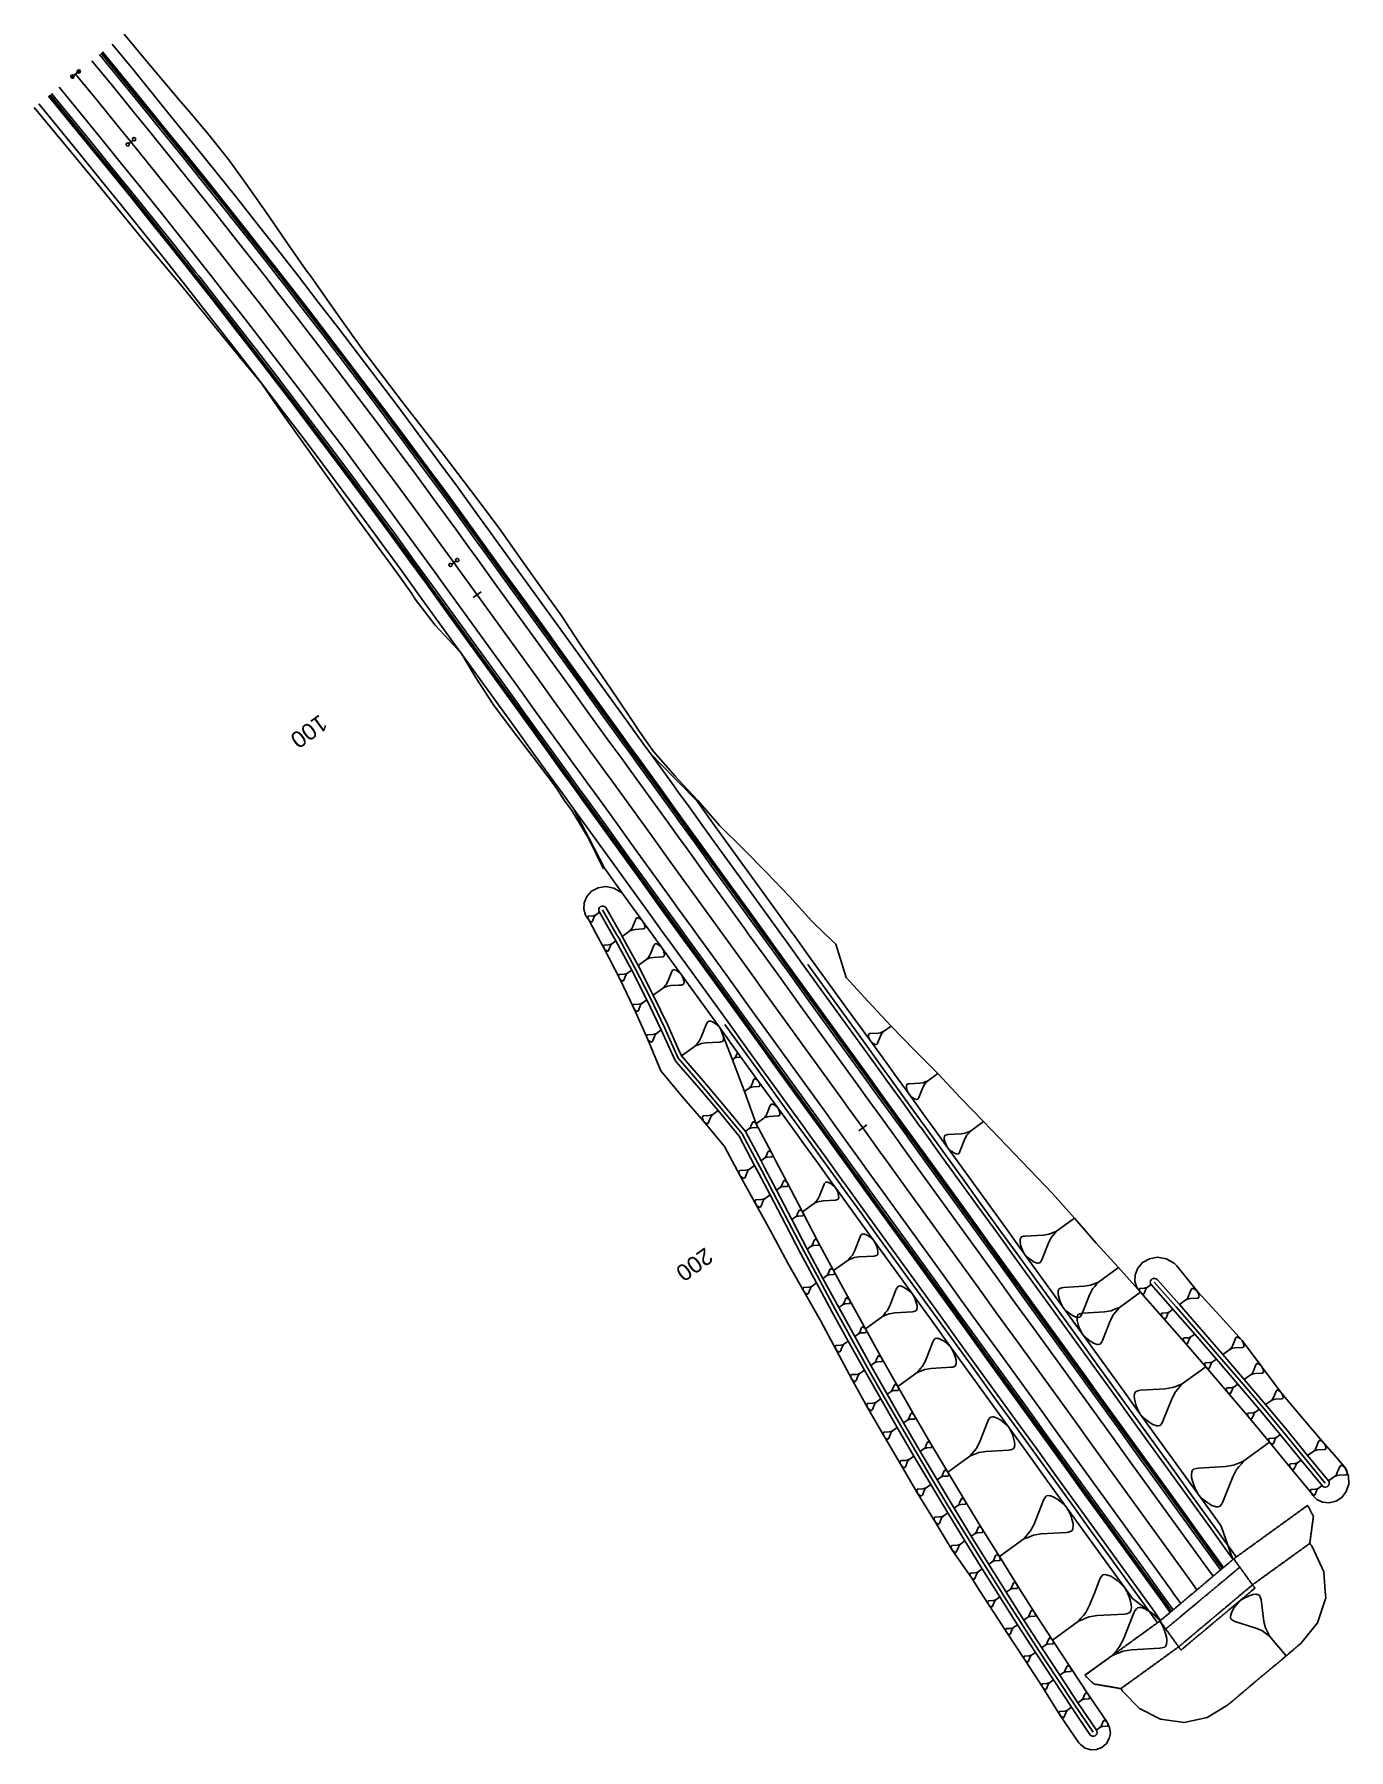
# Model space of a CAD drawing. Extents: x 386702 to 386902, y 803476 to 803737.
import ezdxf
from ezdxf.enums import TextEntityAlignment as Align

# ---------------------------------------------------------------- set-up
doc = ezdxf.new("R2010")
doc.units = 0
doc.layers.get('0').update_dxf_attribs({"linetype": 'CONTINUOUS'})
doc.styles.add('ARIAL', font='ARIAL.FON')

msp = doc.modelspace()

# ---------------------------------------------------------------- texts
at = {"color": 2, "style": 'ARIAL'}
for s, p in [('100', (386746.9106, 803631.4106)), ('200', (386805.5126, 803550.3809))]:
    msp.add_text(s, height=2.5, rotation=215.875, dxfattribs=at).set_placement(p, align=Align.TOP_LEFT)

# ---------------------------------------------------------------- linework, layer by layer
at = {"color": 3}
for p, q in [((386708.9042, 803731.1629), (386707.7413, 803730.2154)), ((386769.9959, 803651.9629), (386768.7805, 803651.0838)), ((386828.5979, 803570.9332), (386827.3825, 803570.0542))]:
    msp.add_line(p, q, dxfattribs=at)
at = {"color": 1}
for p, q in [((386708.0282, 803730.4492), (386708.6173, 803730.9291)), ((386716.439, 803720.1275), (386717.028, 803720.6075)), ((386765.5382, 803656.1985), (386766.1539, 803656.6437)), ((386787.9703, 803603.2564), (386789.8383, 803600)), ((386800, 803600.6639), (386800.4802, 803600)), ((386800, 803600.152), (386800.1099, 803600))]:
    msp.add_line(p, q, dxfattribs=at)
at = {"color": 7}
for p, q in [((386787.9703, 803603.2564), (386787.3855, 803602.8335)), ((386790.5261, 803600), (386788.4564, 803603.608)), ((386788.9426, 803603.9596), (386791.214, 803600)), ((386786.2008, 803602.5365), (386786.2054, 803602.5653)), ((386786.2036, 803602.4622), (386786.2008, 803602.5365)), ((386786.2306, 803602.3545), (386786.2036, 803602.4622)), ((386786.2054, 803602.5653), (386786.21, 803602.5941)), ((386786.21, 803602.5941), (386786.2314, 803602.635)), ((386786.2502, 803602.2923), (386786.2306, 803602.3545)), ((386786.2314, 803602.635), (386786.2481, 803602.6471)), ((386786.2481, 803602.6471), (386786.3103, 803602.6666)), ((386786.2818, 803602.2134), (386786.2502, 803602.2923)), ((386786.3497, 803602.0844), (386786.2818, 803602.2134)), ((386786.3103, 803602.6666), (386786.3558, 803602.6741)), ((386786.3497, 803602.0844), (386787.4755, 803600)), ((386786.451, 803601.9795), (386786.3497, 803602.0844)), ((386786.3558, 803602.6741), (386786.9668, 803602.7088)), ((386786.516, 803601.9248), (386786.451, 803601.9795)), ((386786.569, 803601.8867), (386786.516, 803601.9248)), ((386786.6628, 803601.8274), (386786.569, 803601.8867)), ((386786.7324, 803601.8014), (386786.6628, 803601.8274)), ((386786.7612, 803601.7968), (386786.7324, 803601.8014)), ((386786.79, 803601.7922), (386786.7612, 803601.7968)), ((386786.8355, 803601.7996), (386786.79, 803601.7922)), ((386786.8522, 803601.8117), (386786.8355, 803601.7996)), ((386786.8903, 803601.8647), (386786.8522, 803601.8117)), ((386786.9116, 803601.9055), (386786.8903, 803601.8647)), ((386787.136, 803602.4749), (386786.9116, 803601.9055)), ((386786.9668, 803602.7088), (386787.1488, 803602.7386)), ((386787.2213, 803602.6384), (386787.136, 803602.4749)), ((386787.1488, 803602.7386), (386787.2277, 803602.7703)), ((386787.276, 803602.7034), (386787.2213, 803602.6384)), ((386787.2277, 803602.7703), (386787.3066, 803602.8019)), ((386787.3308, 803602.7685), (386787.276, 803602.7034)), ((386787.3066, 803602.8019), (386787.3855, 803602.8335)), ((386787.3855, 803602.8335), (386787.3308, 803602.7685)), ((386792.6809, 803600.5418), (386792.7867, 803600.6676)), ((386792.7867, 803600.6676), (386792.8926, 803600.7933)), ((386793.0327, 803600.5995), (386792.8802, 803600.5384)), ((386792.8926, 803600.7933), (386793.0575, 803601.1094)), ((386793.3846, 803600.6572), (386793.0327, 803600.5995)), ((386793.0575, 803601.1094), (386793.4913, 803602.2104)), ((386794.566, 803600.7244), (386793.3846, 803600.6572)), ((386793.4913, 803602.2104), (386793.5326, 803602.2894)), ((386793.5326, 803602.2894), (386793.6061, 803602.3918)), ((386793.6061, 803602.3918), (386793.6384, 803602.4151)), ((386793.6384, 803602.4151), (386793.7264, 803602.4296)), ((386793.7264, 803602.4296), (386793.7821, 803602.4206)), ((386793.7821, 803602.4206), (386793.8377, 803602.4117)), ((386793.8377, 803602.4117), (386793.9724, 803602.3615)), ((386793.9724, 803602.3615), (386794.1538, 803602.2467)), ((386794.1538, 803602.2467), (386794.2562, 803602.1732)), ((386794.2562, 803602.1732), (386794.382, 803602.0673)), ((386794.382, 803602.0673), (386794.5778, 803601.8645)), ((386794.654, 803600.7388), (386794.566, 803600.7244)), ((386794.5778, 803601.8645), (386794.7091, 803601.6151)), ((386794.7742, 803600.7766), (386794.654, 803600.7388)), ((386794.7091, 803601.6151), (386794.7702, 803601.4625)), ((386794.7702, 803601.4625), (386794.808, 803601.3422)), ((386794.8065, 803600.8), (386794.7742, 803600.7766)), ((386794.8478, 803600.879), (386794.8065, 803600.8)), ((386794.808, 803601.3422), (386794.8602, 803601.134)), ((386794.8567, 803600.9347), (386794.8478, 803600.879)), ((386794.8657, 803600.9903), (386794.8567, 803600.9347)), ((386794.8602, 803601.134), (386794.8657, 803600.9903)), ((386788.5878, 803598.1286), (386788.5927, 803598.1592)), ((386788.5908, 803598.0495), (386788.5878, 803598.1286)), ((386788.6196, 803597.9348), (386788.5908, 803598.0495)), ((386788.5927, 803598.1592), (386788.5976, 803598.1899)), ((386788.5976, 803598.1899), (386788.6203, 803598.2334)), ((386788.6203, 803598.2334), (386788.6381, 803598.2463)), ((386788.6381, 803598.2463), (386788.7044, 803598.2671)), ((386788.7044, 803598.2671), (386788.7528, 803598.275)), ((386788.7528, 803598.275), (386789.4035, 803598.312)), ((386789.5836, 803598.063), (386789.3447, 803597.4566)), ((386789.4035, 803598.312), (386789.5973, 803598.3438)), ((386789.6745, 803598.2371), (386789.5836, 803598.063)), ((386789.5973, 803598.3438), (386789.6813, 803598.3775)), ((386789.7328, 803598.3063), (386789.6745, 803598.2371)), ((386789.6813, 803598.3775), (386789.7653, 803598.4111)), ((386789.7911, 803598.3756), (386789.7328, 803598.3063)), ((386789.7653, 803598.4111), (386789.8494, 803598.4448)), ((386789.8494, 803598.4448), (386789.7911, 803598.3756)), ((386790.472, 803598.8952), (386789.8494, 803598.4448)), ((386791.4444, 803599.5984), (386791.9997, 803600)), ((386791.9997, 803600), (386792.575, 803600.4161)), ((386792.575, 803600.4161), (386792.6809, 803600.5418)), ((386792.7276, 803600.4772), (386792.575, 803600.4161)), ((386792.8802, 803600.5384), (386792.7276, 803600.4772)), ((386795.7307, 803596.9303), (386796.2378, 803598.2173)), ((386796.2378, 803598.2173), (386796.286, 803598.3097)), ((386796.286, 803598.3097), (386796.372, 803598.4294)), ((386796.372, 803598.4294), (386796.4097, 803598.4567)), ((386796.4097, 803598.4567), (386796.5126, 803598.4736)), ((386796.5126, 803598.4736), (386796.5777, 803598.4631)), ((386796.5777, 803598.4631), (386796.6427, 803598.4527)), ((386796.6427, 803598.4527), (386796.8002, 803598.394)), ((386796.8002, 803598.394), (386797.0123, 803598.2598)), ((386797.0123, 803598.2598), (386797.132, 803598.1738)), ((386797.132, 803598.1738), (386797.279, 803598.0501)), ((386797.279, 803598.0501), (386797.5079, 803597.8131)), ((386800, 803600.3397), (386800.2457, 803600)), ((386800, 803600.152), (386800.1099, 803600)), ((386788.6404, 803597.8685), (386788.6196, 803597.9348)), ((386788.674, 803597.7845), (386788.6404, 803597.8685)), ((386788.7463, 803597.6471), (386788.674, 803597.7845)), ((386788.8542, 803597.5354), (386788.7463, 803597.6471)), ((386788.9234, 803597.4771), (386788.8542, 803597.5354)), ((386788.9798, 803597.4366), (386788.9234, 803597.4771)), ((386789.0797, 803597.3734), (386788.9798, 803597.4366)), ((386789.1539, 803597.3458), (386789.0797, 803597.3734)), ((386789.1846, 803597.3408), (386789.1539, 803597.3458)), ((386789.2152, 803597.3359), (386789.1846, 803597.3408)), ((386789.2637, 803597.3439), (386789.2152, 803597.3359)), ((386789.2815, 803597.3567), (386789.2637, 803597.3439)), ((386789.322, 803597.4131), (386789.2815, 803597.3567)), ((386789.3447, 803597.4566), (386789.322, 803597.4131)), ((386793.8449, 803595.1639), (386795.1666, 803596.1198)), ((386795.1666, 803596.1198), (386795.2903, 803596.2668)), ((386795.345, 803596.1912), (386795.1666, 803596.1198)), ((386795.2903, 803596.2668), (386795.4141, 803596.4138)), ((386795.5233, 803596.2627), (386795.345, 803596.1912)), ((386795.4141, 803596.4138), (386795.5378, 803596.5608)), ((386795.7017, 803596.3342), (386795.5233, 803596.2627)), ((386795.5378, 803596.5608), (386795.7307, 803596.9303)), ((386796.113, 803596.4016), (386795.7017, 803596.3342)), ((386797.4941, 803596.4802), (386796.113, 803596.4016)), ((386797.5969, 803596.4971), (386797.4941, 803596.4802)), ((386797.5079, 803597.8131), (386797.6613, 803597.5214)), ((386797.7375, 803596.5412), (386797.5969, 803596.4971)), ((386797.6613, 803597.5214), (386797.7328, 803597.343)), ((386797.7328, 803597.343), (386797.777, 803597.2024)), ((386797.7753, 803596.5685), (386797.7375, 803596.5412)), ((386797.8235, 803596.6609), (386797.7753, 803596.5685)), ((386797.777, 803597.2024), (386797.838, 803596.959)), ((386797.834, 803596.726), (386797.8235, 803596.6609)), ((386797.8444, 803596.7911), (386797.834, 803596.726)), ((386797.838, 803596.959), (386797.8444, 803596.7911)), ((386790.8735, 803593.6473), (386790.8787, 803593.6799)), ((386790.8767, 803593.5634), (386790.8735, 803593.6473)), ((386790.9072, 803593.4417), (386790.8767, 803593.5634)), ((386790.8787, 803593.6799), (386790.8839, 803593.7124)), ((386790.8839, 803593.7124), (386790.908, 803593.7586)), ((386790.9293, 803593.3715), (386790.9072, 803593.4417)), ((386790.908, 803593.7586), (386790.9269, 803593.7722)), ((386790.9269, 803593.7722), (386790.9972, 803593.7943)), ((386790.965, 803593.2823), (386790.9293, 803593.3715)), ((386791.0417, 803593.1366), (386790.965, 803593.2823)), ((386790.9972, 803593.7943), (386791.0486, 803593.8027)), ((386791.1561, 803593.0181), (386791.0417, 803593.1366)), ((386791.0486, 803593.8027), (386791.7389, 803593.842)), ((386791.2296, 803592.9562), (386791.1561, 803593.0181)), ((386791.2894, 803592.9133), (386791.2296, 803592.9562)), ((386791.3954, 803592.8462), (386791.2894, 803592.9133)), ((386791.4741, 803592.8169), (386791.3954, 803592.8462)), ((386791.5066, 803592.8116), (386791.4741, 803592.8169)), ((386791.5392, 803592.8064), (386791.5066, 803592.8116)), ((386791.5906, 803592.8148), (386791.5392, 803592.8064)), ((386791.6094, 803592.8285), (386791.5906, 803592.8148)), ((386791.6524, 803592.8883), (386791.6094, 803592.8285)), ((386791.6765, 803592.9345), (386791.6524, 803592.8883)), ((386791.93, 803593.5777), (386791.6765, 803592.9345)), ((386791.7389, 803593.842), (386791.9445, 803593.8757)), ((386792.0264, 803593.7625), (386791.93, 803593.5777)), ((386791.9445, 803593.8757), (386792.0336, 803593.9114)), ((386792.0882, 803593.8359), (386792.0264, 803593.7625)), ((386792.0336, 803593.9114), (386792.1228, 803593.9472)), ((386792.1501, 803593.9094), (386792.0882, 803593.8359)), ((386792.1228, 803593.9472), (386792.2119, 803593.9829)), ((386792.2119, 803593.9829), (386792.1501, 803593.9094)), ((386792.8725, 803594.4606), (386792.2119, 803593.9829)), ((386798.3547, 803592.7268), (386798.9491, 803594.2355)), ((386798.9491, 803594.2355), (386799.0056, 803594.3438)), ((386799.0056, 803594.3438), (386799.1064, 803594.4841)), ((386799.1064, 803594.4841), (386799.1507, 803594.5161)), ((386799.1507, 803594.5161), (386799.2713, 803594.5359)), ((386799.2713, 803594.5359), (386799.3475, 803594.5236)), ((386799.3475, 803594.5236), (386799.4238, 803594.5114)), ((386799.4238, 803594.5114), (386799.6084, 803594.4426)), ((386799.6084, 803594.4426), (386799.857, 803594.2853)), ((386799.857, 803594.2853), (386799.9973, 803594.1845)), ((386799.9973, 803594.1845), (386800, 803594.1822)), ((386800, 803594.1822), (386800.1697, 803594.0394)), ((386800.1697, 803594.0394), (386800.438, 803593.7616)), ((386800.438, 803593.7616), (386800.6179, 803593.4197)), ((386800.6179, 803593.4197), (386800.7017, 803593.2106)), ((386800.7017, 803593.2106), (386800.7534, 803593.0458)), ((386800.7534, 803593.0458), (386800.825, 803592.7604)), ((386800.825, 803592.7604), (386800.8325, 803592.5636)), ((386796.1441, 803590.6561), (386797.6934, 803591.7766)), ((386797.6934, 803591.7766), (386797.8385, 803591.949)), ((386797.9025, 803591.8604), (386797.6934, 803591.7766)), ((386797.8385, 803591.949), (386797.9835, 803592.1213)), ((386798.1116, 803591.9442), (386797.9025, 803591.8604)), ((386797.9835, 803592.1213), (386798.1286, 803592.2936)), ((386798.3207, 803592.028), (386798.1116, 803591.9442)), ((386798.1286, 803592.2936), (386798.3547, 803592.7268)), ((386798.8029, 803592.1071), (386798.3207, 803592.028)), ((386800, 803592.1752), (386798.8029, 803592.1071)), ((386800.4218, 803592.1992), (386800, 803592.1752)), ((386800.5424, 803592.2189), (386800.4218, 803592.1992)), ((386800.7072, 803592.2707), (386800.5424, 803592.2189)), ((386800.7515, 803592.3027), (386800.7072, 803592.2707)), ((386800.808, 803592.411), (386800.7515, 803592.3027)), ((386800.8202, 803592.4873), (386800.808, 803592.411)), ((386800.8325, 803592.5636), (386800.8202, 803592.4873)), ((386793.0579, 803589.0929), (386793.0634, 803589.1273)), ((386793.0613, 803589.0041), (386793.0579, 803589.0929)), ((386793.0935, 803588.8755), (386793.0613, 803589.0041)), ((386793.0634, 803589.1273), (386793.0689, 803589.1617)), ((386793.0689, 803589.1617), (386793.0944, 803589.2105)), ((386793.1169, 803588.8012), (386793.0935, 803588.8755)), ((386793.0944, 803589.2105), (386793.1144, 803589.2249)), ((386793.1144, 803589.2249), (386793.1887, 803589.2483)), ((386793.1547, 803588.7069), (386793.1169, 803588.8012)), ((386793.2357, 803588.5528), (386793.1547, 803588.7069)), ((386793.1887, 803589.2483), (386793.2431, 803589.2572)), ((386793.3567, 803588.4275), (386793.2357, 803588.5528)), ((386793.2431, 803589.2572), (386793.973, 803589.2987)), ((386793.4344, 803588.3621), (386793.3567, 803588.4275)), ((386793.4977, 803588.3166), (386793.4344, 803588.3621)), ((386793.6098, 803588.2457), (386793.4977, 803588.3166)), ((386793.693, 803588.2147), (386793.6098, 803588.2457)), ((386793.7274, 803588.2092), (386793.693, 803588.2147)), ((386793.7618, 803588.2037), (386793.7274, 803588.2092)), ((386793.8161, 803588.2126), (386793.7618, 803588.2037)), ((386793.8361, 803588.227), (386793.8161, 803588.2126)), ((386793.8815, 803588.2903), (386793.8361, 803588.227)), ((386793.907, 803588.3391), (386793.8815, 803588.2903)), ((386794.175, 803589.0193), (386793.907, 803588.3391)), ((386793.973, 803589.2987), (386794.1904, 803589.3343)), ((386794.277, 803589.2146), (386794.175, 803589.0193)), ((386794.1904, 803589.3343), (386794.2846, 803589.3721)), ((386794.3424, 803589.2923), (386794.277, 803589.2146)), ((386794.2846, 803589.3721), (386794.3789, 803589.4099)), ((386794.4078, 803589.37), (386794.3424, 803589.2923)), ((386794.3789, 803589.4099), (386794.4732, 803589.4477)), ((386794.4732, 803589.4477), (386794.4078, 803589.37)), ((386795.1717, 803589.9529), (386794.4732, 803589.4477)), ((386797.3696, 803585.3719), (386796.6331, 803584.8392)), ((386803.4552, 803584.2465), (386804.2664, 803586.3053)), ((386804.2664, 803586.3053), (386804.3436, 803586.4531)), ((386804.3436, 803586.4531), (386804.4811, 803586.6446)), ((386804.4811, 803586.6446), (386804.5415, 803586.6883)), ((386804.5415, 803586.6883), (386804.706, 803586.7152)), ((386804.706, 803586.7152), (386804.8101, 803586.6985)), ((386804.8101, 803586.6985), (386804.9142, 803586.6818)), ((386804.9142, 803586.6818), (386805.1661, 803586.5879)), ((386805.1661, 803586.5879), (386805.5054, 803586.3733)), ((386805.5054, 803586.3733), (386805.6968, 803586.2357)), ((386805.6968, 803586.2357), (386805.932, 803586.0378)), ((386805.932, 803586.0378), (386806.2982, 803585.6586)), ((386806.2982, 803585.6586), (386806.5436, 803585.1921)), ((386806.5436, 803585.1921), (386806.658, 803584.9067)), ((386830.3642, 803584.896), (386830.7159, 803584.9537)), ((386830.7159, 803584.9537), (386830.8684, 803585.0148)), ((386830.8684, 803585.0148), (386831.0209, 803585.0759)), ((386831.0676, 803585.0113), (386830.9618, 803584.8856)), ((386831.0209, 803585.0759), (386831.1734, 803585.137)), ((386831.1734, 803585.137), (386831.0676, 803585.0113)), ((386832.3035, 803585.9543), (386831.1734, 803585.137)), ((386795.141, 803584.4652), (386795.1469, 803584.5014)), ((386795.1446, 803584.3716), (386795.141, 803584.4652)), ((386795.1786, 803584.236), (386795.1446, 803584.3716)), ((386795.1469, 803584.5014), (386795.1527, 803584.5377)), ((386795.1527, 803584.5377), (386795.1795, 803584.5892)), ((386795.2032, 803584.1576), (386795.1786, 803584.236)), ((386795.1795, 803584.5892), (386795.2006, 803584.6044)), ((386795.2006, 803584.6044), (386795.2789, 803584.629)), ((386795.243, 803584.0582), (386795.2032, 803584.1576)), ((386795.3285, 803583.8957), (386795.243, 803584.0582)), ((386795.2789, 803584.629), (386795.3362, 803584.6384)), ((386795.4561, 803583.7636), (386795.3285, 803583.8957)), ((386795.3362, 803584.6384), (386796.1058, 803584.6822)), ((386795.538, 803583.6947), (386795.4561, 803583.7636)), ((386795.6047, 803583.6468), (386795.538, 803583.6947)), ((386795.7229, 803583.572), (386795.6047, 803583.6468)), ((386795.8106, 803583.5393), (386795.7229, 803583.572)), ((386795.8469, 803583.5335), (386795.8106, 803583.5393)), ((386795.8831, 803583.5277), (386795.8469, 803583.5335)), ((386795.9404, 803583.5371), (386795.8831, 803583.5277)), ((386795.9615, 803583.5523), (386795.9404, 803583.5371)), ((386796.0094, 803583.619), (386795.9615, 803583.5523)), ((386796.0363, 803583.6705), (386796.0094, 803583.619)), ((386796.3188, 803584.3876), (386796.0363, 803583.6705)), ((386796.1058, 803584.6822), (386796.335, 803584.7197)), ((386796.4263, 803584.5935), (386796.3188, 803584.3876)), ((386796.335, 803584.7197), (386796.4344, 803584.7596)), ((386796.4952, 803584.6754), (386796.4263, 803584.5935)), ((386796.4344, 803584.7596), (386796.5338, 803584.7994)), ((386796.5642, 803584.7573), (386796.4952, 803584.6754)), ((386796.5338, 803584.7994), (386796.6331, 803584.8392)), ((386796.6331, 803584.8392), (386796.5642, 803584.7573)), ((386800.4386, 803581.4208), (386802.5529, 803582.9499)), ((386802.5529, 803582.9499), (386802.7508, 803583.1851)), ((386802.8382, 803583.0643), (386802.5529, 803582.9499)), ((386802.7508, 803583.1851), (386802.9488, 803583.4202)), ((386803.1235, 803583.1786), (386802.8382, 803583.0643)), ((386802.9488, 803583.4202), (386803.1467, 803583.6554)), ((386803.4089, 803583.293), (386803.1235, 803583.1786)), ((386803.1467, 803583.6554), (386803.4552, 803584.2465)), ((386804.0669, 803583.4008), (386803.4089, 803583.293)), ((386806.2761, 803583.5265), (386804.0669, 803583.4008)), ((386806.4406, 803583.5535), (386806.2761, 803583.5265)), ((386806.6655, 803583.6241), (386806.4406, 803583.5535)), ((386806.658, 803584.9067), (386806.7286, 803584.6818)), ((386806.7259, 803583.6678), (386806.6655, 803583.6241)), ((386806.8031, 803583.8156), (386806.7259, 803583.6678)), ((386806.7286, 803584.6818), (386806.8263, 803584.2924)), ((386806.8198, 803583.9197), (386806.8031, 803583.8156)), ((386806.8365, 803584.0238), (386806.8198, 803583.9197)), ((386806.8263, 803584.2924), (386806.8365, 803584.0238)), ((386828.8838, 803584.563), (386828.8927, 803584.6187)), ((386828.8892, 803584.4194), (386828.8838, 803584.563)), ((386828.9414, 803584.2113), (386828.8892, 803584.4194)), ((386828.8927, 803584.6187), (386828.9016, 803584.6743)), ((386828.9016, 803584.6743), (386828.9429, 803584.7533)), ((386828.9792, 803584.0911), (386828.9414, 803584.2113)), ((386828.9429, 803584.7533), (386828.9752, 803584.7766)), ((386828.9752, 803584.7766), (386829.0954, 803584.8144)), ((386829.0403, 803583.9386), (386828.9792, 803584.0911)), ((386829.1715, 803583.6892), (386829.0403, 803583.9386)), ((386829.0954, 803584.8144), (386829.1833, 803584.8288)), ((386829.3672, 803583.4865), (386829.1715, 803583.6892)), ((386829.1833, 803584.8288), (386830.3642, 803584.896)), ((386829.4929, 803583.3807), (386829.3672, 803583.4865)), ((386829.5953, 803583.3072), (386829.4929, 803583.3807)), ((386829.7766, 803583.1925), (386829.5953, 803583.3072)), ((386829.9113, 803583.1423), (386829.7766, 803583.1925)), ((386829.9669, 803583.1334), (386829.9113, 803583.1423)), ((386830.0225, 803583.1244), (386829.9669, 803583.1334)), ((386830.1105, 803583.1388), (386830.0225, 803583.1244)), ((386830.1428, 803583.1622), (386830.1105, 803583.1388)), ((386830.2163, 803583.2645), (386830.1428, 803583.1622)), ((386830.2575, 803583.3435), (386830.2163, 803583.2645)), ((386830.6911, 803584.444), (386830.2575, 803583.3435)), ((386830.856, 803584.7599), (386830.6911, 803584.444)), ((386830.9618, 803584.8856), (386830.856, 803584.7599)), ((386808.1715, 803580.8428), (386808.5528, 803581.1186)), ((386808.5528, 803581.1186), (386808.5885, 803581.161)), ((386808.6043, 803581.1392), (386808.5528, 803581.1186)), ((386808.5885, 803581.161), (386808.6242, 803581.2034)), ((386808.6557, 803581.1598), (386808.6043, 803581.1392)), ((386808.6242, 803581.2034), (386808.6599, 803581.2458)), ((386808.7072, 803581.1804), (386808.6557, 803581.1598)), ((386808.6599, 803581.2458), (386808.7156, 803581.3524)), ((386808.8259, 803581.1999), (386808.7072, 803581.1804)), ((386808.7156, 803581.3524), (386808.8619, 803581.7238)), ((386809.2243, 803581.2226), (386808.8259, 803581.1999)), ((386808.8619, 803581.7238), (386808.8758, 803581.7504)), ((386808.8758, 803581.7504), (386808.9006, 803581.785)), ((386808.9006, 803581.785), (386808.9115, 803581.7928)), ((386808.9115, 803581.7928), (386808.9412, 803581.7977)), ((386808.9412, 803581.7977), (386808.9599, 803581.7947)), ((386808.9599, 803581.7947), (386808.9787, 803581.7917)), ((386808.9787, 803581.7917), (386809.0241, 803581.7747)), ((386809.0241, 803581.7747), (386809.0853, 803581.736)), ((386809.0853, 803581.736), (386809.1199, 803581.7112)), ((386809.1199, 803581.7112), (386809.1623, 803581.6755)), ((386809.1623, 803581.6755), (386809.2283, 803581.6071)), ((386809.254, 803581.2274), (386809.2243, 803581.2226)), ((386809.2283, 803581.6071), (386809.2726, 803581.523)), ((386809.2946, 803581.2402), (386809.254, 803581.2274)), ((386809.2726, 803581.523), (386809.2932, 803581.4715)), ((386809.2932, 803581.4715), (386809.306, 803581.4309)), ((386809.3055, 803581.2481), (386809.2946, 803581.2402)), ((386809.3194, 803581.2747), (386809.3055, 803581.2481)), ((386809.306, 803581.4309), (386809.3236, 803581.3607)), ((386809.3224, 803581.2935), (386809.3194, 803581.2747)), ((386809.3254, 803581.3123), (386809.3224, 803581.2935)), ((386809.3236, 803581.3607), (386809.3254, 803581.3123)), ((386811.111, 803577.0354), (386811.4099, 803577.7939)), ((386811.4099, 803577.7939), (386811.4383, 803577.8483)), ((386811.4383, 803577.8483), (386811.489, 803577.9189)), ((386811.489, 803577.9189), (386811.5112, 803577.935)), ((386811.5112, 803577.935), (386811.5718, 803577.9449)), ((386811.5718, 803577.9449), (386811.6102, 803577.9388)), ((386811.6102, 803577.9388), (386811.6485, 803577.9326)), ((386811.6485, 803577.9326), (386811.7413, 803577.898)), ((386811.7413, 803577.898), (386811.8663, 803577.8189)), ((386811.8663, 803577.8189), (386811.9369, 803577.7683)), ((386811.9369, 803577.7683), (386812.0235, 803577.6953)), ((386812.0235, 803577.6953), (386812.1584, 803577.5556)), ((386812.1584, 803577.5556), (386812.2488, 803577.3838)), ((386812.2488, 803577.3838), (386812.291, 803577.2786)), ((386812.291, 803577.2786), (386812.317, 803577.1958)), ((386812.317, 803577.1958), (386812.353, 803577.0523)), ((386834.7132, 803577.0684), (386834.7582, 803577.101)), ((386834.7582, 803577.101), (386834.9257, 803577.1536)), ((386834.9257, 803577.1536), (386835.0481, 803577.1737)), ((386835.0481, 803577.1737), (386836.693, 803577.2672)), ((386836.693, 803577.2672), (386837.1829, 803577.3475)), ((386837.1829, 803577.3475), (386837.3953, 803577.4327)), ((386837.5255, 803577.2528), (386837.3781, 803577.0777)), ((386837.3953, 803577.4327), (386837.6078, 803577.5178)), ((386837.6728, 803577.4279), (386837.5255, 803577.2528)), ((386837.6078, 803577.5178), (386837.8202, 803577.6029)), ((386837.8202, 803577.6029), (386837.6728, 803577.4279)), ((386839.3944, 803578.7414), (386837.8202, 803577.6029)), ((386800, 803575.9061), (386800.5017, 803575.2959)), ((386809.9996, 803575.9944), (386810.7786, 803576.5577)), ((386810.7786, 803576.5577), (386810.8515, 803576.6444)), ((386810.8837, 803576.5998), (386810.7786, 803576.5577)), ((386810.8515, 803576.6444), (386810.9244, 803576.731)), ((386810.9888, 803576.642), (386810.8837, 803576.5998)), ((386810.9244, 803576.731), (386810.9974, 803576.8176)), ((386811.0939, 803576.6841), (386810.9888, 803576.642)), ((386810.9974, 803576.8176), (386811.111, 803577.0354)), ((386811.3364, 803576.7238), (386811.0939, 803576.6841)), ((386812.1503, 803576.7701), (386811.3364, 803576.7238)), ((386812.2109, 803576.7801), (386812.1503, 803576.7701)), ((386812.2938, 803576.8061), (386812.2109, 803576.7801)), ((386812.316, 803576.8222), (386812.2938, 803576.8061)), ((386812.3444, 803576.8767), (386812.316, 803576.8222)), ((386812.3506, 803576.915), (386812.3444, 803576.8767)), ((386812.3567, 803576.9534), (386812.3506, 803576.915)), ((386812.353, 803577.0523), (386812.3567, 803576.9534)), ((386834.6309, 803576.8034), (386834.6434, 803576.8809)), ((386834.6385, 803576.6034), (386834.6309, 803576.8034)), ((386834.7112, 803576.3135), (386834.6385, 803576.6034)), ((386834.6434, 803576.8809), (386834.6558, 803576.9584)), ((386834.6558, 803576.9584), (386834.7132, 803577.0684)), ((386834.7638, 803576.146), (386834.7112, 803576.3135)), ((386834.849, 803575.9336), (386834.7638, 803576.146)), ((386835.0317, 803575.5862), (386834.849, 803575.9336)), ((386835.3044, 803575.3039), (386835.0317, 803575.5862)), ((386835.4794, 803575.1565), (386835.3044, 803575.3039)), ((386835.622, 803575.0541), (386835.4794, 803575.1565)), ((386835.8746, 803574.8943), (386835.622, 803575.0541)), ((386836.0621, 803574.8244), (386835.8746, 803574.8943)), ((386836.1396, 803574.812), (386836.0621, 803574.8244)), ((386836.2171, 803574.7995), (386836.1396, 803574.812)), ((386836.3396, 803574.8196), (386836.2171, 803574.7995)), ((386836.3846, 803574.8522), (386836.3396, 803574.8196)), ((386836.487, 803574.9947), (386836.3846, 803574.8522)), ((386836.5444, 803575.1047), (386836.487, 803574.9947)), ((386837.1484, 803576.6376), (386836.5444, 803575.1047)), ((386837.3781, 803577.0777), (386837.1484, 803576.6376)), ((386803.6081, 803572.1268), (386803.6144, 803572.1656)), ((386803.6119, 803572.0266), (386803.6081, 803572.1268)), ((386803.6484, 803571.8814), (386803.6119, 803572.0266)), ((386803.6144, 803572.1656), (386803.6206, 803572.2044)), ((386803.6206, 803572.2044), (386803.6494, 803572.2595)), ((386803.6747, 803571.7975), (386803.6484, 803571.8814)), ((386803.6494, 803572.2595), (386803.6719, 803572.2758)), ((386803.6719, 803572.2758), (386803.7558, 803572.3022)), ((386803.7558, 803572.3022), (386803.8171, 803572.3122)), ((386803.8171, 803572.3122), (386804.641, 803572.3591)), ((386804.8691, 803572.0437), (386804.5666, 803571.2759)), ((386804.641, 803572.3591), (386804.8864, 803572.3993)), ((386804.9841, 803572.2641), (386804.8691, 803572.0437)), ((386804.8864, 803572.3993), (386804.9928, 803572.442)), ((386805.058, 803572.3518), (386804.9841, 803572.2641)), ((386804.9928, 803572.442), (386805.0992, 803572.4846)), ((386805.1318, 803572.4395), (386805.058, 803572.3518)), ((386805.0992, 803572.4846), (386805.2056, 803572.5272)), ((386805.2056, 803572.5272), (386805.1318, 803572.4395)), ((386805.9941, 803573.0975), (386805.2056, 803572.5272)), ((386811.7823, 803571.113), (386812.9752, 803571.9758)), ((386812.9752, 803571.9758), (386813.0869, 803572.1085)), ((386813.1362, 803572.0403), (386812.9752, 803571.9758)), ((386813.0869, 803572.1085), (386813.1986, 803572.2412)), ((386813.2972, 803572.1048), (386813.1362, 803572.0403)), ((386813.1986, 803572.2412), (386813.3103, 803572.3739)), ((386813.4582, 803572.1694), (386813.2972, 803572.1048)), ((386813.3103, 803572.3739), (386813.4844, 803572.7074)), ((386813.8295, 803572.2302), (386813.4582, 803572.1694)), ((386813.4844, 803572.7074), (386813.9421, 803573.8691)), ((386815.0761, 803572.3011), (386813.8295, 803572.2302)), ((386813.9421, 803573.8691), (386813.9856, 803573.9524)), ((386813.9856, 803573.9524), (386814.0632, 803574.0605)), ((386814.0632, 803574.0605), (386814.0973, 803574.0851)), ((386814.0973, 803574.0851), (386814.1901, 803574.1004)), ((386814.1901, 803574.1004), (386814.2489, 803574.0909)), ((386814.2489, 803574.0909), (386814.3076, 803574.0815)), ((386814.3076, 803574.0815), (386814.4497, 803574.0285)), ((386814.4497, 803574.0285), (386814.6412, 803573.9074)), ((386814.6412, 803573.9074), (386814.7492, 803573.8298)), ((386814.7492, 803573.8298), (386814.8819, 803573.7181)), ((386814.8819, 803573.7181), (386815.0885, 803573.5042)), ((386815.1689, 803572.3163), (386815.0761, 803572.3011)), ((386815.0885, 803573.5042), (386815.227, 803573.2409)), ((386815.2958, 803572.3562), (386815.1689, 803572.3163)), ((386815.227, 803573.2409), (386815.2915, 803573.0799)), ((386815.2915, 803573.0799), (386815.3314, 803572.953)), ((386815.3299, 803572.3809), (386815.2958, 803572.3562)), ((386815.3734, 803572.4643), (386815.3299, 803572.3809)), ((386815.3314, 803572.953), (386815.3865, 803572.7333)), ((386815.3828, 803572.523), (386815.3734, 803572.4643)), ((386815.3923, 803572.5817), (386815.3828, 803572.523)), ((386815.3865, 803572.7333), (386815.3923, 803572.5817)), ((386803.7173, 803571.6911), (386803.6747, 803571.7975)), ((386803.8089, 803571.5171), (386803.7173, 803571.6911)), ((386803.9454, 803571.3757), (386803.8089, 803571.5171)), ((386804.0331, 803571.3019), (386803.9454, 803571.3757)), ((386804.1045, 803571.2506), (386804.0331, 803571.3019)), ((386804.2311, 803571.1705), (386804.1045, 803571.2506)), ((386804.325, 803571.1355), (386804.2311, 803571.1705)), ((386804.3638, 803571.1293), (386804.325, 803571.1355)), ((386804.4026, 803571.1231), (386804.3638, 803571.1293)), ((386804.464, 803571.1331), (386804.4026, 803571.1231)), ((386804.4865, 803571.1494), (386804.464, 803571.1331)), ((386804.5378, 803571.2208), (386804.4865, 803571.1494)), ((386804.5666, 803571.2759), (386804.5378, 803571.2208)), ((386810.1617, 803569.941), (386810.7464, 803570.3639)), ((386810.7464, 803570.3639), (386810.8012, 803570.4289)), ((386810.8253, 803570.3955), (386810.7464, 803570.3639)), ((386810.8012, 803570.4289), (386810.8559, 803570.4939)), ((386810.9042, 803570.4271), (386810.8253, 803570.3955)), ((386810.8559, 803570.4939), (386810.9107, 803570.559)), ((386810.9831, 803570.4587), (386810.9042, 803570.4271)), ((386810.9107, 803570.559), (386810.996, 803570.7225)), ((386811.1651, 803570.4886), (386810.9831, 803570.4587)), ((386810.996, 803570.7225), (386811.2203, 803571.2919)), ((386811.7761, 803570.5233), (386811.1651, 803570.4886)), ((386811.2203, 803571.2919), (386811.2417, 803571.3327)), ((386811.2417, 803571.3327), (386811.2797, 803571.3857)), ((386811.2797, 803571.3857), (386811.2964, 803571.3978)), ((386811.2964, 803571.3978), (386811.3419, 803571.4052)), ((386811.3419, 803571.4052), (386811.3707, 803571.4006)), ((386811.3707, 803571.4006), (386811.3995, 803571.396)), ((386811.3995, 803571.396), (386811.4691, 803571.37)), ((386811.4691, 803571.37), (386811.563, 803571.3107)), ((386811.563, 803571.3107), (386811.6159, 803571.2726)), ((386811.6159, 803571.2726), (386811.681, 803571.2179)), ((386811.681, 803571.2179), (386811.7823, 803571.113)), ((386811.8216, 803570.5308), (386811.7761, 803570.5233)), ((386811.7823, 803571.113), (386811.8501, 803570.984)), ((386811.8838, 803570.5503), (386811.8216, 803570.5308)), ((386811.8501, 803570.984), (386811.8818, 803570.9051)), ((386811.8818, 803570.9051), (386811.9013, 803570.8429)), ((386811.9006, 803570.5624), (386811.8838, 803570.5503)), ((386811.9219, 803570.6033), (386811.9006, 803570.5624)), ((386811.9013, 803570.8429), (386811.9283, 803570.7352)), ((386811.9265, 803570.6321), (386811.9219, 803570.6033)), ((386811.9311, 803570.6609), (386811.9265, 803570.6321)), ((386811.9283, 803570.7352), (386811.9311, 803570.6609)), ((386840.422, 803569.1988), (386840.4938, 803569.3363)), ((386840.4938, 803569.3363), (386840.55, 803569.377)), ((386840.55, 803569.377), (386840.7593, 803569.4428)), ((386840.7593, 803569.4428), (386840.9125, 803569.4679)), ((386840.9125, 803569.4679), (386842.9689, 803569.5848)), ((386842.9689, 803569.5848), (386843.5813, 803569.6852)), ((386843.8253, 803569.3479), (386843.5382, 803568.7976)), ((386843.5813, 803569.6852), (386843.8469, 803569.7917)), ((386844.0096, 803569.5668), (386843.8253, 803569.3479)), ((386843.8469, 803569.7917), (386844.1125, 803569.8981)), ((386844.1938, 803569.7857), (386844.0096, 803569.5668)), ((386844.1125, 803569.8981), (386844.3781, 803570.0045)), ((386844.3781, 803570.0045), (386844.1938, 803569.7857)), ((386846.3461, 803571.4279), (386844.3781, 803570.0045)), ((386813.3686, 803566.2678), (386813.593, 803566.8372)), ((386813.593, 803566.8372), (386813.6143, 803566.8781)), ((386813.6143, 803566.8781), (386813.6524, 803566.9311)), ((386813.6524, 803566.9311), (386813.6691, 803566.9431)), ((386813.6691, 803566.9431), (386813.7146, 803566.9506)), ((386813.7146, 803566.9506), (386813.7434, 803566.946)), ((386813.7434, 803566.946), (386813.7721, 803566.9414)), ((386813.7721, 803566.9414), (386813.8418, 803566.9154)), ((386813.8418, 803566.9154), (386813.9356, 803566.856)), ((386813.9356, 803566.856), (386813.9886, 803566.818)), ((386813.9886, 803566.818), (386814.0536, 803566.7632)), ((386814.0536, 803566.7632), (386814.1549, 803566.6584)), ((386840.3908, 803569.005), (386840.4064, 803569.1019)), ((386840.4004, 803568.7549), (386840.3908, 803569.005)), ((386840.4913, 803568.3925), (386840.4004, 803568.7549)), ((386840.4064, 803569.1019), (386840.422, 803569.1988)), ((386840.557, 803568.1831), (386840.4913, 803568.3925)), ((386840.6635, 803567.9175), (386840.557, 803568.1831)), ((386840.8919, 803567.4833), (386840.6635, 803567.9175)), ((386841.2328, 803567.1303), (386840.8919, 803567.4833)), ((386841.4517, 803566.9461), (386841.2328, 803567.1303)), ((386841.6299, 803566.8181), (386841.4517, 803566.9461)), ((386841.9457, 803566.6182), (386841.6299, 803566.8181)), ((386842.7113, 803566.7438), (386842.5833, 803566.5655)), ((386842.7831, 803566.8813), (386842.7113, 803566.7438)), ((386843.5382, 803568.7976), (386842.7831, 803566.8813)), ((386810.2067, 803564.0435), (386810.4525, 803564.0838)), ((386810.4525, 803564.0838), (386810.5591, 803564.1265)), ((386810.5591, 803564.1265), (386810.6656, 803564.1692)), ((386810.6983, 803564.1241), (386810.6243, 803564.0363)), ((386810.6656, 803564.1692), (386810.7722, 803564.2119)), ((386810.7722, 803564.2119), (386810.6983, 803564.1241)), ((386811.562, 803564.7831), (386810.7722, 803564.2119)), ((386812.5343, 803565.4863), (386813.1191, 803565.9092)), ((386813.1191, 803565.9092), (386813.1738, 803565.9743)), ((386813.198, 803565.9409), (386813.1191, 803565.9092)), ((386813.1738, 803565.9743), (386813.2286, 803566.0393)), ((386813.2769, 803565.9725), (386813.198, 803565.9409)), ((386813.2286, 803566.0393), (386813.2833, 803566.1044)), ((386813.3558, 803566.0041), (386813.2769, 803565.9725)), ((386813.2833, 803566.1044), (386813.3686, 803566.2678)), ((386813.5378, 803566.0339), (386813.3558, 803566.0041)), ((386814.1488, 803566.0687), (386813.5378, 803566.0339)), ((386814.1943, 803566.0762), (386814.1488, 803566.0687)), ((386814.1549, 803566.6584), (386814.2228, 803566.5293)), ((386814.2565, 803566.0957), (386814.1943, 803566.0762)), ((386814.2228, 803566.5293), (386814.2544, 803566.4504)), ((386814.2544, 803566.4504), (386814.274, 803566.3882)), ((386814.2732, 803566.1078), (386814.2565, 803566.0957)), ((386814.2945, 803566.1487), (386814.2732, 803566.1078)), ((386814.274, 803566.3882), (386814.301, 803566.2805)), ((386814.2992, 803566.1775), (386814.2945, 803566.1487)), ((386814.3038, 803566.2062), (386814.2992, 803566.1775)), ((386814.301, 803566.2805), (386814.3038, 803566.2062)), ((386842.1801, 803566.5309), (386841.9457, 803566.6182)), ((386842.277, 803566.5153), (386842.1801, 803566.5309)), ((386842.3739, 803566.4998), (386842.277, 803566.5153)), ((386842.5271, 803566.5249), (386842.3739, 803566.4998)), ((386842.5833, 803566.5655), (386842.5271, 803566.5249)), ((386809.1721, 803563.8108), (386809.1784, 803563.8497)), ((386809.176, 803563.7105), (386809.1721, 803563.8108)), ((386809.2124, 803563.565), (386809.176, 803563.7105)), ((386809.1784, 803563.8497), (386809.1846, 803563.8886)), ((386809.1846, 803563.8886), (386809.2134, 803563.9438)), ((386809.2388, 803563.481), (386809.2124, 803563.565)), ((386809.2134, 803563.9438), (386809.236, 803563.9601)), ((386809.236, 803563.9601), (386809.32, 803563.9865)), ((386809.2815, 803563.3744), (386809.2388, 803563.481)), ((386809.3732, 803563.2002), (386809.2815, 803563.3744)), ((386809.32, 803563.9865), (386809.3815, 803563.9966)), ((386809.51, 803563.0585), (386809.3732, 803563.2002)), ((386809.3815, 803563.9966), (386810.2067, 803564.0435)), ((386809.5978, 803562.9846), (386809.51, 803563.0585)), ((386809.6694, 803562.9332), (386809.5978, 803562.9846)), ((386809.7961, 803562.853), (386809.6694, 803562.9332)), ((386809.8902, 803562.818), (386809.7961, 803562.853)), ((386809.9291, 803562.8117), (386809.8902, 803562.818)), ((386809.9679, 803562.8055), (386809.9291, 803562.8117)), ((386810.0294, 803562.8155), (386809.9679, 803562.8055)), ((386810.052, 803562.8319), (386810.0294, 803562.8155)), ((386810.1033, 803562.9034), (386810.052, 803562.8319)), ((386810.1321, 803562.9586), (386810.1033, 803562.9034)), ((386810.4351, 803563.7276), (386810.1321, 803562.9586)), ((386810.5504, 803563.9484), (386810.4351, 803563.7276)), ((386810.6243, 803564.0363), (386810.5504, 803563.9484)), ((386815.459, 803561.4309), (386815.5137, 803561.496)), ((386815.5379, 803561.4625), (386815.459, 803561.4309)), ((386815.5137, 803561.496), (386815.5685, 803561.561)), ((386815.6168, 803561.4942), (386815.5379, 803561.4625)), ((386815.5685, 803561.561), (386815.6232, 803561.626)), ((386815.6957, 803561.5258), (386815.6168, 803561.4942)), ((386815.6232, 803561.626), (386815.7085, 803561.7895)), ((386815.8777, 803561.5556), (386815.6957, 803561.5258)), ((386815.7085, 803561.7895), (386815.9329, 803562.3589)), ((386816.4887, 803561.5904), (386815.8777, 803561.5556)), ((386815.9329, 803562.3589), (386815.9542, 803562.3998)), ((386815.9542, 803562.3998), (386815.9923, 803562.4527)), ((386815.9923, 803562.4527), (386816.009, 803562.4648)), ((386816.009, 803562.4648), (386816.0545, 803562.4723)), ((386816.0545, 803562.4723), (386816.0833, 803562.4677)), ((386816.0833, 803562.4677), (386816.112, 803562.463)), ((386816.112, 803562.463), (386816.1817, 803562.4371)), ((386816.1817, 803562.4371), (386816.2755, 803562.3777)), ((386816.2755, 803562.3777), (386816.3285, 803562.3397)), ((386816.3285, 803562.3397), (386816.3935, 803562.2849)), ((386816.3935, 803562.2849), (386816.4948, 803562.1801)), ((386816.5342, 803561.5978), (386816.4887, 803561.5904)), ((386816.4948, 803562.1801), (386816.5627, 803562.051)), ((386816.5964, 803561.6174), (386816.5342, 803561.5978)), ((386816.5627, 803562.051), (386816.5943, 803561.9721)), ((386816.5943, 803561.9721), (386816.6139, 803561.9099)), ((386816.6131, 803561.6295), (386816.5964, 803561.6174)), ((386816.6344, 803561.6703), (386816.6131, 803561.6295)), ((386816.6139, 803561.9099), (386816.6409, 803561.8022)), ((386816.6391, 803561.6991), (386816.6344, 803561.6703)), ((386816.6437, 803561.7279), (386816.6391, 803561.6991)), ((386816.6409, 803561.8022), (386816.6437, 803561.7279)), ((386821.4308, 803560.1338), (386822.1293, 803561.9066)), ((386822.1293, 803561.9066), (386822.1957, 803562.0338)), ((386822.1957, 803562.0338), (386822.3142, 803562.1987)), ((386822.3142, 803562.1987), (386822.3662, 803562.2363)), ((386822.3662, 803562.2363), (386822.5078, 803562.2595)), ((386822.5078, 803562.2595), (386822.5975, 803562.2451)), ((386822.5975, 803562.2451), (386822.6871, 803562.2307)), ((386822.6871, 803562.2307), (386822.904, 803562.1499)), ((386822.904, 803562.1499), (386823.1961, 803561.9651)), ((386823.1961, 803561.9651), (386823.361, 803561.8467)), ((386823.361, 803561.8467), (386823.5635, 803561.6762)), ((386823.5635, 803561.6762), (386823.8788, 803561.3497)), ((386811.6134, 803559.3737), (386811.6194, 803559.411)), ((386811.6171, 803559.2776), (386811.6134, 803559.3737)), ((386811.652, 803559.1384), (386811.6171, 803559.2776)), ((386811.6194, 803559.411), (386811.6254, 803559.4482)), ((386811.6254, 803559.4482), (386811.6529, 803559.5011)), ((386811.6772, 803559.0579), (386811.652, 803559.1384)), ((386811.6529, 803559.5011), (386811.6745, 803559.5167)), ((386811.6745, 803559.5167), (386811.755, 803559.542)), ((386811.7181, 803558.9558), (386811.6772, 803559.0579)), ((386811.8059, 803558.789), (386811.7181, 803558.9558)), ((386811.755, 803559.542), (386811.8138, 803559.5516)), ((386811.8138, 803559.5516), (386812.6041, 803559.5966)), ((386812.8228, 803559.294), (386812.5327, 803558.5577)), ((386812.6041, 803559.5966), (386812.8394, 803559.6351)), ((386812.9332, 803559.5055), (386812.8228, 803559.294)), ((386812.8394, 803559.6351), (386812.9415, 803559.676)), ((386813.004, 803559.5896), (386812.9332, 803559.5055)), ((386812.9415, 803559.676), (386813.0435, 803559.7169)), ((386813.0748, 803559.6737), (386813.004, 803559.5896)), ((386813.0435, 803559.7169), (386813.1456, 803559.7578)), ((386813.1456, 803559.7578), (386813.0748, 803559.6737)), ((386813.9019, 803560.3048), (386813.1456, 803559.7578)), ((386814.8742, 803561.008), (386815.459, 803561.4309)), ((386818.8333, 803557.7007), (386820.6538, 803559.0173)), ((386820.6538, 803559.0173), (386820.8243, 803559.2198)), ((386820.8995, 803559.1158), (386820.6538, 803559.0173)), ((386820.8243, 803559.2198), (386820.9947, 803559.4223)), ((386821.1452, 803559.2143), (386820.8995, 803559.1158)), ((386820.9947, 803559.4223), (386821.1652, 803559.6248)), ((386821.3909, 803559.3127), (386821.1452, 803559.2143)), ((386821.1652, 803559.6248), (386821.4308, 803560.1338)), ((386821.9575, 803559.4056), (386821.3909, 803559.3127)), ((386823.8598, 803559.5138), (386821.9575, 803559.4056)), ((386824.0014, 803559.5371), (386823.8598, 803559.5138)), ((386823.8788, 803561.3497), (386824.0901, 803560.948)), ((386824.1951, 803559.5979), (386824.0014, 803559.5371)), ((386824.0901, 803560.948), (386824.1886, 803560.7023)), ((386824.1886, 803560.7023), (386824.2494, 803560.5086)), ((386824.2471, 803559.6355), (386824.1951, 803559.5979)), ((386824.3135, 803559.7628), (386824.2471, 803559.6355)), ((386824.2494, 803560.5086), (386824.3335, 803560.1733)), ((386824.3279, 803559.8524), (386824.3135, 803559.7628)), ((386824.3423, 803559.942), (386824.3279, 803559.8524)), ((386824.3335, 803560.1733), (386824.3423, 803559.942)), ((386811.9369, 803558.6533), (386811.8059, 803558.789)), ((386812.021, 803558.5825), (386811.9369, 803558.6533)), ((386812.0895, 803558.5333), (386812.021, 803558.5825)), ((386812.2109, 803558.4566), (386812.0895, 803558.5333)), ((386812.301, 803558.423), (386812.2109, 803558.4566)), ((386812.3382, 803558.417), (386812.301, 803558.423)), ((386812.3754, 803558.411), (386812.3382, 803558.417)), ((386812.4343, 803558.4207), (386812.3754, 803558.411)), ((386812.4559, 803558.4363), (386812.4343, 803558.4207)), ((386812.5051, 803558.5048), (386812.4559, 803558.4363)), ((386812.5327, 803558.5577), (386812.5051, 803558.5048)), ((386817.2127, 803556.5287), (386817.7974, 803556.9516)), ((386817.7974, 803556.9516), (386817.8522, 803557.0166)), ((386817.8764, 803556.9832), (386817.7974, 803556.9516)), ((386817.8522, 803557.0166), (386817.9069, 803557.0816)), ((386817.9553, 803557.0148), (386817.8764, 803556.9832)), ((386817.9069, 803557.0816), (386817.9617, 803557.1467)), ((386818.0342, 803557.0464), (386817.9553, 803557.0148)), ((386817.9617, 803557.1467), (386818.047, 803557.3102)), ((386818.2162, 803557.0763), (386818.0342, 803557.0464)), ((386818.047, 803557.3102), (386818.2714, 803557.8795)), ((386818.8272, 803557.111), (386818.2162, 803557.0763)), ((386818.2714, 803557.8795), (386818.2927, 803557.9204)), ((386818.2927, 803557.9204), (386818.3307, 803557.9734)), ((386818.3307, 803557.9734), (386818.3474, 803557.9855)), ((386818.3474, 803557.9855), (386818.3929, 803557.9929)), ((386818.3929, 803557.9929), (386818.4217, 803557.9883)), ((386818.4217, 803557.9883), (386818.4505, 803557.9837)), ((386818.4505, 803557.9837), (386818.5202, 803557.9577)), ((386818.5202, 803557.9577), (386818.614, 803557.8983)), ((386818.614, 803557.8983), (386818.667, 803557.8603)), ((386818.667, 803557.8603), (386818.732, 803557.8056)), ((386818.732, 803557.8056), (386818.8333, 803557.7007)), ((386818.8727, 803557.1185), (386818.8272, 803557.111)), ((386818.8333, 803557.7007), (386818.9012, 803557.5717)), ((386818.9349, 803557.138), (386818.8727, 803557.1185)), ((386818.9012, 803557.5717), (386818.9328, 803557.4927)), ((386818.9328, 803557.4927), (386818.9523, 803557.4305)), ((386818.9516, 803557.1501), (386818.9349, 803557.138)), ((386818.9729, 803557.191), (386818.9516, 803557.1501)), ((386818.9523, 803557.4305), (386818.9793, 803557.3228)), ((386818.9775, 803557.2198), (386818.9729, 803557.191)), ((386818.9822, 803557.2486), (386818.9775, 803557.2198)), ((386818.9793, 803557.3228), (386818.9822, 803557.2486)), ((386860.1775, 803556.7486), (386857.4478, 803554.7744)), ((386826.7417, 803551.758), (386827.5969, 803553.9286)), ((386827.5969, 803553.9286), (386827.6782, 803554.0844)), ((386827.6782, 803554.0844), (386827.8232, 803554.2862)), ((386827.8232, 803554.2862), (386827.8869, 803554.3323)), ((386827.8869, 803554.3323), (386828.0604, 803554.3607)), ((386828.0604, 803554.3607), (386828.1701, 803554.3431)), ((386828.1701, 803554.3431), (386828.2799, 803554.3255)), ((386828.2799, 803554.3255), (386828.5454, 803554.2265)), ((386828.5454, 803554.2265), (386828.9031, 803554.0002)), ((386828.9031, 803554.0002), (386829.105, 803553.8552)), ((386829.105, 803553.8552), (386829.3529, 803553.6465)), ((386829.3529, 803553.6465), (386829.739, 803553.2468)), ((386851.9389, 803553.5224), (386851.9605, 803553.6568)), ((386851.9605, 803553.6568), (386852.0601, 803553.8476)), ((386852.0601, 803553.8476), (386852.1381, 803553.904)), ((386852.1381, 803553.904), (386852.4284, 803553.9952)), ((386852.4284, 803553.9952), (386852.6408, 803554.03)), ((386852.6408, 803554.03), (386855.4931, 803554.1923)), ((386855.4931, 803554.1923), (386856.3426, 803554.3315)), ((386856.6811, 803553.8636), (386856.2828, 803553.1004)), ((386856.3426, 803554.3315), (386856.711, 803554.4792)), ((386856.9366, 803554.1672), (386856.6811, 803553.8636)), ((386856.711, 803554.4792), (386857.0794, 803554.6268)), ((386857.1922, 803554.4708), (386856.9366, 803554.1672)), ((386857.0794, 803554.6268), (386857.4478, 803554.7744)), ((386857.4478, 803554.7744), (386857.1922, 803554.4708)), ((386819.5636, 803552.0583), (386820.1484, 803552.4812)), ((386820.1484, 803552.4812), (386820.2031, 803552.5462)), ((386820.2273, 803552.5128), (386820.1484, 803552.4812)), ((386820.2031, 803552.5462), (386820.2579, 803552.6113)), ((386820.3062, 803552.5445), (386820.2273, 803552.5128)), ((386820.2579, 803552.6113), (386820.3126, 803552.6763)), ((386820.3851, 803552.5761), (386820.3062, 803552.5445)), ((386820.3126, 803552.6763), (386820.3979, 803552.8398)), ((386820.5671, 803552.6059), (386820.3851, 803552.5761)), ((386820.3979, 803552.8398), (386820.6223, 803553.4092)), ((386821.1781, 803552.6407), (386820.5671, 803552.6059)), ((386820.6223, 803553.4092), (386820.6436, 803553.4501)), ((386820.6436, 803553.4501), (386820.6817, 803553.503)), ((386820.6817, 803553.503), (386820.6984, 803553.5151)), ((386820.6984, 803553.5151), (386820.7439, 803553.5226)), ((386820.7439, 803553.5226), (386820.7727, 803553.5179)), ((386820.7727, 803553.5179), (386820.8015, 803553.5133)), ((386820.8015, 803553.5133), (386820.8711, 803553.4874)), ((386820.8711, 803553.4874), (386820.9649, 803553.428)), ((386820.9649, 803553.428), (386821.0179, 803553.39)), ((386821.0179, 803553.39), (386821.0829, 803553.3352)), ((386821.0829, 803553.3352), (386821.1842, 803553.2303)), ((386821.2236, 803552.6481), (386821.1781, 803552.6407)), ((386821.1842, 803553.2303), (386821.2521, 803553.1013)), ((386821.2858, 803552.6677), (386821.2236, 803552.6481)), ((386821.2521, 803553.1013), (386821.2837, 803553.0224)), ((386821.2837, 803553.0224), (386821.3033, 803552.9602)), ((386821.3025, 803552.6798), (386821.2858, 803552.6677)), ((386821.3239, 803552.7206), (386821.3025, 803552.6798)), ((386821.3033, 803552.9602), (386821.3303, 803552.8525)), ((386821.3285, 803552.7494), (386821.3239, 803552.7206)), ((386821.3331, 803552.7782), (386821.3285, 803552.7494)), ((386821.3303, 803552.8525), (386821.3331, 803552.7782)), ((386826.2077, 803550.8868), (386826.4164, 803551.1348)), ((386826.4164, 803551.1348), (386826.7417, 803551.758)), ((386829.8892, 803551.0273), (386829.7157, 803550.9989)), ((386829.739, 803553.2468), (386829.9978, 803552.7549)), ((386830.1263, 803551.1018), (386829.8892, 803551.0273)), ((386829.9978, 803552.7549), (386830.1183, 803552.4541)), ((386830.1183, 803552.4541), (386830.1928, 803552.2169)), ((386830.19, 803551.1479), (386830.1263, 803551.1018)), ((386830.2713, 803551.3037), (386830.19, 803551.1479)), ((386830.1928, 803552.2169), (386830.2957, 803551.8064)), ((386830.2889, 803551.4134), (386830.2713, 803551.3037)), ((386830.3066, 803551.5232), (386830.2889, 803551.4134)), ((386830.2957, 803551.8064), (386830.3066, 803551.5232)), ((386851.9173, 803553.388), (386851.9389, 803553.5224)), ((386851.9306, 803553.0412), (386851.9173, 803553.388)), ((386852.0566, 803552.5384), (386851.9306, 803553.0412)), ((386852.1478, 803552.2481), (386852.0566, 803552.5384)), ((386852.2955, 803551.8797), (386852.1478, 803552.2481)), ((386852.6123, 803551.2773), (386852.2955, 803551.8797)), ((386853.0851, 803550.7878), (386852.6123, 803551.2773)), ((386856.2828, 803553.1004), (386855.2355, 803550.4424)), ((386822.7749, 803548.3883), (386822.9993, 803548.9577)), ((386822.9993, 803548.9577), (386823.0206, 803548.9986)), ((386823.0206, 803548.9986), (386823.0586, 803549.0515)), ((386823.0586, 803549.0515), (386823.0754, 803549.0636)), ((386823.0754, 803549.0636), (386823.1208, 803549.0711)), ((386823.1208, 803549.0711), (386823.1496, 803549.0664)), ((386823.1496, 803549.0664), (386823.1784, 803549.0618)), ((386823.1784, 803549.0618), (386823.2481, 803549.0359)), ((386823.2481, 803549.0359), (386823.3419, 803548.9765)), ((386823.3419, 803548.9765), (386823.3949, 803548.9384)), ((386823.3949, 803548.9384), (386823.4599, 803548.8837)), ((386823.4599, 803548.8837), (386823.5612, 803548.7788)), ((386823.5612, 803548.7788), (386825.7903, 803550.391)), ((386823.5612, 803548.7788), (386823.6291, 803548.6498)), ((386823.6291, 803548.6498), (386823.6607, 803548.5709)), ((386823.6607, 803548.5709), (386823.6802, 803548.5087)), ((386823.6802, 803548.5087), (386823.7072, 803548.401)), ((386825.7903, 803550.391), (386825.999, 803550.6389)), ((386826.0911, 803550.5115), (386825.7903, 803550.391)), ((386825.999, 803550.6389), (386826.2077, 803550.8868)), ((386826.392, 803550.6321), (386826.0911, 803550.5115)), ((386826.6928, 803550.7526), (386826.392, 803550.6321)), ((386827.3865, 803550.8664), (386826.6928, 803550.7526)), ((386829.7157, 803550.9989), (386827.3865, 803550.8664)), ((386853.3887, 803550.5322), (386853.0851, 803550.7878)), ((386853.6359, 803550.3547), (386853.3887, 803550.5322)), ((386854.0739, 803550.0775), (386853.6359, 803550.3547)), ((386854.3991, 803549.9564), (386854.0739, 803550.0775)), ((386854.5335, 803549.9348), (386854.3991, 803549.9564)), ((386854.6679, 803549.9132), (386854.5335, 803549.9348)), ((386854.8803, 803549.948), (386854.6679, 803549.9132)), ((386854.9583, 803550.0044), (386854.8803, 803549.948)), ((386855.1359, 803550.2516), (386854.9583, 803550.0044)), ((386855.2355, 803550.4424), (386855.1359, 803550.2516)), ((386866.8561, 803549.2375), (386863.8311, 803547.0498)), ((386818.9125, 803546.0672), (386818.9178, 803546.1006)), ((386818.9157, 803545.9809), (386818.9125, 803546.0672)), ((386818.9471, 803545.8557), (386818.9157, 803545.9809)), ((386818.9178, 803546.1006), (386818.9232, 803546.1341)), ((386818.9232, 803546.1341), (386818.948, 803546.1816)), ((386818.9698, 803545.7835), (386818.9471, 803545.8557)), ((386818.948, 803546.1816), (386818.9674, 803546.1956)), ((386818.9674, 803546.1956), (386819.0397, 803546.2183)), ((386819.0397, 803546.2183), (386819.0925, 803546.227)), ((386819.0925, 803546.227), (386819.8024, 803546.2673)), ((386819.9989, 803545.9956), (386819.7383, 803545.3341)), ((386819.8024, 803546.2673), (386820.0138, 803546.302)), ((386820.0981, 803546.1855), (386819.9989, 803545.9956)), ((386820.0138, 803546.302), (386820.1055, 803546.3388)), ((386820.1617, 803546.2611), (386820.0981, 803546.1855)), ((386820.1055, 803546.3388), (386820.1972, 803546.3755)), ((386820.2253, 803546.3367), (386820.1617, 803546.2611)), ((386820.1972, 803546.3755), (386820.2889, 803546.4122)), ((386820.2889, 803546.4122), (386820.2253, 803546.3367)), ((386820.9683, 803546.9036), (386820.2889, 803546.4122)), ((386821.9406, 803547.6068), (386822.5254, 803548.0297)), ((386822.5254, 803548.0297), (386822.5801, 803548.0947)), ((386822.6043, 803548.0613), (386822.5254, 803548.0297)), ((386822.5801, 803548.0947), (386822.6348, 803548.1598)), ((386822.6832, 803548.0929), (386822.6043, 803548.0613)), ((386822.6348, 803548.1598), (386822.6896, 803548.2248)), ((386822.7621, 803548.1246), (386822.6832, 803548.0929)), ((386822.6896, 803548.2248), (386822.7749, 803548.3883)), ((386822.9441, 803548.1544), (386822.7621, 803548.1246)), ((386823.5551, 803548.1892), (386822.9441, 803548.1544)), ((386823.6006, 803548.1966), (386823.5551, 803548.1892)), ((386823.6628, 803548.2162), (386823.6006, 803548.1966)), ((386823.6795, 803548.2282), (386823.6628, 803548.2162)), ((386823.7008, 803548.2691), (386823.6795, 803548.2282)), ((386823.7055, 803548.2979), (386823.7008, 803548.2691)), ((386823.7101, 803548.3267), (386823.7055, 803548.2979)), ((386823.7072, 803548.401), (386823.7101, 803548.3267)), ((386832.103, 803543.4073), (386833.1006, 803545.9391)), ((386833.1006, 803545.9391), (386833.1955, 803546.1208)), ((386833.1955, 803546.1208), (386833.3646, 803546.3563)), ((386833.3646, 803546.3563), (386833.4389, 803546.41)), ((386833.4389, 803546.41), (386833.6412, 803546.4432)), ((386833.6412, 803546.4432), (386833.7692, 803546.4226)), ((386833.7692, 803546.4226), (386833.8972, 803546.402)), ((386833.8972, 803546.402), (386834.207, 803546.2866)), ((386834.207, 803546.2866), (386834.6242, 803546.0226)), ((386834.6242, 803546.0226), (386834.8597, 803545.8535)), ((386834.8597, 803545.8535), (386835.1489, 803545.6101)), ((386857.7263, 803545.6623), (386857.7502, 803545.8112)), ((386857.7502, 803545.8112), (386857.8605, 803546.0227)), ((386857.8605, 803546.0227), (386857.947, 803546.0852)), ((386857.947, 803546.0852), (386858.2688, 803546.1863)), ((386858.2688, 803546.1863), (386858.5041, 803546.2248)), ((386858.5041, 803546.2248), (386861.6649, 803546.4047)), ((386861.6649, 803546.4047), (386862.6064, 803546.559)), ((386862.9814, 803546.0404), (386862.54, 803545.1947)), ((386862.6064, 803546.559), (386863.0146, 803546.7226)), ((386863.2647, 803546.3769), (386862.9814, 803546.0404)), ((386863.0146, 803546.7226), (386863.4228, 803546.8862)), ((386863.5479, 803546.7133), (386863.2647, 803546.3769)), ((386863.4228, 803546.8862), (386863.8311, 803547.0498)), ((386863.8311, 803547.0498), (386863.5479, 803546.7133)), ((386870.0541, 803545.9396), (386870.0588, 803545.9684)), ((386870.057, 803545.8654), (386870.0541, 803545.9396)), ((386870.084, 803545.7577), (386870.057, 803545.8654)), ((386870.0588, 803545.9684), (386870.0634, 803545.9972)), ((386870.0634, 803545.9972), (386870.0847, 803546.0381)), ((386870.0847, 803546.0381), (386870.1014, 803546.0502)), ((386870.1014, 803546.0502), (386870.1636, 803546.0697)), ((386870.1636, 803546.0697), (386870.2091, 803546.0772)), ((386870.2091, 803546.0772), (386870.8201, 803546.1119)), ((386870.9893, 803545.878), (386870.7649, 803545.3087)), ((386870.8201, 803546.1119), (386871.0021, 803546.1418)), ((386871.0746, 803546.0415), (386870.9893, 803545.878)), ((386871.0021, 803546.1418), (386871.081, 803546.1734)), ((386871.1294, 803546.1066), (386871.0746, 803546.0415)), ((386871.081, 803546.1734), (386871.16, 803546.205)), ((386871.1841, 803546.1716), (386871.1294, 803546.1066)), ((386871.16, 803546.205), (386871.2389, 803546.2366)), ((386871.2389, 803546.2366), (386871.1841, 803546.1716)), ((386871.8236, 803546.6595), (386871.2389, 803546.2366)), ((386877.5447, 803544.9271), (386877.9233, 803545.8878)), ((386877.9233, 803545.8878), (386877.9593, 803545.9567)), ((386877.9593, 803545.9567), (386878.0234, 803546.0461)), ((386878.0234, 803546.0461), (386878.0516, 803546.0664)), ((386878.0516, 803546.0664), (386878.1284, 803546.079)), ((386878.1284, 803546.079), (386878.1769, 803546.0712)), ((386878.1769, 803546.0712), (386878.2255, 803546.0634)), ((386878.2255, 803546.0634), (386878.3431, 803546.0196)), ((386878.3431, 803546.0196), (386878.5014, 803545.9195)), ((386878.5014, 803545.9195), (386878.5907, 803545.8553)), ((386878.5907, 803545.8553), (386878.7004, 803545.7629)), ((386819.0066, 803545.6918), (386818.9698, 803545.7835)), ((386819.0854, 803545.5419), (386819.0066, 803545.6918)), ((386819.2031, 803545.42), (386819.0854, 803545.5419)), ((386819.2787, 803545.3564), (386819.2031, 803545.42)), ((386819.3402, 803545.3122), (386819.2787, 803545.3564)), ((386819.4492, 803545.2433), (386819.3402, 803545.3122)), ((386819.5301, 803545.2131), (386819.4492, 803545.2433)), ((386819.5636, 803545.2077), (386819.5301, 803545.2131)), ((386819.597, 803545.2024), (386819.5636, 803545.2077)), ((386819.6499, 803545.211), (386819.597, 803545.2024)), ((386819.6693, 803545.2251), (386819.6499, 803545.211)), ((386819.7135, 803545.2866), (386819.6693, 803545.2251)), ((386819.7383, 803545.3341), (386819.7135, 803545.2866)), ((386824.3436, 803543.1741), (386824.9284, 803543.597)), ((386824.9284, 803543.597), (386824.9831, 803543.6621)), ((386825.0073, 803543.6286), (386824.9284, 803543.597)), ((386824.9831, 803543.6621), (386825.0379, 803543.7271)), ((386825.0862, 803543.6603), (386825.0073, 803543.6286)), ((386825.0379, 803543.7271), (386825.0926, 803543.7921)), ((386825.1651, 803543.6919), (386825.0862, 803543.6603)), ((386825.0926, 803543.7921), (386825.1779, 803543.9556)), ((386825.3471, 803543.7217), (386825.1651, 803543.6919)), ((386825.1779, 803543.9556), (386825.4023, 803544.525)), ((386825.9581, 803543.7565), (386825.3471, 803543.7217)), ((386825.4023, 803544.525), (386825.4236, 803544.5659)), ((386825.4236, 803544.5659), (386825.4617, 803544.6188)), ((386825.4617, 803544.6188), (386825.4784, 803544.6309)), ((386825.4784, 803544.6309), (386825.5239, 803544.6384)), ((386825.5239, 803544.6384), (386825.5527, 803544.6338)), ((386825.5527, 803544.6338), (386825.5814, 803544.6291)), ((386825.5814, 803544.6291), (386825.6511, 803544.6032)), ((386825.6511, 803544.6032), (386825.7449, 803544.5438)), ((386825.7449, 803544.5438), (386825.7979, 803544.5058)), ((386825.7979, 803544.5058), (386825.8629, 803544.451)), ((386825.8629, 803544.451), (386825.9642, 803544.3462)), ((386826.0036, 803543.7639), (386825.9581, 803543.7565)), ((386825.9642, 803544.3462), (386826.0321, 803544.2171)), ((386826.0658, 803543.7835), (386826.0036, 803543.7639)), ((386826.0321, 803544.2171), (386826.0637, 803544.1382)), ((386826.0637, 803544.1382), (386826.0833, 803544.076)), ((386826.0825, 803543.7956), (386826.0658, 803543.7835)), ((386826.1038, 803543.8364), (386826.0825, 803543.7956)), ((386826.0833, 803544.076), (386826.1103, 803543.9683)), ((386826.1085, 803543.8652), (386826.1038, 803543.8364)), ((386826.1131, 803543.894), (386826.1085, 803543.8652)), ((386826.1103, 803543.9683), (386826.1131, 803543.894)), ((386831.7236, 803542.6803), (386832.103, 803543.4073)), ((386835.1489, 803545.6101), (386835.5992, 803545.1438)), ((386835.5992, 803545.1438), (386835.901, 803544.57)), ((386835.901, 803544.57), (386836.0417, 803544.2192)), ((386836.0417, 803544.2192), (386836.1285, 803543.9426)), ((386836.1285, 803543.9426), (386836.2486, 803543.4637)), ((386836.2486, 803543.4637), (386836.2612, 803543.1334)), ((386857.7023, 803545.5133), (386857.7263, 803545.6623)), ((386857.717, 803545.129), (386857.7023, 803545.5133)), ((386857.8567, 803544.5719), (386857.717, 803545.129)), ((386857.9578, 803544.2501), (386857.8567, 803544.5719)), ((386858.1214, 803543.8419), (386857.9578, 803544.2501)), ((386858.4725, 803543.1744), (386858.1214, 803543.8419)), ((386862.54, 803545.1947), (386861.3794, 803542.2491)), ((386870.203, 803545.4875), (386867.0276, 803543.191)), ((386870.1035, 803545.6955), (386870.084, 803545.7577)), ((386870.1351, 803545.6165), (386870.1035, 803545.6955)), ((386870.203, 803545.4875), (386870.1351, 803545.6165)), ((386870.3043, 803545.3826), (386870.203, 803545.4875)), ((386870.3693, 803545.3279), (386870.3043, 803545.3826)), ((386870.4223, 803545.2899), (386870.3693, 803545.3279)), ((386870.5161, 803545.2305), (386870.4223, 803545.2899)), ((386870.5858, 803545.2045), (386870.5161, 803545.2305)), ((386870.6146, 803545.1999), (386870.5858, 803545.2045)), ((386870.6434, 803545.1953), (386870.6146, 803545.1999)), ((386870.6889, 803545.2027), (386870.6434, 803545.1953)), ((386870.7056, 803545.2148), (386870.6889, 803545.2027)), ((386870.7436, 803545.2678), (386870.7056, 803545.2148)), ((386870.7649, 803545.3087), (386870.7436, 803545.2678)), ((386876.1371, 803543.6086), (386877.1237, 803544.3221)), ((386877.1237, 803544.3221), (386877.2161, 803544.4318)), ((386877.2568, 803544.3754), (386877.1237, 803544.3221)), ((386877.2161, 803544.4318), (386877.3084, 803544.5415)), ((386877.39, 803544.4288), (386877.2568, 803544.3754)), ((386877.3084, 803544.5415), (386877.4008, 803544.6513)), ((386877.5231, 803544.4821), (386877.39, 803544.4288)), ((386877.4008, 803544.6513), (386877.5447, 803544.9271)), ((386877.8301, 803544.5325), (386877.5231, 803544.4821)), ((386878.861, 803544.5911), (386877.8301, 803544.5325)), ((386878.7004, 803545.7629), (386878.8713, 803545.586)), ((386878.9378, 803544.6037), (386878.861, 803544.5911)), ((386878.8713, 803545.586), (386878.9858, 803545.3683)), ((386879.0427, 803544.6367), (386878.9378, 803544.6037)), ((386878.9858, 803545.3683), (386879.0392, 803545.2352)), ((386879.0392, 803545.2352), (386879.0722, 803545.1302)), ((386879.0709, 803544.6571), (386879.0427, 803544.6367)), ((386879.1069, 803544.726), (386879.0709, 803544.6571)), ((386879.0722, 803545.1302), (386879.1177, 803544.9485)), ((386879.1147, 803544.7746), (386879.1069, 803544.726)), ((386879.1225, 803544.8232), (386879.1147, 803544.7746)), ((386879.1177, 803544.9485), (386879.1225, 803544.8232)), ((386828.3933, 803539.9323), (386830.9934, 803541.8127)), ((386830.9934, 803541.8127), (386831.2368, 803542.1019)), ((386831.3442, 803541.9534), (386830.9934, 803541.8127)), ((386831.2368, 803542.1019), (386831.4802, 803542.3911)), ((386831.6951, 803542.094), (386831.3442, 803541.9534)), ((386831.4802, 803542.3911), (386831.7236, 803542.6803)), ((386832.046, 803542.2346), (386831.6951, 803542.094)), ((386832.8552, 803542.3673), (386832.046, 803542.2346)), ((386835.572, 803542.5218), (386832.8552, 803542.3673)), ((386835.7744, 803542.555), (386835.572, 803542.5218)), ((386836.0509, 803542.6419), (386835.7744, 803542.555)), ((386836.1252, 803542.6956), (386836.0509, 803542.6419)), ((386836.2201, 803542.8773), (386836.1252, 803542.6956)), ((386836.2406, 803543.0053), (386836.2201, 803542.8773)), ((386836.2612, 803543.1334), (386836.2406, 803543.0053)), ((386858.9965, 803542.6319), (386858.4725, 803543.1744)), ((386859.3329, 803542.3487), (386858.9965, 803542.6319)), ((386859.6069, 803542.1519), (386859.3329, 803542.3487)), ((386860.0923, 803541.8448), (386859.6069, 803542.1519)), ((386860.4526, 803541.7105), (386860.0923, 803541.8448)), ((386860.6016, 803541.6866), (386860.4526, 803541.7105)), ((386860.5942, 803541.5782), (386860.6193, 803541.7345)), ((386860.6095, 803541.1748), (386860.5942, 803541.5782)), ((386860.7505, 803541.6626), (386860.6016, 803541.6866)), ((386860.7562, 803540.5899), (386860.6095, 803541.1748)), ((386860.6193, 803541.7345), (386860.6444, 803541.8908)), ((386860.6444, 803541.8908), (386860.7602, 803542.1128)), ((386860.9859, 803541.7012), (386860.7505, 803541.6626)), ((386860.8623, 803540.2521), (386860.7562, 803540.5899)), ((386860.7602, 803542.1128), (386860.8509, 803542.1784)), ((386860.8509, 803542.1784), (386861.1887, 803542.2845)), ((386861.0723, 803541.7637), (386860.9859, 803541.7012)), ((386861.2691, 803542.0377), (386861.0723, 803541.7637)), ((386861.1887, 803542.2845), (386861.4358, 803542.325)), ((386861.3794, 803542.2491), (386861.2691, 803542.0377)), ((386861.4358, 803542.325), (386864.7538, 803542.5138)), ((386865.6724, 803541.2436), (386864.4541, 803538.1516)), ((386864.7538, 803542.5138), (386865.7421, 803542.6758)), ((386866.1357, 803542.1314), (386865.6724, 803541.2436)), ((386865.7421, 803542.6758), (386866.1706, 803542.8475)), ((386866.433, 803542.4846), (386866.1357, 803542.1314)), ((386866.1706, 803542.8475), (386866.5991, 803543.0193)), ((386866.7303, 803542.8378), (386866.433, 803542.4846)), ((386866.5991, 803543.0193), (386867.0276, 803543.191)), ((386867.0276, 803543.191), (386866.7303, 803542.8378)), ((386873.3953, 803542.1854), (386873.3999, 803542.2142)), ((386873.3981, 803542.1112), (386873.3953, 803542.1854)), ((386873.4251, 803542.0035), (386873.3981, 803542.1112)), ((386873.3999, 803542.2142), (386873.4045, 803542.243)), ((386873.4045, 803542.243), (386873.4259, 803542.2839)), ((386873.4447, 803541.9412), (386873.4251, 803542.0035)), ((386873.4259, 803542.2839), (386873.4426, 803542.296)), ((386873.4426, 803542.296), (386873.5048, 803542.3155)), ((386873.4763, 803541.8623), (386873.4447, 803541.9412)), ((386873.5442, 803541.7333), (386873.4763, 803541.8623)), ((386873.5048, 803542.3155), (386873.5503, 803542.323)), ((386873.6455, 803541.6284), (386873.5442, 803541.7333)), ((386873.5503, 803542.323), (386874.1613, 803542.3577)), ((386873.7105, 803541.5737), (386873.6455, 803541.6284)), ((386873.7635, 803541.5357), (386873.7105, 803541.5737)), ((386873.8573, 803541.4763), (386873.7635, 803541.5357)), ((386873.9269, 803541.4503), (386873.8573, 803541.4763)), ((386873.9557, 803541.4457), (386873.9269, 803541.4503)), ((386873.9845, 803541.4411), (386873.9557, 803541.4457)), ((386874.03, 803541.4485), (386873.9845, 803541.4411)), ((386874.0467, 803541.4606), (386874.03, 803541.4485)), ((386874.0848, 803541.5136), (386874.0467, 803541.4606)), ((386874.1061, 803541.5544), (386874.0848, 803541.5136)), ((386874.3305, 803542.1238), (386874.1061, 803541.5544)), ((386874.1613, 803542.3577), (386874.3433, 803542.3876)), ((386874.4158, 803542.2873), (386874.3305, 803542.1238)), ((386874.3433, 803542.3876), (386874.4222, 803542.4192)), ((386874.4705, 803542.3524), (386874.4158, 803542.2873)), ((386874.4222, 803542.4192), (386874.5011, 803542.4508)), ((386874.5253, 803542.4174), (386874.4705, 803542.3524)), ((386874.5011, 803542.4508), (386874.58, 803542.4824)), ((386874.58, 803542.4824), (386874.5253, 803542.4174)), ((386875.1648, 803542.9053), (386874.58, 803542.4824)), ((386825.8003, 803538.0571), (386825.142, 803537.581)), ((386826.7727, 803538.7603), (386827.3574, 803539.1832)), ((386827.3574, 803539.1832), (386827.4122, 803539.2482)), ((386827.4364, 803539.2148), (386827.3574, 803539.1832)), ((386827.4122, 803539.2482), (386827.4669, 803539.3133)), ((386827.5153, 803539.2464), (386827.4364, 803539.2148)), ((386827.4669, 803539.3133), (386827.5217, 803539.3783)), ((386827.5942, 803539.2781), (386827.5153, 803539.2464)), ((386827.5217, 803539.3783), (386827.607, 803539.5418)), ((386827.7762, 803539.3079), (386827.5942, 803539.2781)), ((386827.607, 803539.5418), (386827.8314, 803540.1112)), ((386828.3872, 803539.3426), (386827.7762, 803539.3079)), ((386827.8314, 803540.1112), (386827.8527, 803540.152)), ((386827.8527, 803540.152), (386827.8907, 803540.205)), ((386827.8907, 803540.205), (386827.9074, 803540.2171)), ((386827.9074, 803540.2171), (386827.9529, 803540.2245)), ((386827.9529, 803540.2245), (386827.9817, 803540.2199)), ((386827.9817, 803540.2199), (386828.0105, 803540.2153)), ((386828.0105, 803540.2153), (386828.0802, 803540.1893)), ((386828.0802, 803540.1893), (386828.174, 803540.13)), ((386828.174, 803540.13), (386828.227, 803540.0919)), ((386828.227, 803540.0919), (386828.292, 803540.0372)), ((386828.292, 803540.0372), (386828.3933, 803539.9323)), ((386828.4327, 803539.3501), (386828.3872, 803539.3426)), ((386828.3933, 803539.9323), (386828.4612, 803539.8033)), ((386828.4949, 803539.3696), (386828.4327, 803539.3501)), ((386828.4612, 803539.8033), (386828.4928, 803539.7244)), ((386828.4928, 803539.7244), (386828.5123, 803539.6622)), ((386828.5116, 803539.3817), (386828.4949, 803539.3696)), ((386828.5329, 803539.4226), (386828.5116, 803539.3817)), ((386828.5123, 803539.6622), (386828.5393, 803539.5545)), ((386828.5375, 803539.4514), (386828.5329, 803539.4226)), ((386828.5422, 803539.4802), (386828.5375, 803539.4514)), ((386828.5393, 803539.5545), (386828.5422, 803539.4802)), ((386838.6405, 803537.9381), (386838.7475, 803538.1431)), ((386838.7475, 803538.1431), (386838.9383, 803538.4088)), ((386838.9383, 803538.4088), (386839.0221, 803538.4694)), ((386839.0221, 803538.4694), (386839.2504, 803538.5068)), ((386839.2504, 803538.5068), (386839.3948, 803538.4836)), ((386839.3948, 803538.4836), (386839.5392, 803538.4604)), ((386839.5392, 803538.4604), (386839.8887, 803538.3302)), ((386839.8887, 803538.3302), (386840.3594, 803538.0324)), ((386840.3594, 803538.0324), (386840.625, 803537.8415)), ((386861.034, 803539.8236), (386860.8623, 803540.2521)), ((386861.4026, 803539.1229), (386861.034, 803539.8236)), ((386861.9526, 803538.5534), (386861.4026, 803539.1229)), ((386862.3058, 803538.2561), (386861.9526, 803538.5534)), ((386862.5934, 803538.0496), (386862.3058, 803538.2561)), ((386863.1029, 803537.7272), (386862.5934, 803538.0496)), ((386864.4541, 803538.1516), (386864.3382, 803537.9297)), ((386876.7104, 803538.4124), (386876.715, 803538.4412)), ((386876.7132, 803538.3381), (386876.7104, 803538.4124)), ((386876.7402, 803538.2304), (386876.7132, 803538.3381)), ((386876.715, 803538.4412), (386876.7196, 803538.47)), ((386876.7196, 803538.47), (386876.741, 803538.5109)), ((386876.7598, 803538.1682), (386876.7402, 803538.2304)), ((386876.741, 803538.5109), (386876.7577, 803538.5229)), ((386876.7577, 803538.5229), (386876.8199, 803538.5425)), ((386876.7914, 803538.0893), (386876.7598, 803538.1682)), ((386876.8593, 803537.9603), (386876.7914, 803538.0893)), ((386876.8199, 803538.5425), (386876.8654, 803538.5499)), ((386876.8654, 803538.5499), (386877.4764, 803538.5847)), ((386877.6456, 803538.3508), (386877.4212, 803537.7814)), ((386877.4764, 803538.5847), (386877.6584, 803538.6145)), ((386877.7309, 803538.5143), (386877.6456, 803538.3508)), ((386877.6584, 803538.6145), (386877.7373, 803538.6462)), ((386877.7856, 803538.5793), (386877.7309, 803538.5143)), ((386877.7373, 803538.6462), (386877.8162, 803538.6778)), ((386877.8404, 803538.6444), (386877.7856, 803538.5793)), ((386877.8162, 803538.6778), (386877.8951, 803538.7094)), ((386877.8951, 803538.7094), (386877.8404, 803538.6444)), ((386878.4799, 803539.1323), (386877.8951, 803538.7094)), ((386884.2454, 803537.4525), (386884.6498, 803538.479)), ((386884.6498, 803538.479), (386884.6883, 803538.5527)), ((386884.6883, 803538.5527), (386884.7569, 803538.6482)), ((386884.7569, 803538.6482), (386884.787, 803538.67)), ((386884.787, 803538.67), (386884.869, 803538.6834)), ((386884.869, 803538.6834), (386884.9209, 803538.6751)), ((386884.9209, 803538.6751), (386884.9728, 803538.6667)), ((386884.9728, 803538.6667), (386885.0984, 803538.6199)), ((386885.0984, 803538.6199), (386885.2675, 803538.5129)), ((386885.2675, 803538.5129), (386885.363, 803538.4443)), ((386885.363, 803538.4443), (386885.4803, 803538.3456)), ((386885.4803, 803538.3456), (386885.6629, 803538.1566)), ((386885.6629, 803538.1566), (386885.7852, 803537.924)), ((386823.8083, 803537.2466), (386823.8135, 803537.279)), ((386823.8115, 803537.163), (386823.8083, 803537.2466)), ((386823.8419, 803537.0417), (386823.8115, 803537.163)), ((386823.8135, 803537.279), (386823.8187, 803537.3114)), ((386823.8187, 803537.3114), (386823.8428, 803537.3574)), ((386823.8639, 803536.9717), (386823.8419, 803537.0417)), ((386823.8428, 803537.3574), (386823.8616, 803537.371)), ((386823.8616, 803537.371), (386823.9316, 803537.393)), ((386823.8995, 803536.8829), (386823.8639, 803536.9717)), ((386823.9759, 803536.7376), (386823.8995, 803536.8829)), ((386823.9316, 803537.393), (386823.9828, 803537.4014)), ((386824.09, 803536.6196), (386823.9759, 803536.7376)), ((386823.9828, 803537.4014), (386824.6707, 803537.4406)), ((386824.1632, 803536.5579), (386824.09, 803536.6196)), ((386824.2228, 803536.5151), (386824.1632, 803536.5579)), ((386824.3284, 803536.4483), (386824.2228, 803536.5151)), ((386824.4068, 803536.419), (386824.3284, 803536.4483)), ((386824.4393, 803536.4138), (386824.4068, 803536.419)), ((386824.4717, 803536.4086), (386824.4393, 803536.4138)), ((386824.5229, 803536.417), (386824.4717, 803536.4086)), ((386824.5417, 803536.4306), (386824.5229, 803536.417)), ((386824.5845, 803536.4902), (386824.5417, 803536.4306)), ((386824.6085, 803536.5363), (386824.5845, 803536.4902)), ((386824.8611, 803537.1773), (386824.6085, 803536.5363)), ((386824.6707, 803537.4406), (386824.8755, 803537.4742)), ((386824.9572, 803537.3613), (386824.8611, 803537.1773)), ((386824.8755, 803537.4742), (386824.9644, 803537.5098)), ((386825.0188, 803537.4345), (386824.9572, 803537.3613)), ((386824.9644, 803537.5098), (386825.0532, 803537.5454)), ((386825.0804, 803537.5077), (386825.0188, 803537.4345)), ((386825.0532, 803537.5454), (386825.142, 803537.581)), ((386825.142, 803537.581), (386825.0804, 803537.5077)), ((386830.0621, 803535.1468), (386830.2865, 803535.7162)), ((386830.2865, 803535.7162), (386830.3078, 803535.757)), ((386830.3078, 803535.757), (386830.3458, 803535.81)), ((386830.3458, 803535.81), (386830.3625, 803535.8221)), ((386830.3625, 803535.8221), (386830.408, 803535.8295)), ((386830.408, 803535.8295), (386830.4368, 803535.8249)), ((386830.4368, 803535.8249), (386830.4656, 803535.8203)), ((386830.4656, 803535.8203), (386830.5353, 803535.7943)), ((386830.5353, 803535.7943), (386830.6291, 803535.735)), ((386830.6291, 803535.735), (386830.6821, 803535.6969)), ((386830.6821, 803535.6969), (386830.7471, 803535.6422)), ((386830.7471, 803535.6422), (386830.8484, 803535.5373)), ((386830.8484, 803535.5373), (386830.9163, 803535.4083)), ((386830.9163, 803535.4083), (386830.9479, 803535.3294)), ((386837.515, 803535.0817), (386838.6405, 803537.9381)), ((386840.625, 803537.8415), (386840.9513, 803537.5669)), ((386840.9513, 803537.5669), (386841.4594, 803537.0408)), ((386841.4594, 803537.0408), (386841.7999, 803536.3935)), ((386841.7999, 803536.3935), (386841.9586, 803535.9976)), ((386841.9586, 803535.9976), (386842.0566, 803535.6856)), ((386842.0566, 803535.6856), (386842.1921, 803535.1453)), ((386863.4812, 803537.5862), (386863.1029, 803537.7272)), ((386863.6375, 803537.5611), (386863.4812, 803537.5862)), ((386863.7939, 803537.536), (386863.6375, 803537.5611)), ((386864.0409, 803537.5765), (386863.7939, 803537.536)), ((386864.1317, 803537.6421), (386864.0409, 803537.5765)), ((386864.3382, 803537.9297), (386864.1317, 803537.6421)), ((386876.9606, 803537.8554), (386876.8593, 803537.9603)), ((386877.0256, 803537.8006), (386876.9606, 803537.8554)), ((386877.0786, 803537.7626), (386877.0256, 803537.8006)), ((386877.1724, 803537.7032), (386877.0786, 803537.7626)), ((386877.242, 803537.6773), (386877.1724, 803537.7032)), ((386877.2708, 803537.6727), (386877.242, 803537.6773)), ((386877.2996, 803537.668), (386877.2708, 803537.6727)), ((386877.3451, 803537.6755), (386877.2996, 803537.668)), ((386877.3618, 803537.6876), (386877.3451, 803537.6755)), ((386877.3999, 803537.7405), (386877.3618, 803537.6876)), ((386877.4212, 803537.7814), (386877.3999, 803537.7405)), ((386882.7413, 803536.0437), (386883.7955, 803536.8061)), ((386883.7955, 803536.8061), (386883.8942, 803536.9233)), ((386883.9377, 803536.8631), (386883.7955, 803536.8061)), ((386883.8942, 803536.9233), (386883.9929, 803537.0406)), ((386884.08, 803536.9201), (386883.9377, 803536.8631)), ((386883.9929, 803537.0406), (386884.0915, 803537.1578)), ((386884.2222, 803536.9771), (386884.08, 803536.9201)), ((386884.0915, 803537.1578), (386884.2454, 803537.4525)), ((386884.5503, 803537.0309), (386884.2222, 803536.9771)), ((386885.6518, 803537.0935), (386884.5503, 803537.0309)), ((386885.7339, 803537.107), (386885.6518, 803537.0935)), ((386885.846, 803537.1422), (386885.7339, 803537.107)), ((386885.7852, 803537.924), (386885.8422, 803537.7817)), ((386885.8422, 803537.7817), (386885.8775, 803537.6696)), ((386885.8761, 803537.164), (386885.846, 803537.1422)), ((386885.9146, 803537.2377), (386885.8761, 803537.164)), ((386885.8775, 803537.6696), (386885.9261, 803537.4754)), ((386885.9229, 803537.2896), (386885.9146, 803537.2377)), ((386885.9313, 803537.3415), (386885.9229, 803537.2896)), ((386885.9261, 803537.4754), (386885.9313, 803537.3415)), ((386826.1586, 803532.8089), (386826.164, 803532.8431)), ((386826.1619, 803532.7209), (386826.1586, 803532.8089)), ((386826.164, 803532.8431), (386826.1695, 803532.8772)), ((386826.1695, 803532.8772), (386826.1948, 803532.9256)), ((386826.1948, 803532.9256), (386826.2146, 803532.9399)), ((386826.2146, 803532.9399), (386826.2883, 803532.9631)), ((386826.2883, 803532.9631), (386826.3422, 803532.9719)), ((386826.3422, 803532.9719), (386827.0663, 803533.0131)), ((386827.0663, 803533.0131), (386827.282, 803533.0485)), ((386827.3679, 803532.9297), (386827.2668, 803532.7359)), ((386827.282, 803533.0485), (386827.3755, 803533.0859)), ((386827.4327, 803533.0067), (386827.3679, 803532.9297)), ((386827.3755, 803533.0859), (386827.469, 803533.1234)), ((386827.4976, 803533.0838), (386827.4327, 803533.0067)), ((386827.469, 803533.1234), (386827.5625, 803533.1609)), ((386827.5625, 803533.1609), (386827.4976, 803533.0838)), ((386828.2554, 803533.662), (386827.5625, 803533.1609)), ((386829.2278, 803534.3653), (386829.8125, 803534.7882)), ((386829.8125, 803534.7882), (386829.8673, 803534.8532)), ((386829.8915, 803534.8198), (386829.8125, 803534.7882)), ((386829.8673, 803534.8532), (386829.922, 803534.9182)), ((386829.9704, 803534.8514), (386829.8915, 803534.8198)), ((386829.922, 803534.9182), (386829.9768, 803534.9833)), ((386830.0493, 803534.883), (386829.9704, 803534.8514)), ((386829.9768, 803534.9833), (386830.0621, 803535.1468)), ((386830.2313, 803534.9129), (386830.0493, 803534.883)), ((386830.8423, 803534.9476), (386830.2313, 803534.9129)), ((386830.8878, 803534.9551), (386830.8423, 803534.9476)), ((386830.95, 803534.9746), (386830.8878, 803534.9551)), ((386830.9479, 803535.3294), (386830.9674, 803535.2672)), ((386830.9667, 803534.9867), (386830.95, 803534.9746)), ((386830.988, 803535.0276), (386830.9667, 803534.9867)), ((386830.9674, 803535.2672), (386830.9944, 803535.1595)), ((386830.9926, 803535.0564), (386830.988, 803535.0276)), ((386830.9973, 803535.0852), (386830.9926, 803535.0564)), ((386830.9944, 803535.1595), (386830.9973, 803535.0852)), ((386833.3295, 803531.1611), (386836.263, 803533.2827)), ((386836.263, 803533.2827), (386836.5376, 803533.6089)), ((386836.6589, 803533.4413), (386836.263, 803533.2827)), ((386836.5376, 803533.6089), (386836.8123, 803533.9352)), ((386837.0547, 803533.6), (386836.6589, 803533.4413)), ((386836.8123, 803533.9352), (386837.0869, 803534.2615)), ((386837.4506, 803533.7586), (386837.0547, 803533.6)), ((386837.0869, 803534.2615), (386837.515, 803535.0817)), ((386838.3636, 803533.9083), (386837.4506, 803533.7586)), ((386841.4288, 803534.0827), (386838.3636, 803533.9083)), ((386841.657, 803534.1201), (386841.4288, 803534.0827)), ((386841.9691, 803534.2181), (386841.657, 803534.1201)), ((386842.0529, 803534.2787), (386841.9691, 803534.2181)), ((386842.1599, 803534.4838), (386842.0529, 803534.2787)), ((386842.1831, 803534.6282), (386842.1599, 803534.4838)), ((386842.2063, 803534.7726), (386842.1831, 803534.6282)), ((386842.1921, 803535.1453), (386842.2063, 803534.7726)), ((386880.1483, 803534.1684), (386876.5562, 803531.5705)), ((386879.9995, 803534.6205), (386880.0041, 803534.6493)), ((386880.0023, 803534.5462), (386879.9995, 803534.6205)), ((386880.0293, 803534.4385), (386880.0023, 803534.5462)), ((386880.0041, 803534.6493), (386880.0087, 803534.6781)), ((386880.0087, 803534.6781), (386880.03, 803534.719)), ((386880.0488, 803534.3763), (386880.0293, 803534.4385)), ((386880.03, 803534.719), (386880.0467, 803534.7311)), ((386880.0467, 803534.7311), (386880.109, 803534.7506)), ((386880.0805, 803534.2974), (386880.0488, 803534.3763)), ((386880.1483, 803534.1684), (386880.0805, 803534.2974)), ((386880.109, 803534.7506), (386880.1545, 803534.7581)), ((386880.2496, 803534.0635), (386880.1483, 803534.1684)), ((386880.1545, 803534.7581), (386880.7655, 803534.7928)), ((386880.3147, 803534.0088), (386880.2496, 803534.0635)), ((386880.3676, 803533.9707), (386880.3147, 803534.0088)), ((386880.4614, 803533.9114), (386880.3676, 803533.9707)), ((386880.5311, 803533.8854), (386880.4614, 803533.9114)), ((386880.5599, 803533.8808), (386880.5311, 803533.8854)), ((386880.5887, 803533.8762), (386880.5599, 803533.8808)), ((386880.6342, 803533.8836), (386880.5887, 803533.8762)), ((386880.6509, 803533.8957), (386880.6342, 803533.8836)), ((386880.6889, 803533.9487), (386880.6509, 803533.8957)), ((386880.7103, 803533.9895), (386880.6889, 803533.9487)), ((386880.9346, 803534.5589), (386880.7103, 803533.9895)), ((386880.7655, 803534.7928), (386880.9474, 803534.8227)), ((386881.0199, 803534.7224), (386880.9346, 803534.5589)), ((386880.9474, 803534.8227), (386881.0264, 803534.8543)), ((386881.0747, 803534.7874), (386881.0199, 803534.7224)), ((386881.0264, 803534.8543), (386881.1053, 803534.8859)), ((386881.1294, 803534.8525), (386881.0747, 803534.7874)), ((386881.1053, 803534.8859), (386881.1842, 803534.9175)), ((386881.1842, 803534.9175), (386881.1294, 803534.8525)), ((386881.7689, 803535.3404), (386881.1842, 803534.9175)), ((386886.0043, 803532.2329), (386886.9689, 803532.9305)), ((386886.9689, 803532.9305), (386887.0592, 803533.0378)), ((386887.099, 803532.9827), (386886.9689, 803532.9305)), ((386887.0592, 803533.0378), (386887.1495, 803533.1451)), ((386887.2292, 803533.0349), (386887.099, 803532.9827)), ((386887.1495, 803533.1451), (386887.2398, 803533.2524)), ((386887.3594, 803533.087), (386887.2292, 803533.0349)), ((386887.2398, 803533.2524), (386887.3805, 803533.5221)), ((386887.6596, 803533.1362), (386887.3594, 803533.087)), ((386887.3805, 803533.5221), (386887.7506, 803534.4613)), ((386888.6674, 803533.1936), (386887.6596, 803533.1362)), ((386887.7506, 803534.4613), (386887.7858, 803534.5287)), ((386887.7858, 803534.5287), (386887.8485, 803534.6161)), ((386887.8485, 803534.6161), (386887.8761, 803534.636)), ((386887.8761, 803534.636), (386887.9512, 803534.6483)), ((386887.9512, 803534.6483), (386887.9986, 803534.6407)), ((386887.9986, 803534.6407), (386888.0461, 803534.633)), ((386888.0461, 803534.633), (386888.161, 803534.5902)), ((386888.161, 803534.5902), (386888.3158, 803534.4923)), ((386888.3158, 803534.4923), (386888.4032, 803534.4296)), ((386888.4032, 803534.4296), (386888.5105, 803534.3392)), ((386888.5105, 803534.3392), (386888.6775, 803534.1663)), ((386888.7425, 803533.2059), (386888.6674, 803533.1936)), ((386888.6775, 803534.1663), (386888.7895, 803533.9534)), ((386888.8451, 803533.2381), (386888.7425, 803533.2059)), ((386888.7895, 803533.9534), (386888.8417, 803533.8233)), ((386888.8417, 803533.8233), (386888.8739, 803533.7206)), ((386888.8727, 803533.258), (386888.8451, 803533.2381)), ((386888.9078, 803533.3255), (386888.8727, 803533.258)), ((386888.8739, 803533.7206), (386888.9184, 803533.543)), ((386888.9155, 803533.373), (386888.9078, 803533.3255)), ((386888.9231, 803533.4204), (386888.9155, 803533.373)), ((386888.9184, 803533.543), (386888.9231, 803533.4204)), ((386826.1939, 803532.5933), (386826.1619, 803532.7209)), ((386826.2171, 803532.5196), (386826.1939, 803532.5933)), ((386826.2546, 803532.426), (386826.2171, 803532.5196)), ((386826.335, 803532.2731), (386826.2546, 803532.426)), ((386826.455, 803532.1489), (386826.335, 803532.2731)), ((386826.5321, 803532.084), (386826.455, 803532.1489)), ((386826.5948, 803532.0389), (386826.5321, 803532.084)), ((386826.706, 803531.9686), (386826.5948, 803532.0389)), ((386826.7886, 803531.9378), (386826.706, 803531.9686)), ((386826.8227, 803531.9323), (386826.7886, 803531.9378)), ((386826.8568, 803531.9268), (386826.8227, 803531.9323)), ((386826.9107, 803531.9357), (386826.8568, 803531.9268)), ((386826.9305, 803531.95), (386826.9107, 803531.9357)), ((386826.9756, 803532.0128), (386826.9305, 803531.95)), ((386827.0009, 803532.0612), (386826.9756, 803532.0128)), ((386827.2668, 803532.7359), (386827.0009, 803532.0612)), ((386831.7089, 803529.9891), (386832.2937, 803530.412)), ((386832.2937, 803530.412), (386832.3484, 803530.477)), ((386832.3726, 803530.4436), (386832.2937, 803530.412)), ((386832.3484, 803530.477), (386832.4032, 803530.5421)), ((386832.4515, 803530.4752), (386832.3726, 803530.4436)), ((386832.4032, 803530.5421), (386832.4579, 803530.6071)), ((386832.5304, 803530.5069), (386832.4515, 803530.4752)), ((386832.4579, 803530.6071), (386832.5433, 803530.7706)), ((386832.7124, 803530.5367), (386832.5304, 803530.5069)), ((386832.5433, 803530.7706), (386832.7676, 803531.34)), ((386833.3234, 803530.5715), (386832.7124, 803530.5367)), ((386832.7676, 803531.34), (386832.7889, 803531.3809)), ((386832.7889, 803531.3809), (386832.827, 803531.4338)), ((386832.827, 803531.4338), (386832.8437, 803531.4459)), ((386832.8437, 803531.4459), (386832.8892, 803531.4534)), ((386832.8892, 803531.4534), (386832.918, 803531.4487)), ((386832.918, 803531.4487), (386832.9468, 803531.4441)), ((386832.9468, 803531.4441), (386833.0164, 803531.4182)), ((386833.0164, 803531.4182), (386833.1103, 803531.3588)), ((386833.1103, 803531.3588), (386833.1632, 803531.3208)), ((386833.1632, 803531.3208), (386833.2283, 803531.266)), ((386833.2283, 803531.266), (386833.3295, 803531.1611)), ((386833.3689, 803530.5789), (386833.3234, 803530.5715)), ((386833.3295, 803531.1611), (386833.3974, 803531.0321)), ((386833.4311, 803530.5985), (386833.3689, 803530.5789)), ((386833.3974, 803531.0321), (386833.429, 803530.9532)), ((386833.429, 803530.9532), (386833.4486, 803530.891)), ((386833.4478, 803530.6105), (386833.4311, 803530.5985)), ((386833.4692, 803530.6514), (386833.4478, 803530.6105)), ((386833.4486, 803530.891), (386833.4756, 803530.7833)), ((386833.4738, 803530.6802), (386833.4692, 803530.6514)), ((386833.4784, 803530.709), (386833.4738, 803530.6802)), ((386833.4756, 803530.7833), (386833.4784, 803530.709)), ((386869.3352, 803530.0997), (386869.4662, 803530.3508)), ((386869.4662, 803530.3508), (386869.5688, 803530.425)), ((386869.5688, 803530.425), (386869.951, 803530.545)), ((386869.951, 803530.545), (386870.2305, 803530.5909)), ((386870.2305, 803530.5909), (386873.9839, 803530.8044)), ((386873.9839, 803530.8044), (386875.1019, 803530.9877)), ((386875.5472, 803530.3719), (386875.0231, 803529.3675)), ((386875.1019, 803530.9877), (386875.5866, 803531.1819)), ((386875.8836, 803530.7714), (386875.5472, 803530.3719)), ((386875.5866, 803531.1819), (386876.0714, 803531.3762)), ((386876.2199, 803531.1709), (386875.8836, 803530.7714)), ((386876.0714, 803531.3762), (386876.5562, 803531.5705)), ((386876.5562, 803531.5705), (386876.2199, 803531.1709)), ((386883.2625, 803530.8098), (386883.2671, 803530.8386)), ((386883.2653, 803530.7355), (386883.2625, 803530.8098)), ((386883.2923, 803530.6278), (386883.2653, 803530.7355)), ((386883.2671, 803530.8386), (386883.2717, 803530.8674)), ((386883.2717, 803530.8674), (386883.2931, 803530.9083)), ((386883.3119, 803530.5656), (386883.2923, 803530.6278)), ((386883.2931, 803530.9083), (386883.3098, 803530.9203)), ((386883.3098, 803530.9203), (386883.372, 803530.9399)), ((386883.3435, 803530.4867), (386883.3119, 803530.5656)), ((386883.4114, 803530.3577), (386883.3435, 803530.4867)), ((386883.372, 803530.9399), (386883.4175, 803530.9473)), ((386883.5126, 803530.2528), (386883.4114, 803530.3577)), ((386883.4175, 803530.9473), (386884.0285, 803530.9821)), ((386883.5777, 803530.1981), (386883.5126, 803530.2528)), ((386883.6306, 803530.16), (386883.5777, 803530.1981)), ((386883.7245, 803530.1007), (386883.6306, 803530.16)), ((386883.9733, 803530.1788), (386883.952, 803530.1379)), ((386884.1976, 803530.7482), (386883.9733, 803530.1788)), ((386884.0285, 803530.9821), (386884.2105, 803531.0119)), ((386884.283, 803530.9117), (386884.1976, 803530.7482)), ((386884.2105, 803531.0119), (386884.2894, 803531.0436)), ((386884.3377, 803530.9767), (386884.283, 803530.9117)), ((386884.2894, 803531.0436), (386884.3683, 803531.0752)), ((386884.3925, 803531.0418), (386884.3377, 803530.9767)), ((386884.3683, 803531.0752), (386884.4472, 803531.1068)), ((386884.4472, 803531.1068), (386884.3925, 803531.0418)), ((386885.0319, 803531.5297), (386884.4472, 803531.1068)), ((386890.4965, 803529.5791), (386890.834, 803530.4357)), ((386890.834, 803530.4357), (386890.8661, 803530.4972)), ((386890.8661, 803530.4972), (386890.9233, 803530.5769)), ((386890.9233, 803530.5769), (386890.9484, 803530.5951)), ((386890.9484, 803530.5951), (386891.0169, 803530.6063)), ((386891.0169, 803530.6063), (386891.0602, 803530.5994)), ((386891.0602, 803530.5994), (386891.1035, 803530.5924)), ((386891.1035, 803530.5924), (386891.2083, 803530.5533)), ((386891.2083, 803530.5533), (386891.3495, 803530.464)), ((386891.3495, 803530.464), (386891.4291, 803530.4068)), ((386891.4291, 803530.4068), (386891.527, 803530.3244)), ((386891.527, 803530.3244), (386891.6794, 803530.1667)), ((386891.6794, 803530.1667), (386891.7815, 803529.9725)), ((386828.6153, 803528.4228), (386828.6208, 803528.4573)), ((386828.6187, 803528.3338), (386828.6153, 803528.4228)), ((386828.651, 803528.2046), (386828.6187, 803528.3338)), ((386828.6208, 803528.4573), (386828.6264, 803528.4919)), ((386828.6264, 803528.4919), (386828.6519, 803528.5409)), ((386828.6745, 803528.1301), (386828.651, 803528.2046)), ((386828.6519, 803528.5409), (386828.672, 803528.5553)), ((386828.672, 803528.5553), (386828.7465, 803528.5788)), ((386828.7124, 803528.0355), (386828.6745, 803528.1301)), ((386828.7937, 803527.8808), (386828.7124, 803528.0355)), ((386828.7465, 803528.5788), (386828.8011, 803528.5877)), ((386828.9152, 803527.7551), (386828.7937, 803527.8808)), ((386828.8011, 803528.5877), (386829.5336, 803528.6294)), ((386828.9931, 803527.6894), (386828.9152, 803527.7551)), ((386829.0566, 803527.6438), (386828.9931, 803527.6894)), ((386829.1691, 803527.5726), (386829.0566, 803527.6438)), ((386829.2526, 803527.5415), (386829.1691, 803527.5726)), ((386829.3962, 803527.5539), (386829.3762, 803527.5394)), ((386829.4418, 803527.6174), (386829.3962, 803527.5539)), ((386829.4674, 803527.6664), (386829.4418, 803527.6174)), ((386829.7364, 803528.349), (386829.4674, 803527.6664)), ((386829.5336, 803528.6294), (386829.7518, 803528.6651)), ((386829.8387, 803528.545), (386829.7364, 803528.349)), ((386829.7518, 803528.6651), (386829.8464, 803528.7031)), ((386829.9043, 803528.6229), (386829.8387, 803528.545)), ((386829.8464, 803528.7031), (386829.941, 803528.741)), ((386829.9699, 803528.7009), (386829.9043, 803528.6229)), ((386829.941, 803528.741), (386830.0356, 803528.7789)), ((386830.0356, 803528.7789), (386829.9699, 803528.7009)), ((386830.7366, 803529.2859), (386830.0356, 803528.7789)), ((386869.2784, 803529.746), (386869.3068, 803529.9228)), ((386869.2958, 803529.2896), (386869.2784, 803529.746)), ((386869.4616, 803528.628), (386869.2958, 803529.2896)), ((386869.3068, 803529.9228), (386869.3352, 803530.0997)), ((386869.5817, 803528.2459), (386869.4616, 803528.628)), ((386869.7759, 803527.7611), (386869.5817, 803528.2459)), ((386870.1929, 803526.9684), (386869.7759, 803527.7611)), ((386875.0231, 803529.3675), (386873.6449, 803525.8697)), ((386883.7941, 803530.0747), (386883.7245, 803530.1007)), ((386883.8229, 803530.0701), (386883.7941, 803530.0747)), ((386883.8517, 803530.0655), (386883.8229, 803530.0701)), ((386883.8972, 803530.0729), (386883.8517, 803530.0655)), ((386883.9139, 803530.085), (386883.8972, 803530.0729)), ((386883.952, 803530.1379), (386883.9139, 803530.085)), ((386888.2689, 803527.7002), (386887.6842, 803527.2773)), ((386889.2413, 803528.4034), (386890.121, 803529.0396)), ((386890.121, 803529.0396), (386890.2034, 803529.1375)), ((386890.2397, 803529.0872), (386890.121, 803529.0396)), ((386890.2034, 803529.1375), (386890.2857, 803529.2353)), ((386890.3584, 803529.1348), (386890.2397, 803529.0872)), ((386890.2857, 803529.2353), (386890.3681, 803529.3332)), ((386890.4772, 803529.1824), (386890.3584, 803529.1348)), ((386890.3681, 803529.3332), (386890.4965, 803529.5791)), ((386890.751, 803529.2272), (386890.4772, 803529.1824)), ((386891.6702, 803529.2795), (386890.751, 803529.2272)), ((386891.7386, 803529.2908), (386891.6702, 803529.2795)), ((386891.8322, 803529.3202), (386891.7386, 803529.2908)), ((386891.7815, 803529.9725), (386891.8291, 803529.8538)), ((386891.8291, 803529.8538), (386891.8585, 803529.7602)), ((386891.8573, 803529.3383), (386891.8322, 803529.3202)), ((386891.8894, 803529.3998), (386891.8573, 803529.3383)), ((386891.8585, 803529.7602), (386891.8991, 803529.5982)), ((386891.8964, 803529.4431), (386891.8894, 803529.3998)), ((386891.9034, 803529.4865), (386891.8964, 803529.4431)), ((386891.8991, 803529.5982), (386891.9034, 803529.4865)), ((386829.2871, 803527.536), (386829.2526, 803527.5415)), ((386829.3217, 803527.5304), (386829.2871, 803527.536)), ((386829.3762, 803527.5394), (386829.3217, 803527.5304)), ((386834.2161, 803525.6318), (386834.8009, 803526.0547)), ((386834.8009, 803526.0547), (386834.8556, 803526.1197)), ((386834.8798, 803526.0863), (386834.8009, 803526.0547)), ((386834.8556, 803526.1197), (386834.9104, 803526.1847)), ((386834.9587, 803526.1179), (386834.8798, 803526.0863)), ((386834.9104, 803526.1847), (386834.9651, 803526.2498)), ((386835.0376, 803526.1495), (386834.9587, 803526.1179)), ((386834.9651, 803526.2498), (386835.0505, 803526.4133)), ((386835.2196, 803526.1794), (386835.0376, 803526.1495)), ((386835.0505, 803526.4133), (386835.2748, 803526.9827)), ((386835.8306, 803526.2141), (386835.2196, 803526.1794)), ((386835.2748, 803526.9827), (386835.2961, 803527.0235)), ((386835.2961, 803527.0235), (386835.3342, 803527.0765)), ((386835.3342, 803527.0765), (386835.3509, 803527.0886)), ((386835.3509, 803527.0886), (386835.3964, 803527.096)), ((386835.3964, 803527.096), (386835.4252, 803527.0914)), ((386835.4252, 803527.0914), (386835.454, 803527.0868)), ((386835.454, 803527.0868), (386835.5236, 803527.0608)), ((386835.5236, 803527.0608), (386835.6175, 803527.0015)), ((386835.6175, 803527.0015), (386835.6704, 803526.9634)), ((386835.6704, 803526.9634), (386835.7354, 803526.9087)), ((386835.7354, 803526.9087), (386835.8367, 803526.8038)), ((386835.8761, 803526.2216), (386835.8306, 803526.2141)), ((386835.8367, 803526.8038), (386835.9046, 803526.6748)), ((386835.9383, 803526.2411), (386835.8761, 803526.2216)), ((386835.9046, 803526.6748), (386835.9362, 803526.5959)), ((386835.9362, 803526.5959), (386835.9558, 803526.5337)), ((386835.955, 803526.2532), (386835.9383, 803526.2411)), ((386835.9764, 803526.2941), (386835.955, 803526.2532)), ((386835.9558, 803526.5337), (386835.9828, 803526.426)), ((386835.981, 803526.3229), (386835.9764, 803526.2941)), ((386835.9856, 803526.3517), (386835.981, 803526.3229)), ((386835.9828, 803526.426), (386835.9856, 803526.3517)), ((386845.7276, 803522.6403), (386847.0179, 803525.915)), ((386847.0179, 803525.915), (386847.1406, 803526.1501)), ((386847.1406, 803526.1501), (386847.3594, 803526.4547)), ((386847.3594, 803526.4547), (386847.4555, 803526.5242)), ((386847.4555, 803526.5242), (386847.7171, 803526.567)), ((386847.7171, 803526.567), (386847.8827, 803526.5405)), ((386847.8827, 803526.5405), (386848.0483, 803526.5139)), ((386848.0483, 803526.5139), (386848.449, 803526.3646)), ((386848.449, 803526.3646), (386848.9886, 803526.0231)), ((386848.9886, 803526.0231), (386849.2932, 803525.8044)), ((386849.2932, 803525.8044), (386849.6672, 803525.4895)), ((386849.6672, 803525.4895), (386850.2497, 803524.8864)), ((386870.8151, 803526.3242), (386870.1929, 803526.9684)), ((386871.2147, 803525.9879), (386870.8151, 803526.3242)), ((386871.54, 803525.7543), (386871.2147, 803525.9879)), ((386872.1164, 803525.3895), (386871.54, 803525.7543)), ((386872.5443, 803525.2301), (386872.1164, 803525.3895)), ((386872.7212, 803525.2017), (386872.5443, 803525.2301)), ((386872.898, 803525.1733), (386872.7212, 803525.2017)), ((386873.1775, 803525.2191), (386872.898, 803525.1733)), ((386873.2802, 803525.2933), (386873.1775, 803525.2191)), ((386873.5138, 803525.6186), (386873.2802, 803525.2933)), ((386873.6449, 803525.8697), (386873.5138, 803525.6186)), ((386886.4995, 803526.9803), (386886.5041, 803527.0091)), ((386886.5023, 803526.906), (386886.4995, 803526.9803)), ((386886.5293, 803526.7983), (386886.5023, 803526.906)), ((386886.5041, 803527.0091), (386886.5087, 803527.0378)), ((386886.5087, 803527.0378), (386886.53, 803527.0787)), ((386886.5488, 803526.7361), (386886.5293, 803526.7983)), ((386886.53, 803527.0787), (386886.5467, 803527.0908)), ((386886.5467, 803527.0908), (386886.6089, 803527.1103)), ((386886.5805, 803526.6572), (386886.5488, 803526.7361)), ((386886.6483, 803526.5281), (386886.5805, 803526.6572)), ((386886.6089, 803527.1103), (386886.6544, 803527.1178)), ((386886.7496, 803526.4233), (386886.6483, 803526.5281)), ((386886.6544, 803527.1178), (386887.2654, 803527.1526)), ((386886.8147, 803526.3685), (386886.7496, 803526.4233)), ((386886.8676, 803526.3305), (386886.8147, 803526.3685)), ((386886.9614, 803526.2711), (386886.8676, 803526.3305)), ((386887.0311, 803526.2452), (386886.9614, 803526.2711)), ((386887.0599, 803526.2405), (386887.0311, 803526.2452)), ((386887.0887, 803526.2359), (386887.0599, 803526.2405)), ((386887.1342, 803526.2434), (386887.0887, 803526.2359)), ((386887.1509, 803526.2554), (386887.1342, 803526.2434)), ((386887.1889, 803526.3084), (386887.1509, 803526.2554)), ((386887.2103, 803526.3493), (386887.1889, 803526.3084)), ((386887.4346, 803526.9187), (386887.2103, 803526.3493)), ((386887.2654, 803527.1526), (386887.4474, 803527.1824)), ((386887.5199, 803527.0822), (386887.4346, 803526.9187)), ((386887.4474, 803527.1824), (386887.5263, 803527.214)), ((386887.5747, 803527.1472), (386887.5199, 803527.0822)), ((386887.5263, 803527.214), (386887.6053, 803527.2456)), ((386887.6294, 803527.2122), (386887.5747, 803527.1472)), ((386887.6053, 803527.2456), (386887.6842, 803527.2773)), ((386887.6842, 803527.2773), (386887.6294, 803527.2122)), ((386831.1126, 803524.0615), (386831.1182, 803524.0962)), ((386831.116, 803523.972), (386831.1126, 803524.0615)), ((386831.1486, 803523.8423), (386831.116, 803523.972)), ((386831.1182, 803524.0962), (386831.1238, 803524.1308)), ((386831.1238, 803524.1308), (386831.1495, 803524.1801)), ((386831.1721, 803523.7674), (386831.1486, 803523.8423)), ((386831.1495, 803524.1801), (386831.1696, 803524.1946)), ((386831.1696, 803524.1946), (386831.2445, 803524.2181)), ((386831.2102, 803523.6723), (386831.1721, 803523.7674)), ((386831.2919, 803523.5169), (386831.2102, 803523.6723)), ((386831.2445, 803524.2181), (386831.2993, 803524.2271)), ((386831.4139, 803523.3906), (386831.2919, 803523.5169)), ((386831.2993, 803524.2271), (386832.0352, 803524.269)), ((386831.4922, 803523.3247), (386831.4139, 803523.3906)), ((386831.556, 803523.2789), (386831.4922, 803523.3247)), ((386831.669, 803523.2074), (386831.556, 803523.2789)), ((386831.7529, 803523.1761), (386831.669, 803523.2074)), ((386831.7876, 803523.1705), (386831.7529, 803523.1761)), ((386831.8223, 803523.165), (386831.7876, 803523.1705)), ((386831.8771, 803523.1739), (386831.8223, 803523.165)), ((386831.8972, 803523.1885), (386831.8771, 803523.1739)), ((386831.943, 803523.2523), (386831.8972, 803523.1885)), ((386831.9687, 803523.3015), (386831.943, 803523.2523)), ((386832.2389, 803523.9873), (386831.9687, 803523.3015)), ((386832.0352, 803524.269), (386832.2544, 803524.3049)), ((386832.3417, 803524.1842), (386832.2389, 803523.9873)), ((386832.2544, 803524.3049), (386832.3494, 803524.343)), ((386832.4076, 803524.2625), (386832.3417, 803524.1842)), ((386832.3494, 803524.343), (386832.4445, 803524.3811)), ((386832.4736, 803524.3409), (386832.4076, 803524.2625)), ((386832.4445, 803524.3811), (386832.5395, 803524.4192)), ((386832.5395, 803524.4192), (386832.4736, 803524.3409)), ((386833.2438, 803524.9285), (386832.5395, 803524.4192)), ((386837.5837, 803522.0748), (386837.808, 803522.6442)), ((386837.808, 803522.6442), (386837.8294, 803522.685)), ((386837.8294, 803522.685), (386837.8674, 803522.738)), ((386837.8674, 803522.738), (386837.8841, 803522.7501)), ((386837.8841, 803522.7501), (386837.9296, 803522.7575)), ((386837.9296, 803522.7575), (386837.9584, 803522.7529)), ((386837.9584, 803522.7529), (386837.9872, 803522.7483)), ((386837.9872, 803522.7483), (386838.0569, 803522.7223)), ((386838.0569, 803522.7223), (386838.1507, 803522.663)), ((386838.1507, 803522.663), (386838.2036, 803522.6249)), ((386838.2036, 803522.6249), (386838.2687, 803522.5702)), ((386838.2687, 803522.5702), (386838.37, 803522.4653)), ((386838.37, 803522.4653), (386838.4378, 803522.3363)), ((386838.4378, 803522.3363), (386838.4695, 803522.2574)), ((386845.2369, 803521.7), (386845.7276, 803522.6403)), ((386850.2497, 803524.8864), (386850.6401, 803524.1443)), ((386850.6401, 803524.1443), (386850.822, 803523.6904)), ((386850.822, 803523.6904), (386850.9344, 803523.3327)), ((386850.9344, 803523.3327), (386851.0897, 803522.7133)), ((386851.0897, 803522.7133), (386851.106, 803522.286)), ((386889.8593, 803522.6797), (386885.9349, 803519.8416)), ((386889.7104, 803523.1319), (386889.715, 803523.1607)), ((386889.7132, 803523.0576), (386889.7104, 803523.1319)), ((386889.7402, 803522.9499), (386889.7132, 803523.0576)), ((386889.715, 803523.1607), (386889.7196, 803523.1895)), ((386889.7196, 803523.1895), (386889.741, 803523.2303)), ((386889.7598, 803522.8877), (386889.7402, 803522.9499)), ((386889.741, 803523.2303), (386889.7577, 803523.2424)), ((386889.7577, 803523.2424), (386889.8199, 803523.262)), ((386889.7914, 803522.8088), (386889.7598, 803522.8877)), ((386889.8593, 803522.6797), (386889.7914, 803522.8088)), ((386889.8199, 803523.262), (386889.8654, 803523.2694)), ((386889.9605, 803522.5749), (386889.8593, 803522.6797)), ((386889.8654, 803523.2694), (386890.4764, 803523.3042)), ((386890.0256, 803522.5201), (386889.9605, 803522.5749)), ((386890.0785, 803522.4821), (386890.0256, 803522.5201)), ((386890.1724, 803522.4227), (386890.0785, 803522.4821)), ((386890.242, 803522.3968), (386890.1724, 803522.4227)), ((386890.2708, 803522.3921), (386890.242, 803522.3968)), ((386890.2996, 803522.3875), (386890.2708, 803522.3921)), ((386890.3451, 803522.395), (386890.2996, 803522.3875)), ((386890.3618, 803522.4071), (386890.3451, 803522.395)), ((386890.3999, 803522.46), (386890.3618, 803522.4071)), ((386890.4212, 803522.5009), (386890.3999, 803522.46)), ((386890.6455, 803523.0703), (386890.4212, 803522.5009)), ((386890.4764, 803523.3042), (386890.6584, 803523.334)), ((386890.7309, 803523.2338), (386890.6455, 803523.0703)), ((386890.6584, 803523.334), (386890.7373, 803523.3656)), ((386890.7856, 803523.2988), (386890.7309, 803523.2338)), ((386890.7373, 803523.3656), (386890.8162, 803523.3973)), ((386890.8404, 803523.3638), (386890.7856, 803523.2988)), ((386890.8162, 803523.3973), (386890.8951, 803523.4289)), ((386890.8951, 803523.4289), (386890.8404, 803523.3638)), ((386891.4799, 803523.8518), (386890.8951, 803523.4289)), ((386896.9426, 803521.9107), (386897.2936, 803522.8016)), ((386897.2936, 803522.8016), (386897.327, 803522.8656)), ((386897.327, 803522.8656), (386897.3865, 803522.9484)), ((386897.3865, 803522.9484), (386897.4127, 803522.9673)), ((386897.4127, 803522.9673), (386897.4839, 803522.979)), ((386897.4839, 803522.979), (386897.5289, 803522.9718)), ((386897.5289, 803522.9718), (386897.574, 803522.9645)), ((386897.574, 803522.9645), (386897.683, 803522.9239)), ((386897.683, 803522.9239), (386897.8298, 803522.831)), ((386897.8298, 803522.831), (386897.9126, 803522.7715)), ((386897.9126, 803522.7715), (386898.0144, 803522.6858)), ((386898.0144, 803522.6858), (386898.1729, 803522.5217)), ((386898.1729, 803522.5217), (386898.2791, 803522.3198)), ((386833.6514, 803519.7252), (386833.657, 803519.7598)), ((386833.6548, 803519.636), (386833.6514, 803519.7252)), ((386833.657, 803519.7598), (386833.6625, 803519.7944)), ((386833.6625, 803519.7944), (386833.6882, 803519.8435)), ((386833.6882, 803519.8435), (386833.7082, 803519.858)), ((386833.7082, 803519.858), (386833.783, 803519.8815)), ((386833.783, 803519.8815), (386833.8376, 803519.8905)), ((386833.8376, 803519.8905), (386834.5716, 803519.9322)), ((386834.5716, 803519.9322), (386834.7902, 803519.9681)), ((386834.8773, 803519.8476), (386834.7748, 803519.6512)), ((386834.7902, 803519.9681), (386834.885, 803520.006)), ((386834.9431, 803519.9258), (386834.8773, 803519.8476)), ((386834.885, 803520.006), (386834.9798, 803520.044)), ((386835.0088, 803520.0039), (386834.9431, 803519.9258)), ((386834.9798, 803520.044), (386835.0746, 803520.082)), ((386835.0746, 803520.082), (386835.0088, 803520.0039)), ((386835.777, 803520.59), (386835.0746, 803520.082)), ((386836.7494, 803521.2933), (386837.3341, 803521.7162)), ((386837.3341, 803521.7162), (386837.3889, 803521.7812)), ((386837.413, 803521.7478), (386837.3341, 803521.7162)), ((386837.3889, 803521.7812), (386837.4436, 803521.8462)), ((386837.492, 803521.7794), (386837.413, 803521.7478)), ((386837.4436, 803521.8462), (386837.4984, 803521.9113)), ((386837.5709, 803521.811), (386837.492, 803521.7794)), ((386837.4984, 803521.9113), (386837.5837, 803522.0748)), ((386837.7529, 803521.8409), (386837.5709, 803521.811)), ((386838.3639, 803521.8756), (386837.7529, 803521.8409)), ((386838.4094, 803521.8831), (386838.3639, 803521.8756)), ((386838.4716, 803521.9026), (386838.4094, 803521.8831)), ((386838.4695, 803522.2574), (386838.489, 803522.1952)), ((386838.4883, 803521.9147), (386838.4716, 803521.9026)), ((386838.5096, 803521.9556), (386838.4883, 803521.9147)), ((386838.489, 803522.1952), (386838.516, 803522.0875)), ((386838.5142, 803521.9844), (386838.5096, 803521.9556)), ((386838.5188, 803522.0132), (386838.5142, 803521.9844)), ((386838.516, 803522.0875), (386838.5188, 803522.0132)), ((386840.9293, 803518.1456), (386844.2923, 803520.5779)), ((386844.2923, 803520.5779), (386844.6072, 803520.9519)), ((386844.7462, 803520.7597), (386844.2923, 803520.5779)), ((386844.6072, 803520.9519), (386844.922, 803521.326)), ((386845.2, 803520.9416), (386844.7462, 803520.7597)), ((386844.922, 803521.326), (386845.2369, 803521.7)), ((386845.6538, 803521.1235), (386845.2, 803520.9416)), ((386846.7005, 803521.2951), (386845.6538, 803521.1235)), ((386850.2146, 803521.495), (386846.7005, 803521.2951)), ((386850.4762, 803521.5379), (386850.2146, 803521.495)), ((386850.834, 803521.6503), (386850.4762, 803521.5379)), ((386850.9301, 803521.7198), (386850.834, 803521.6503)), ((386851.0528, 803521.9548), (386850.9301, 803521.7198)), ((386851.0794, 803522.1204), (386851.0528, 803521.9548)), ((386851.106, 803522.286), (386851.0794, 803522.1204)), ((386885.4053, 803519.6294), (386885.9349, 803519.8416)), ((386885.9349, 803519.8416), (386885.5675, 803519.4051)), ((386894.6647, 803519.9846), (386894.08, 803519.5617)), ((386895.6371, 803520.6878), (386896.5521, 803521.3495)), ((386896.5521, 803521.3495), (386896.6377, 803521.4513)), ((386896.6756, 803521.399), (386896.5521, 803521.3495)), ((386896.6377, 803521.4513), (386896.7234, 803521.5531)), ((386896.799, 803521.4485), (386896.6756, 803521.399)), ((386896.7234, 803521.5531), (386896.8091, 803521.6548)), ((386896.9225, 803521.498), (386896.799, 803521.4485)), ((386896.8091, 803521.6548), (386896.9426, 803521.9107)), ((386897.2073, 803521.5447), (386896.9225, 803521.498)), ((386898.1633, 803521.599), (386897.2073, 803521.5447)), ((386898.2345, 803521.6107), (386898.1633, 803521.599)), ((386898.3319, 803521.6413), (386898.2345, 803521.6107)), ((386898.2791, 803522.3198), (386898.3286, 803522.1964)), ((386898.3286, 803522.1964), (386898.3592, 803522.099)), ((386898.358, 803521.6602), (386898.3319, 803521.6413)), ((386898.3914, 803521.7242), (386898.358, 803521.6602)), ((386898.3592, 803522.099), (386898.4014, 803521.9305)), ((386898.3986, 803521.7692), (386898.3914, 803521.7242)), ((386898.4058, 803521.8143), (386898.3986, 803521.7692)), ((386898.4014, 803521.9305), (386898.4058, 803521.8143)), ((386900, 803520.3751), (386901.4238, 803518.7023)), ((386833.6873, 803519.5066), (386833.6548, 803519.636)), ((386833.7107, 803519.4319), (386833.6873, 803519.5066)), ((386833.7487, 803519.3371), (386833.7107, 803519.4319)), ((386833.8303, 803519.1821), (386833.7487, 803519.3371)), ((386833.9519, 803519.0561), (386833.8303, 803519.1821)), ((386834.0301, 803518.9904), (386833.9519, 803519.0561)), ((386834.0937, 803518.9447), (386834.0301, 803518.9904)), ((386834.2064, 803518.8734), (386834.0937, 803518.9447)), ((386834.2901, 803518.8422), (386834.2064, 803518.8734)), ((386834.3247, 803518.8366), (386834.2901, 803518.8422)), ((386834.3592, 803518.8311), (386834.3247, 803518.8366)), ((386834.4139, 803518.84), (386834.3592, 803518.8311)), ((386834.434, 803518.8546), (386834.4139, 803518.84)), ((386834.4797, 803518.9182), (386834.434, 803518.8546)), ((386834.5053, 803518.9673), (386834.4797, 803518.9182)), ((386834.7748, 803519.6512), (386834.5053, 803518.9673)), ((386839.3087, 803516.9736), (386839.8934, 803517.3965)), ((386839.8934, 803517.3965), (386839.9482, 803517.4615)), ((386839.9723, 803517.4281), (386839.8934, 803517.3965)), ((386839.9482, 803517.4615), (386840.0029, 803517.5266)), ((386840.0512, 803517.4597), (386839.9723, 803517.4281)), ((386840.0029, 803517.5266), (386840.0576, 803517.5916)), ((386840.1301, 803517.4914), (386840.0512, 803517.4597)), ((386840.0576, 803517.5916), (386840.143, 803517.7551)), ((386840.3121, 803517.5212), (386840.1301, 803517.4914)), ((386840.143, 803517.7551), (386840.3673, 803518.3245)), ((386840.9231, 803517.556), (386840.3121, 803517.5212)), ((386840.3673, 803518.3245), (386840.3887, 803518.3654)), ((386840.3887, 803518.3654), (386840.4267, 803518.4183)), ((386840.4267, 803518.4183), (386840.4434, 803518.4304)), ((386840.4434, 803518.4304), (386840.4889, 803518.4379)), ((386840.4889, 803518.4379), (386840.5177, 803518.4332)), ((386840.5177, 803518.4332), (386840.5465, 803518.4286)), ((386840.5465, 803518.4286), (386840.6161, 803518.4027)), ((386840.6161, 803518.4027), (386840.71, 803518.3433)), ((386840.71, 803518.3433), (386840.7629, 803518.3053)), ((386840.7629, 803518.3053), (386840.828, 803518.2505)), ((386840.828, 803518.2505), (386840.9293, 803518.1456)), ((386840.9686, 803517.5634), (386840.9231, 803517.556)), ((386840.9293, 803518.1456), (386840.9971, 803518.0166)), ((386841.0308, 803517.583), (386840.9686, 803517.5634)), ((386840.9971, 803518.0166), (386841.0288, 803517.9377)), ((386841.0288, 803517.9377), (386841.0483, 803517.8755)), ((386841.0475, 803517.595), (386841.0308, 803517.583)), ((386841.0689, 803517.6359), (386841.0475, 803517.595)), ((386841.0483, 803517.8755), (386841.0753, 803517.7678)), ((386841.0735, 803517.6647), (386841.0689, 803517.6359)), ((386841.0781, 803517.6935), (386841.0735, 803517.6647)), ((386841.0753, 803517.7678), (386841.0781, 803517.6935)), ((386877.9841, 803517.8484), (386878.0151, 803518.0416)), ((386878.0031, 803517.3498), (386877.9841, 803517.8484)), ((386878.1843, 803516.627), (386878.0031, 803517.3498)), ((386878.0151, 803518.0416), (386878.0462, 803518.2348)), ((386878.0462, 803518.2348), (386878.1893, 803518.5091)), ((386878.1893, 803518.5091), (386878.3014, 803518.5902)), ((386878.3014, 803518.5902), (386878.7189, 803518.7213)), ((386878.7189, 803518.7213), (386879.0242, 803518.7714)), ((386879.0242, 803518.7714), (386883.1248, 803519.0047)), ((386884.2601, 803517.4349), (386882.7544, 803513.6137)), ((386883.1248, 803519.0047), (386884.3461, 803519.2049)), ((386884.8327, 803518.5321), (386884.2601, 803517.4349)), ((386884.3461, 803519.2049), (386884.8757, 803519.4171)), ((386885.2001, 803518.9686), (386884.8327, 803518.5321)), ((386884.8757, 803519.4171), (386885.4053, 803519.6294)), ((386885.5675, 803519.4051), (386885.2001, 803518.9686)), ((386892.8953, 803519.2647), (386892.8999, 803519.2935)), ((386892.8981, 803519.1904), (386892.8953, 803519.2647)), ((386892.9251, 803519.0827), (386892.8981, 803519.1904)), ((386892.8999, 803519.2935), (386892.9045, 803519.3222)), ((386892.9045, 803519.3222), (386892.9259, 803519.3631)), ((386892.9446, 803519.0205), (386892.9251, 803519.0827)), ((386892.9259, 803519.3631), (386892.9426, 803519.3752)), ((386892.9426, 803519.3752), (386893.0048, 803519.3947)), ((386892.9763, 803518.9416), (386892.9446, 803519.0205)), ((386893.0441, 803518.8125), (386892.9763, 803518.9416)), ((386893.0048, 803519.3947), (386893.0503, 803519.4022)), ((386893.1454, 803518.7077), (386893.0441, 803518.8125)), ((386893.0503, 803519.4022), (386893.6613, 803519.437)), ((386893.2105, 803518.6529), (386893.1454, 803518.7077)), ((386893.2634, 803518.6149), (386893.2105, 803518.6529)), ((386893.3573, 803518.5555), (386893.2634, 803518.6149)), ((386893.4269, 803518.5296), (386893.3573, 803518.5555)), ((386893.4557, 803518.5249), (386893.4269, 803518.5296)), ((386893.4845, 803518.5203), (386893.4557, 803518.5249)), ((386893.53, 803518.5278), (386893.4845, 803518.5203)), ((386893.5467, 803518.5398), (386893.53, 803518.5278)), ((386893.5847, 803518.5928), (386893.5467, 803518.5398)), ((386893.6061, 803518.6337), (386893.5847, 803518.5928)), ((386893.8304, 803519.2031), (386893.6061, 803518.6337)), ((386893.6613, 803519.437), (386893.8433, 803519.4668)), ((386893.9158, 803519.3666), (386893.8304, 803519.2031)), ((386893.8433, 803519.4668), (386893.9222, 803519.4984)), ((386893.9705, 803519.4316), (386893.9158, 803519.3666)), ((386893.9222, 803519.4984), (386894.0011, 803519.53)), ((386894.0252, 803519.4966), (386893.9705, 803519.4316)), ((386894.0011, 803519.53), (386894.08, 803519.5617)), ((386894.08, 803519.5617), (386894.0252, 803519.4966)), ((386898.7959, 803516.8017), (386899.7441, 803517.4875)), ((386899.7441, 803517.4875), (386899.8329, 803517.593)), ((386899.8721, 803517.5388), (386899.7441, 803517.4875)), ((386899.8329, 803517.593), (386899.9217, 803517.6984)), ((386900, 803517.59), (386899.8721, 803517.5388)), ((386899.9217, 803517.6984), (386900, 803517.7915)), ((386900, 803517.7915), (386900.0105, 803517.8039)), ((386900.128, 803517.6413), (386900.0001, 803517.5901)), ((386900.0105, 803517.8039), (386900.1488, 803518.069)), ((386900.4231, 803517.6897), (386900.128, 803517.6413)), ((386900.1488, 803518.069), (386900.5126, 803518.9923)), ((386901.4139, 803517.7461), (386900.4231, 803517.6897)), ((386900.5126, 803518.9923), (386900.5472, 803519.0586)), ((386900.5472, 803519.0586), (386900.6089, 803519.1445)), ((386900.6089, 803519.1445), (386900.636, 803519.1641)), ((386900.636, 803519.1641), (386900.7098, 803519.1761)), ((386900.7098, 803519.1761), (386900.7565, 803519.1686)), ((386900.7565, 803519.1686), (386900.8031, 803519.1611)), ((386900.8031, 803519.1611), (386900.9161, 803519.1191)), ((386900.9161, 803519.1191), (386901.0683, 803519.0228)), ((386901.0683, 803519.0228), (386901.1541, 803518.9611)), ((386901.1541, 803518.9611), (386901.2596, 803518.8723)), ((386901.2596, 803518.8723), (386901.4238, 803518.7023)), ((386901.4877, 803517.7582), (386901.4139, 803517.7461)), ((386901.4238, 803518.7023), (386901.5339, 803518.493)), ((386901.5886, 803517.7899), (386901.4877, 803517.7582)), ((386901.5339, 803518.493), (386901.5852, 803518.3651)), ((386901.5852, 803518.3651), (386901.6169, 803518.2642)), ((386901.6157, 803517.8095), (386901.5886, 803517.7899)), ((386901.6502, 803517.8757), (386901.6157, 803517.8095)), ((386901.6169, 803518.2642), (386901.6606, 803518.0896)), ((386901.6577, 803517.9224), (386901.6502, 803517.8757)), ((386901.6652, 803517.9691), (386901.6577, 803517.9224)), ((386901.6606, 803518.0896), (386901.6652, 803517.9691)), ((386836.213, 803515.4065), (386836.2186, 803515.4411)), ((386836.2164, 803515.3174), (386836.213, 803515.4065)), ((386836.2488, 803515.1882), (386836.2164, 803515.3174)), ((386836.2186, 803515.4411), (386836.2241, 803515.4756)), ((386836.2241, 803515.4756), (386836.2497, 803515.5247)), ((386836.2723, 803515.1135), (386836.2488, 803515.1882)), ((386836.2497, 803515.5247), (386836.2698, 803515.5392)), ((386836.2698, 803515.5392), (386836.3444, 803515.5626)), ((386836.3102, 803515.0188), (386836.2723, 803515.1135)), ((386836.3917, 803514.864), (386836.3102, 803515.0188)), ((386836.3444, 803515.5626), (386836.399, 803515.5716)), ((386836.5132, 803514.7382), (386836.3917, 803514.864)), ((386836.399, 803515.5716), (386837.1322, 803515.6133)), ((386836.5913, 803514.6725), (386836.5132, 803514.7382)), ((386836.6548, 803514.6268), (386836.5913, 803514.6725)), ((386836.7674, 803514.5556), (386836.6548, 803514.6268)), ((386836.851, 803514.5244), (386836.7674, 803514.5556)), ((386836.8855, 803514.5189), (386836.851, 803514.5244)), ((386836.9201, 803514.5133), (386836.8855, 803514.5189)), ((386836.9747, 803514.5223), (386836.9201, 803514.5133)), ((386836.9947, 803514.5368), (386836.9747, 803514.5223)), ((386837.0404, 803514.6003), (386836.9947, 803514.5368)), ((386837.066, 803514.6494), (386837.0404, 803514.6003)), ((386837.3352, 803515.3326), (386837.066, 803514.6494)), ((386837.1322, 803515.6133), (386837.3506, 803515.6491)), ((386837.4376, 803515.5288), (386837.3352, 803515.3326)), ((386837.3506, 803515.6491), (386837.4453, 803515.687)), ((386837.5033, 803515.6068), (386837.4376, 803515.5288)), ((386837.4453, 803515.687), (386837.5399, 803515.725)), ((386837.5689, 803515.6849), (386837.5033, 803515.6068)), ((386837.5399, 803515.725), (386837.6346, 803515.7629)), ((386837.6346, 803515.7629), (386837.5689, 803515.6849)), ((386838.3363, 803516.2704), (386837.6346, 803515.7629)), ((386855.8532, 803514.4611), (386855.9591, 803514.5377)), ((386855.9591, 803514.5377), (386856.2476, 803514.585)), ((386856.2476, 803514.585), (386856.4302, 803514.5557)), ((386856.4302, 803514.5557), (386856.6128, 803514.5264)), ((386856.6128, 803514.5264), (386857.0545, 803514.3618)), ((386878.3155, 803516.2095), (386878.1843, 803516.627)), ((386878.5277, 803515.68), (386878.3155, 803516.2095)), ((386878.9832, 803514.814), (386878.5277, 803515.68)), ((386879.663, 803514.1102), (386878.9832, 803514.814)), ((386896.0541, 803515.3786), (386896.0587, 803515.4074)), ((386896.0569, 803515.3043), (386896.0541, 803515.3786)), ((386896.0839, 803515.1966), (386896.0569, 803515.3043)), ((386896.0587, 803515.4074), (386896.0634, 803515.4362)), ((386896.0634, 803515.4362), (386896.0847, 803515.4771)), ((386896.1035, 803515.1344), (386896.0839, 803515.1966)), ((386896.0847, 803515.4771), (386896.1014, 803515.4892)), ((386896.1014, 803515.4892), (386896.1636, 803515.5087)), ((386896.1351, 803515.0555), (386896.1035, 803515.1344)), ((386896.203, 803514.9265), (386896.1351, 803515.0555)), ((386896.1636, 803515.5087), (386896.2091, 803515.5162)), ((386896.3043, 803514.8216), (386896.203, 803514.9265)), ((386896.2091, 803515.5162), (386896.8201, 803515.5509)), ((386896.3693, 803514.7669), (386896.3043, 803514.8216)), ((386896.4223, 803514.7288), (386896.3693, 803514.7669)), ((386896.5161, 803514.6695), (386896.4223, 803514.7288)), ((386896.5858, 803514.6435), (386896.5161, 803514.6695)), ((386896.6146, 803514.6389), (386896.5858, 803514.6435)), ((386896.6433, 803514.6343), (386896.6146, 803514.6389)), ((386896.6888, 803514.6417), (386896.6433, 803514.6343)), ((386896.7055, 803514.6538), (386896.6888, 803514.6417)), ((386896.7436, 803514.7067), (386896.7055, 803514.6538)), ((386896.7649, 803514.7476), (386896.7436, 803514.7067)), ((386896.9893, 803515.317), (386896.7649, 803514.7476)), ((386896.8201, 803515.5509), (386897.0021, 803515.5807)), ((386897.0746, 803515.4805), (386896.9893, 803515.317)), ((386897.0021, 803515.5807), (386897.081, 803515.6124)), ((386897.1293, 803515.5455), (386897.0746, 803515.4805)), ((386897.081, 803515.6124), (386897.1599, 803515.644)), ((386897.1841, 803515.6106), (386897.1293, 803515.5455)), ((386897.1599, 803515.644), (386897.2388, 803515.6756)), ((386897.2388, 803515.6756), (386897.1841, 803515.6106)), ((386897.8236, 803516.0985), (386897.2388, 803515.6756)), ((386840.9216, 803511.9695), (386840.2346, 803511.4727)), ((386841.894, 803512.6728), (386842.4787, 803513.0957)), ((386842.4787, 803513.0957), (386842.5335, 803513.1607)), ((386842.5576, 803513.1273), (386842.4787, 803513.0957)), ((386842.5335, 803513.1607), (386842.5882, 803513.2257)), ((386842.6366, 803513.1589), (386842.5576, 803513.1273)), ((386842.5882, 803513.2257), (386842.643, 803513.2908)), ((386842.7155, 803513.1905), (386842.6366, 803513.1589)), ((386842.643, 803513.2908), (386842.7283, 803513.4543)), ((386842.8975, 803513.2204), (386842.7155, 803513.1905)), ((386842.7283, 803513.4543), (386842.9526, 803514.0237)), ((386843.5085, 803513.2551), (386842.8975, 803513.2204)), ((386842.9526, 803514.0237), (386842.974, 803514.0645)), ((386842.974, 803514.0645), (386843.012, 803514.1175)), ((386843.012, 803514.1175), (386843.0287, 803514.1296)), ((386843.0287, 803514.1296), (386843.0742, 803514.137)), ((386843.0742, 803514.137), (386843.103, 803514.1324)), ((386843.103, 803514.1324), (386843.1318, 803514.1278)), ((386843.1318, 803514.1278), (386843.2015, 803514.1018)), ((386843.2015, 803514.1018), (386843.2953, 803514.0425)), ((386843.2953, 803514.0425), (386843.3483, 803514.0044)), ((386843.3483, 803514.0044), (386843.4133, 803513.9497)), ((386843.4133, 803513.9497), (386843.5146, 803513.8448)), ((386843.554, 803513.2626), (386843.5085, 803513.2551)), ((386843.5146, 803513.8448), (386843.5825, 803513.7158)), ((386843.6162, 803513.2821), (386843.554, 803513.2626)), ((386843.5825, 803513.7158), (386843.6141, 803513.6369)), ((386843.6141, 803513.6369), (386843.6336, 803513.5747)), ((386843.6329, 803513.2942), (386843.6162, 803513.2821)), ((386843.6542, 803513.3351), (386843.6329, 803513.2942)), ((386843.6336, 803513.5747), (386843.6606, 803513.467)), ((386843.6588, 803513.3639), (386843.6542, 803513.3351)), ((386843.6635, 803513.3927), (386843.6588, 803513.3639)), ((386843.6606, 803513.467), (386843.6635, 803513.3927)), ((386854.054, 803510.2554), (386855.4767, 803513.8661)), ((386855.4767, 803513.8661), (386855.612, 803514.1253)), ((386855.612, 803514.1253), (386855.8532, 803514.4611)), ((386857.0545, 803514.3618), (386857.6495, 803513.9853)), ((386857.6495, 803513.9853), (386857.9853, 803513.7441)), ((386857.9853, 803513.7441), (386858.3978, 803513.3969)), ((386858.3978, 803513.3969), (386859.04, 803512.7319)), ((386859.04, 803512.7319), (386859.4705, 803511.9137)), ((386859.4705, 803511.9137), (386859.671, 803511.4133)), ((386880.0994, 803513.7428), (386879.663, 803514.1102)), ((386880.4548, 803513.4875), (386880.0994, 803513.7428)), ((386881.0845, 803513.0891), (386880.4548, 803513.4875)), ((386881.5521, 803512.9149), (386881.0845, 803513.0891)), ((386881.7453, 803512.8839), (386881.5521, 803512.9149)), ((386881.9385, 803512.8528), (386881.7453, 803512.8839)), ((386882.2438, 803512.9029), (386881.9385, 803512.8528)), ((386882.3559, 803512.984), (386882.2438, 803512.9029)), ((386882.6112, 803513.3394), (386882.3559, 803512.984)), ((386882.7544, 803513.6137), (386882.6112, 803513.3394)), ((386838.8428, 803511.1238), (386838.8482, 803511.1576)), ((386838.8461, 803511.0365), (386838.8428, 803511.1238)), ((386838.8778, 803510.9099), (386838.8461, 803511.0365)), ((386838.8482, 803511.1576), (386838.8536, 803511.1914)), ((386838.8536, 803511.1914), (386838.8787, 803511.2394)), ((386838.9008, 803510.8369), (386838.8778, 803510.9099)), ((386838.8787, 803511.2394), (386838.8983, 803511.2536)), ((386838.8983, 803511.2536), (386838.9714, 803511.2766)), ((386838.9379, 803510.7442), (386838.9008, 803510.8369)), ((386839.0177, 803510.5926), (386838.9379, 803510.7442)), ((386838.9714, 803511.2766), (386839.0248, 803511.2853)), ((386839.1367, 803510.4694), (386839.0177, 803510.5926)), ((386839.0248, 803511.2853), (386839.7427, 803511.3262)), ((386839.2131, 803510.405), (386839.1367, 803510.4694)), ((386839.2753, 803510.3604), (386839.2131, 803510.405)), ((386839.3855, 803510.2906), (386839.2753, 803510.3604)), ((386839.4674, 803510.2601), (386839.3855, 803510.2906)), ((386839.5012, 803510.2547), (386839.4674, 803510.2601)), ((386839.535, 803510.2492), (386839.5012, 803510.2547)), ((386839.5885, 803510.258), (386839.535, 803510.2492)), ((386839.6081, 803510.2722), (386839.5885, 803510.258)), ((386839.6528, 803510.3344), (386839.6081, 803510.2722)), ((386839.6778, 803510.3824), (386839.6528, 803510.3344)), ((386839.9414, 803511.0514), (386839.6778, 803510.3824)), ((386839.7427, 803511.3262), (386839.9565, 803511.3612)), ((386840.0417, 803511.2435), (386839.9414, 803511.0514)), ((386839.9565, 803511.3612), (386840.0492, 803511.3984)), ((386840.106, 803511.3199), (386840.0417, 803511.2435)), ((386840.0492, 803511.3984), (386840.1419, 803511.4355)), ((386840.1703, 803511.3963), (386840.106, 803511.3199)), ((386840.1419, 803511.4355), (386840.2346, 803511.4727)), ((386840.2346, 803511.4727), (386840.1703, 803511.3963)), ((386845.3397, 803509.1723), (386845.564, 803509.7417)), ((386845.564, 803509.7417), (386845.5853, 803509.7825)), ((386845.5853, 803509.7825), (386845.6234, 803509.8355)), ((386845.6234, 803509.8355), (386845.6401, 803509.8476)), ((386845.6401, 803509.8476), (386845.6856, 803509.855)), ((386845.6856, 803509.855), (386845.7144, 803509.8504)), ((386845.7144, 803509.8504), (386845.7432, 803509.8458)), ((386845.7432, 803509.8458), (386845.8128, 803509.8198)), ((386845.8128, 803509.8198), (386845.9067, 803509.7605)), ((386845.9067, 803509.7605), (386845.9596, 803509.7224)), ((386845.9596, 803509.7224), (386846.0247, 803509.6677)), ((386846.0247, 803509.6677), (386846.1259, 803509.5628)), ((386846.1259, 803509.5628), (386846.1938, 803509.4338)), ((386846.1938, 803509.4338), (386846.2254, 803509.3549)), ((386846.2254, 803509.3549), (386846.245, 803509.2927)), ((386853.5129, 803509.2187), (386854.054, 803510.2554)), ((386859.671, 803511.4133), (386859.7949, 803511.0188)), ((386859.9255, 803509.4997), (386859.7902, 803509.2405)), ((386859.7949, 803511.0188), (386859.9661, 803510.3359)), ((386859.9548, 803509.6822), (386859.9255, 803509.4997)), ((386859.9841, 803509.8648), (386859.9548, 803509.6822)), ((386859.9661, 803510.3359), (386859.9841, 803509.8648)), ((386841.4255, 803506.8301), (386841.431, 803506.8644)), ((386841.4288, 803506.7416), (386841.4255, 803506.8301)), ((386841.461, 803506.6133), (386841.4288, 803506.7416)), ((386841.431, 803506.8644), (386841.4365, 803506.8987)), ((386841.4365, 803506.8987), (386841.4619, 803506.9474)), ((386841.4619, 803506.9474), (386841.4818, 803506.9618)), ((386841.4818, 803506.9618), (386841.5559, 803506.985)), ((386841.5559, 803506.985), (386841.6101, 803506.9939)), ((386841.6101, 803506.9939), (386842.3378, 803507.0353)), ((386842.5393, 803506.7567), (386842.2721, 803506.0785)), ((386842.3378, 803507.0353), (386842.5546, 803507.0708)), ((386842.6409, 803506.9515), (386842.5393, 803506.7567)), ((386842.5546, 803507.0708), (386842.6485, 803507.1085)), ((386842.7061, 803507.0289), (386842.6409, 803506.9515)), ((386842.6485, 803507.1085), (386842.7425, 803507.1462)), ((386842.7713, 803507.1064), (386842.7061, 803507.0289)), ((386842.7425, 803507.1462), (386842.8365, 803507.1838)), ((386842.8365, 803507.1838), (386842.7713, 803507.1064)), ((386843.533, 803507.6875), (386842.8365, 803507.1838)), ((386844.5054, 803508.3908), (386845.0901, 803508.8137)), ((386845.0901, 803508.8137), (386845.1448, 803508.8787)), ((386845.169, 803508.8453), (386845.0901, 803508.8137)), ((386845.1448, 803508.8787), (386845.1996, 803508.9438)), ((386845.2479, 803508.8769), (386845.169, 803508.8453)), ((386845.1996, 803508.9438), (386845.2543, 803509.0088)), ((386845.3268, 803508.9085), (386845.2479, 803508.8769)), ((386845.2543, 803509.0088), (386845.3397, 803509.1723)), ((386845.5088, 803508.9384), (386845.3268, 803508.9085)), ((386846.1198, 803508.9731), (386845.5088, 803508.9384)), ((386846.1653, 803508.9806), (386846.1198, 803508.9731)), ((386846.2275, 803509.0001), (386846.1653, 803508.9806)), ((386846.2442, 803509.0122), (386846.2275, 803509.0001)), ((386846.2656, 803509.0531), (386846.2442, 803509.0122)), ((386846.245, 803509.2927), (386846.272, 803509.185)), ((386846.2702, 803509.0819), (386846.2656, 803509.0531)), ((386846.2748, 803509.1107), (386846.2702, 803509.0819)), ((386846.272, 803509.185), (386846.2748, 803509.1107)), ((386848.7634, 803505.2997), (386852.4714, 803507.9814)), ((386852.4714, 803507.9814), (386852.8186, 803508.3938)), ((386852.9718, 803508.1819), (386852.4714, 803507.9814)), ((386852.8186, 803508.3938), (386853.1658, 803508.8063)), ((386853.4722, 803508.3825), (386852.9718, 803508.1819)), ((386853.1658, 803508.8063), (386853.5129, 803509.2187)), ((386853.9726, 803508.583), (386853.4722, 803508.3825)), ((386855.1267, 803508.7722), (386853.9726, 803508.583)), ((386859.0013, 803508.9926), (386855.1267, 803508.7722)), ((386859.2898, 803509.0399), (386859.0013, 803508.9926)), ((386859.6842, 803509.1638), (386859.2898, 803509.0399)), ((386859.7902, 803509.2405), (386859.6842, 803509.1638)), ((386841.4843, 803506.5392), (386841.461, 803506.6133)), ((386841.5219, 803506.4453), (386841.4843, 803506.5392)), ((386841.6028, 803506.2916), (386841.5219, 803506.4453)), ((386841.7234, 803506.1667), (386841.6028, 803506.2916)), ((386841.8009, 803506.1015), (386841.7234, 803506.1667)), ((386841.8639, 803506.0562), (386841.8009, 803506.1015)), ((386841.9757, 803505.9854), (386841.8639, 803506.0562)), ((386842.0587, 803505.9545), (386841.9757, 803505.9854)), ((386842.093, 803505.949), (386842.0587, 803505.9545)), ((386842.1273, 803505.9435), (386842.093, 803505.949)), ((386842.1814, 803505.9524), (386842.1273, 803505.9435)), ((386842.2013, 803505.9668), (386842.1814, 803505.9524)), ((386842.2467, 803506.0299), (386842.2013, 803505.9668)), ((386842.2721, 803506.0785), (386842.2467, 803506.0299)), ((386847.1428, 803504.1276), (386847.7275, 803504.5505)), ((386847.7275, 803504.5505), (386847.7823, 803504.6156)), ((386847.8064, 803504.5821), (386847.7275, 803504.5505)), ((386847.7823, 803504.6156), (386847.837, 803504.6806)), ((386847.8853, 803504.6138), (386847.8064, 803504.5821)), ((386847.837, 803504.6806), (386847.8918, 803504.7456)), ((386847.9643, 803504.6454), (386847.8853, 803504.6138)), ((386847.8918, 803504.7456), (386847.9771, 803504.9091)), ((386848.1462, 803504.6752), (386847.9643, 803504.6454)), ((386847.9771, 803504.9091), (386848.2014, 803505.4785)), ((386848.7572, 803504.71), (386848.1462, 803504.6752)), ((386848.2014, 803505.4785), (386848.2228, 803505.5194)), ((386848.2228, 803505.5194), (386848.2608, 803505.5723)), ((386848.2608, 803505.5723), (386848.2775, 803505.5844)), ((386848.2775, 803505.5844), (386848.323, 803505.5919)), ((386848.323, 803505.5919), (386848.3518, 803505.5873)), ((386848.3518, 803505.5873), (386848.3806, 803505.5826)), ((386848.3806, 803505.5826), (386848.4502, 803505.5567)), ((386848.4502, 803505.5567), (386848.5441, 803505.4973)), ((386848.5441, 803505.4973), (386848.597, 803505.4593)), ((386848.597, 803505.4593), (386848.6621, 803505.4045)), ((386848.6621, 803505.4045), (386848.7634, 803505.2997)), ((386848.8027, 803504.7174), (386848.7572, 803504.71)), ((386848.7634, 803505.2997), (386848.8312, 803505.1706)), ((386848.8649, 803504.737), (386848.8027, 803504.7174)), ((386848.8312, 803505.1706), (386848.8629, 803505.0917)), ((386848.8629, 803505.0917), (386848.8824, 803505.0295)), ((386848.8817, 803504.7491), (386848.8649, 803504.737)), ((386848.903, 803504.7899), (386848.8817, 803504.7491)), ((386848.8824, 803505.0295), (386848.9094, 803504.9218)), ((386848.9076, 803504.8187), (386848.903, 803504.7899)), ((386848.9122, 803504.8475), (386848.9076, 803504.8187)), ((386848.9094, 803504.9218), (386848.9122, 803504.8475)), ((386844.2986, 803502.6629), (386844.3035, 803502.6933)), ((386844.3016, 803502.5843), (386844.2986, 803502.6629)), ((386844.3302, 803502.4704), (386844.3016, 803502.5843)), ((386844.3035, 803502.6933), (386844.3084, 803502.7238)), ((386844.3084, 803502.7238), (386844.331, 803502.767)), ((386844.3509, 803502.4046), (386844.3302, 803502.4704)), ((386844.331, 803502.767), (386844.3487, 803502.7798)), ((386844.3487, 803502.7798), (386844.4145, 803502.8005)), ((386844.3843, 803502.3211), (386844.3509, 803502.4046)), ((386844.4561, 803502.1846), (386844.3843, 803502.3211)), ((386844.4145, 803502.8005), (386844.4626, 803502.8084)), ((386844.5633, 803502.0737), (386844.4561, 803502.1846)), ((386844.4626, 803502.8084), (386845.1089, 803502.8451)), ((386844.6321, 803502.0157), (386844.5633, 803502.0737)), ((386844.6881, 803501.9755), (386844.6321, 803502.0157)), ((386844.7873, 803501.9127), (386844.6881, 803501.9755)), ((386844.861, 803501.8852), (386844.7873, 803501.9127)), ((386844.8915, 803501.8804), (386844.861, 803501.8852)), ((386844.9219, 803501.8755), (386844.8915, 803501.8804)), ((386844.9701, 803501.8834), (386844.9219, 803501.8755)), ((386844.9877, 803501.8961), (386844.9701, 803501.8834)), ((386845.028, 803501.9522), (386844.9877, 803501.8961)), ((386845.0505, 803501.9954), (386845.028, 803501.9522)), ((386845.2879, 803502.5977), (386845.0505, 803501.9954)), ((386845.1089, 803502.8451), (386845.3014, 803502.8767)), ((386845.3781, 803502.7706), (386845.2879, 803502.5977)), ((386845.3014, 803502.8767), (386845.3849, 803502.9101)), ((386845.436, 803502.8394), (386845.3781, 803502.7706)), ((386845.3849, 803502.9101), (386845.4684, 803502.9436)), ((386845.4939, 803502.9082), (386845.436, 803502.8394)), ((386845.4684, 803502.9436), (386845.5519, 803502.977)), ((386845.5519, 803502.977), (386845.4939, 803502.9082)), ((386846.1704, 803503.4244), (386845.5519, 803502.977)), ((386863.3109, 803500), (386864.0167, 803501.7913)), ((386864.0167, 803501.7913), (386864.1615, 803502.0687)), ((386864.1615, 803502.0687), (386864.4196, 803502.4281)), ((386864.4196, 803502.4281), (386864.533, 803502.5101)), ((386864.533, 803502.5101), (386864.8418, 803502.5607)), ((386864.8418, 803502.5607), (386865.0372, 803502.5293)), ((386865.0372, 803502.5293), (386865.2326, 803502.498)), ((386865.2326, 803502.498), (386865.7054, 803502.3218)), ((386865.7054, 803502.3218), (386866.3421, 803501.9189)), ((386866.3421, 803501.9189), (386866.7015, 803501.6607)), ((386866.7015, 803501.6607), (386867.1429, 803501.2892)), ((386848.8339, 803499.1801), (386848.228, 803498.7419)), ((386849.8062, 803499.8833), (386849.9676, 803500)), ((386849.9676, 803500), (386850.391, 803500.3062)), ((386850.391, 803500.3062), (386850.4457, 803500.3712)), ((386850.4699, 803500.3378), (386850.391, 803500.3062)), ((386850.4457, 803500.3712), (386850.5005, 803500.4363)), ((386850.5488, 803500.3694), (386850.4699, 803500.3378)), ((386850.5005, 803500.4363), (386850.5552, 803500.5013)), ((386850.6277, 803500.4011), (386850.5488, 803500.3694)), ((386850.5552, 803500.5013), (386850.6405, 803500.6648)), ((386850.8097, 803500.4309), (386850.6277, 803500.4011)), ((386850.6405, 803500.6648), (386850.8649, 803501.2342)), ((386851.4207, 803500.4657), (386850.8097, 803500.4309)), ((386850.8649, 803501.2342), (386850.8862, 803501.2751)), ((386850.8862, 803501.2751), (386850.9243, 803501.328)), ((386850.9243, 803501.328), (386850.941, 803501.3401)), ((386850.941, 803501.3401), (386850.9865, 803501.3476)), ((386850.9865, 803501.3476), (386851.0153, 803501.3429)), ((386851.0153, 803501.3429), (386851.044, 803501.3383)), ((386851.044, 803501.3383), (386851.1137, 803501.3124)), ((386851.1137, 803501.3124), (386851.2075, 803501.253)), ((386851.2075, 803501.253), (386851.2605, 803501.2149)), ((386851.2605, 803501.2149), (386851.3255, 803501.1602)), ((386851.3255, 803501.1602), (386851.4268, 803501.0553)), ((386851.4662, 803500.4731), (386851.4207, 803500.4657)), ((386851.4268, 803501.0553), (386851.4947, 803500.9263)), ((386851.5284, 803500.4927), (386851.4662, 803500.4731)), ((386851.4947, 803500.9263), (386851.5263, 803500.8474)), ((386851.5263, 803500.8474), (386851.5459, 803500.7852)), ((386851.5451, 803500.5047), (386851.5284, 803500.4927)), ((386851.5664, 803500.5456), (386851.5451, 803500.5047)), ((386851.5459, 803500.7852), (386851.5729, 803500.6775)), ((386851.5711, 803500.5744), (386851.5664, 803500.5456)), ((386851.5757, 803500.6032), (386851.5711, 803500.5744)), ((386851.5729, 803500.6775), (386851.5757, 803500.6032)), ((386862.4941, 803497.9271), (386863.3109, 803500)), ((386867.1429, 803501.2892), (386867.8303, 803500.5775)), ((386867.8303, 803500.5775), (386868.1341, 803500)), ((386868.1341, 803500), (386868.291, 803499.7018)), ((386868.291, 803499.7018), (386868.5056, 803499.1662)), ((386868.5056, 803499.1662), (386868.6382, 803498.7441)), ((386885.3294, 803498.5873), (386886.0073, 803499.0077)), ((386886.0073, 803499.0077), (386886.4257, 803499.2109)), ((386886.4257, 803499.2109), (386886.7576, 803499.3416)), ((386886.7576, 803499.3416), (386887.3349, 803499.5307)), ((386887.3349, 803499.5307), (386887.7392, 803499.575)), ((386887.7392, 803499.575), (386887.8981, 803499.5609)), ((386887.8981, 803499.5609), (386888.057, 803499.5468)), ((386888.057, 803499.5468), (386888.2884, 803499.4463)), ((386888.2884, 803499.4463), (386888.3608, 803499.3598)), ((386888.3608, 803499.3598), (386888.4915, 803499.0279)), ((386888.4915, 803499.0279), (386888.5499, 803498.7825)), ((386847.0006, 803498.4342), (386847.0054, 803498.464)), ((386847.0035, 803498.3572), (386847.0006, 803498.4342)), ((386847.0315, 803498.2456), (386847.0035, 803498.3572)), ((386847.0054, 803498.464), (386847.0102, 803498.4939)), ((386847.0102, 803498.4939), (386847.0323, 803498.5362)), ((386847.0517, 803498.1812), (386847.0315, 803498.2456)), ((386847.0323, 803498.5362), (386847.0496, 803498.5487)), ((386847.0496, 803498.5487), (386847.114, 803498.569)), ((386847.0845, 803498.0994), (386847.0517, 803498.1812)), ((386847.1548, 803497.9658), (386847.0845, 803498.0994)), ((386847.114, 803498.569), (386847.1612, 803498.5767)), ((386847.2598, 803497.8571), (386847.1548, 803497.9658)), ((386847.1612, 803498.5767), (386847.7942, 803498.6127)), ((386847.3271, 803497.8004), (386847.2598, 803497.8571)), ((386847.382, 803497.761), (386847.3271, 803497.8004)), ((386847.4792, 803497.6995), (386847.382, 803497.761)), ((386847.5514, 803497.6726), (386847.4792, 803497.6995)), ((386847.5812, 803497.6678), (386847.5514, 803497.6726)), ((386847.6111, 803497.663), (386847.5812, 803497.6678)), ((386847.6582, 803497.6707), (386847.6111, 803497.663)), ((386847.6755, 803497.6832), (386847.6582, 803497.6707)), ((386847.7149, 803497.7381), (386847.6755, 803497.6832)), ((386847.737, 803497.7804), (386847.7149, 803497.7381)), ((386847.9695, 803498.3704), (386847.737, 803497.7804)), ((386847.7942, 803498.6127), (386847.9828, 803498.6436)), ((386848.0579, 803498.5398), (386847.9695, 803498.3704)), ((386847.9828, 803498.6436), (386848.0645, 803498.6764)), ((386848.1146, 803498.6071), (386848.0579, 803498.5398)), ((386848.0645, 803498.6764), (386848.1463, 803498.7091)), ((386848.1713, 803498.6745), (386848.1146, 803498.6071)), ((386848.1463, 803498.7091), (386848.228, 803498.7419)), ((386848.228, 803498.7419), (386848.1713, 803498.6745)), ((386853.19, 803496.2108), (386853.2447, 803496.2758)), ((386853.2447, 803496.2758), (386853.33, 803496.4393)), ((386853.33, 803496.4393), (386853.5544, 803497.0087)), ((386853.5544, 803497.0087), (386853.5757, 803497.0496)), ((386853.5757, 803497.0496), (386853.6138, 803497.1025)), ((386853.6138, 803497.1025), (386853.6305, 803497.1146)), ((386853.6305, 803497.1146), (386853.676, 803497.1221)), ((386853.676, 803497.1221), (386853.7048, 803497.1174)), ((386853.7048, 803497.1174), (386853.7335, 803497.1128)), ((386853.7335, 803497.1128), (386853.8032, 803497.0869)), ((386853.8032, 803497.0869), (386853.897, 803497.0275)), ((386853.897, 803497.0275), (386853.95, 803496.9895)), ((386853.95, 803496.9895), (386854.015, 803496.9347)), ((386854.015, 803496.9347), (386854.1163, 803496.8298)), ((386854.1163, 803496.8298), (386854.1842, 803496.7008)), ((386854.2179, 803496.2672), (386854.1557, 803496.2476)), ((386854.1842, 803496.7008), (386854.2158, 803496.6219)), ((386854.2158, 803496.6219), (386854.2354, 803496.5597)), ((386854.2346, 803496.2793), (386854.2179, 803496.2672)), ((386854.2559, 803496.3201), (386854.2346, 803496.2793)), ((386854.2354, 803496.5597), (386854.2624, 803496.452)), ((386854.2606, 803496.3489), (386854.2559, 803496.3201)), ((386854.2652, 803496.3777), (386854.2606, 803496.3489)), ((386854.2624, 803496.452), (386854.2652, 803496.3777)), ((386861.1719, 803495.9347), (386861.5435, 803496.3761)), ((386861.5435, 803496.3761), (386861.915, 803496.8175)), ((386861.915, 803496.8175), (386862.4941, 803497.9271)), ((386863.6421, 803496.3396), (386862.407, 803496.1372)), ((386867.7888, 803496.5755), (386863.6421, 803496.3396)), ((386867.6454, 803492.7662), (386869.2253, 803496.7777)), ((386868.0976, 803496.6262), (386867.7888, 803496.5755)), ((386868.5198, 803496.7588), (386868.0976, 803496.6262)), ((386868.6332, 803496.8408), (386868.5198, 803496.7588)), ((386868.7779, 803497.1182), (386868.6332, 803496.8408)), ((386868.6382, 803498.7441), (386868.8215, 803498.0131)), ((386868.8093, 803497.3136), (386868.7779, 803497.1182)), ((386868.8407, 803497.509), (386868.8093, 803497.3136)), ((386868.8215, 803498.0131), (386868.8407, 803497.509)), ((386869.2253, 803496.7777), (386869.3755, 803497.0656)), ((386869.3755, 803497.0656), (386869.6435, 803497.4388)), ((386869.6435, 803497.4388), (386869.7611, 803497.5239)), ((386869.7611, 803497.5239), (386870.0817, 803497.5765)), ((386870.0817, 803497.5765), (386870.2845, 803497.5439)), ((386870.2845, 803497.5439), (386870.4873, 803497.5114)), ((386870.4873, 803497.5114), (386870.9781, 803497.3286)), ((386870.9781, 803497.3286), (386871.6392, 803496.9105)), ((386871.6392, 803496.9105), (386872.0123, 803496.6426)), ((386872.0123, 803496.6426), (386872.4705, 803496.257)), ((386872.4705, 803496.257), (386873.1842, 803495.5183)), ((386883.9193, 803496.2297), (386883.9334, 803496.3886)), ((386883.9334, 803496.3886), (386884.048, 803496.7788)), ((386884.048, 803496.7788), (386884.3357, 803497.3139)), ((386884.3357, 803497.3139), (386884.5227, 803497.6177)), ((386884.5227, 803497.6177), (386884.7963, 803497.9938)), ((386884.7963, 803497.9938), (386885.3294, 803498.5873)), ((386888.5499, 803498.7825), (386888.9764, 803495.4614)), ((386849.7285, 803494.2243), (386849.7332, 803494.2535)), ((386849.7314, 803494.149), (386849.7285, 803494.2243)), ((386849.7588, 803494.0397), (386849.7314, 803494.149)), ((386849.7332, 803494.2535), (386849.7379, 803494.2827)), ((386849.7379, 803494.2827), (386849.7595, 803494.3242)), ((386849.7786, 803493.9766), (386849.7588, 803494.0397)), ((386849.7595, 803494.3242), (386849.7765, 803494.3365)), ((386849.7765, 803494.3365), (386849.8396, 803494.3563)), ((386849.8107, 803493.8966), (386849.7786, 803493.9766)), ((386849.8795, 803493.7657), (386849.8107, 803493.8966)), ((386849.8396, 803494.3563), (386849.8857, 803494.3638)), ((386849.9822, 803493.6593), (386849.8795, 803493.7657)), ((386849.8857, 803494.3638), (386850.5055, 803494.3991)), ((386850.0482, 803493.6038), (386849.9822, 803493.6593)), ((386850.6771, 803494.1618), (386850.4495, 803493.5843)), ((386850.5055, 803494.3991), (386850.6901, 803494.4294)), ((386850.7636, 803494.3277), (386850.6771, 803494.1618)), ((386850.6901, 803494.4294), (386850.7701, 803494.4614)), ((386850.8192, 803494.3937), (386850.7636, 803494.3277)), ((386850.7701, 803494.4614), (386850.8502, 803494.4935)), ((386850.8747, 803494.4596), (386850.8192, 803494.3937)), ((386850.8502, 803494.4935), (386850.9302, 803494.5256)), ((386850.9302, 803494.5256), (386850.8747, 803494.4596)), ((386851.5234, 803494.9546), (386850.9302, 803494.5256)), ((386852.4957, 803495.6578), (386853.0805, 803496.0807)), ((386853.0805, 803496.0807), (386853.1352, 803496.1457)), ((386853.1594, 803496.1123), (386853.0805, 803496.0807)), ((386853.1352, 803496.1457), (386853.19, 803496.2108)), ((386853.2383, 803496.144), (386853.1594, 803496.1123)), ((386853.3172, 803496.1756), (386853.2383, 803496.144)), ((386853.4992, 803496.2054), (386853.3172, 803496.1756)), ((386854.1102, 803496.2402), (386853.4992, 803496.2054)), ((386854.1557, 803496.2476), (386854.1102, 803496.2402)), ((386856.8319, 803492.6232), (386860.8004, 803495.4933)), ((386860.8004, 803495.4933), (386861.1719, 803495.9347)), ((386861.3359, 803495.7079), (386860.8004, 803495.4933)), ((386861.8715, 803495.9225), (386861.3359, 803495.7079)), ((386862.407, 803496.1372), (386861.8715, 803495.9225)), ((386873.1842, 803495.5183), (386873.6625, 803494.6094)), ((386873.6625, 803494.6094), (386873.8854, 803494.0535)), ((386873.8854, 803494.0535), (386874.0231, 803493.6153)), ((386883.9052, 803496.0708), (386883.9193, 803496.2297)), ((386883.9636, 803495.8254), (386883.9052, 803496.0708)), ((386884.036, 803495.7389), (386883.9636, 803495.8254)), ((386884.3397, 803495.5518), (386884.036, 803495.7389)), ((386884.5711, 803495.4512), (386884.3397, 803495.5518)), ((386887.7655, 803494.4475), (386884.5711, 803495.4512)), ((386888.6908, 803494.0452), (386887.7655, 803494.4475)), ((386889.067, 803493.7717), (386888.6908, 803494.0452)), ((386888.9764, 803495.4614), (386889.2098, 803494.4797)), ((386889.4431, 803493.4981), (386889.067, 803493.7717)), ((386889.2098, 803494.4797), (386889.4129, 803494.0613)), ((386889.4129, 803494.0613), (386889.6161, 803493.6429)), ((386850.1019, 803493.5652), (386850.0482, 803493.6038)), ((386850.1971, 803493.505), (386850.1019, 803493.5652)), ((386850.2678, 803493.4787), (386850.1971, 803493.505)), ((386850.297, 803493.474), (386850.2678, 803493.4787)), ((386850.3262, 803493.4693), (386850.297, 803493.474)), ((386850.3723, 803493.4768), (386850.3262, 803493.4693)), ((386850.3893, 803493.4891), (386850.3723, 803493.4768)), ((386850.4279, 803493.5428), (386850.3893, 803493.4891)), ((386850.4495, 803493.5843), (386850.4279, 803493.5428)), ((386855.2113, 803491.4511), (386855.796, 803491.874)), ((386855.796, 803491.874), (386855.8508, 803491.9391)), ((386855.8749, 803491.9057), (386855.796, 803491.874)), ((386855.8508, 803491.9391), (386855.9055, 803492.0041)), ((386855.9538, 803491.9373), (386855.8749, 803491.9057)), ((386855.9055, 803492.0041), (386855.9603, 803492.0692)), ((386856.0328, 803491.9689), (386855.9538, 803491.9373)), ((386855.9603, 803492.0692), (386856.0456, 803492.2327)), ((386856.2147, 803491.9988), (386856.0328, 803491.9689)), ((386856.0456, 803492.2327), (386856.2699, 803492.802)), ((386856.8257, 803492.0335), (386856.2147, 803491.9988)), ((386856.2699, 803492.802), (386856.2913, 803492.8429)), ((386856.2913, 803492.8429), (386856.3293, 803492.8959)), ((386856.3293, 803492.8959), (386856.346, 803492.908)), ((386856.346, 803492.908), (386856.3915, 803492.9154)), ((386856.3915, 803492.9154), (386856.4203, 803492.9108)), ((386856.4203, 803492.9108), (386856.4491, 803492.9062)), ((386856.4491, 803492.9062), (386856.5187, 803492.8802)), ((386856.5187, 803492.8802), (386856.6126, 803492.8208)), ((386856.6126, 803492.8208), (386856.6655, 803492.7828)), ((386856.6655, 803492.7828), (386856.7306, 803492.7281)), ((386856.7306, 803492.7281), (386856.8319, 803492.6232)), ((386856.8712, 803492.041), (386856.8257, 803492.0335)), ((386856.8319, 803492.6232), (386856.8997, 803492.4942)), ((386856.9334, 803492.0605), (386856.8712, 803492.041)), ((386856.8997, 803492.4942), (386856.9314, 803492.4152)), ((386856.9314, 803492.4152), (386856.9509, 803492.353)), ((386856.9502, 803492.0726), (386856.9334, 803492.0605)), ((386856.9715, 803492.1135), (386856.9502, 803492.0726)), ((386856.9509, 803492.353), (386856.9779, 803492.2453)), ((386856.9761, 803492.1423), (386856.9715, 803492.1135)), ((386856.9807, 803492.171), (386856.9761, 803492.1423)), ((386856.9779, 803492.2453), (386856.9807, 803492.171)), ((386866.2733, 803490.6978), (386866.6589, 803491.1561)), ((386866.6589, 803491.1561), (386867.0445, 803491.6143)), ((386867.0445, 803491.6143), (386867.6454, 803492.7662)), ((386868.8374, 803491.1186), (386867.5553, 803490.9082)), ((386873.1418, 803491.3641), (386868.8374, 803491.1186)), ((386873.4623, 803491.4167), (386873.1418, 803491.3641)), ((386873.9005, 803491.5545), (386873.4623, 803491.4167)), ((386874.0182, 803491.6396), (386873.9005, 803491.5545)), ((386874.1684, 803491.9276), (386874.0182, 803491.6396)), ((386874.0231, 803493.6153), (386874.2134, 803492.8566)), ((386874.201, 803492.1304), (386874.1684, 803491.9276)), ((386874.2335, 803492.3332), (386874.201, 803492.1304)), ((386874.2134, 803492.8566), (386874.2335, 803492.3332)), ((386889.8193, 803493.2245), (386889.4431, 803493.4981)), ((386889.6161, 803493.6429), (386889.8193, 803493.2245)), ((386892.3539, 803490.1972), (386889.8193, 803493.2245)), ((386852.4938, 803490.0379), (386852.4983, 803490.0663)), ((386852.4966, 803489.9647), (386852.4938, 803490.0379)), ((386852.5232, 803489.8584), (386852.4966, 803489.9647)), ((386852.4983, 803490.0663), (386852.5029, 803490.0947)), ((386852.5029, 803490.0947), (386852.5239, 803490.135)), ((386852.5425, 803489.7971), (386852.5232, 803489.8584)), ((386852.5239, 803490.135), (386852.5404, 803490.1469)), ((386852.5404, 803490.1469), (386852.6018, 803490.1662)), ((386852.5737, 803489.7193), (386852.5425, 803489.7971)), ((386852.6406, 803489.592), (386852.5737, 803489.7193)), ((386852.6018, 803490.1662), (386852.6466, 803490.1736)), ((386852.7405, 803489.4886), (386852.6406, 803489.592)), ((386852.6466, 803490.1736), (386853.2492, 803490.2078)), ((386852.8046, 803489.4346), (386852.7405, 803489.4886)), ((386852.8569, 803489.3971), (386852.8046, 803489.4346)), ((386852.9494, 803489.3385), (386852.8569, 803489.3971)), ((386853.0181, 803489.3129), (386852.9494, 803489.3385)), ((386853.0465, 803489.3084), (386853.0181, 803489.3129)), ((386853.0749, 803489.3038), (386853.0465, 803489.3084)), ((386853.1198, 803489.3111), (386853.0749, 803489.3038)), ((386853.1362, 803489.3231), (386853.1198, 803489.3111)), ((386853.1738, 803489.3753), (386853.1362, 803489.3231)), ((386853.1948, 803489.4156), (386853.1738, 803489.3753)), ((386853.4161, 803489.9772), (386853.1948, 803489.4156)), ((386853.2492, 803490.2078), (386853.4287, 803490.2373)), ((386853.5002, 803490.1384), (386853.4161, 803489.9772)), ((386853.4287, 803490.2373), (386853.5065, 803490.2685)), ((386853.5542, 803490.2025), (386853.5002, 803490.1384)), ((386853.5065, 803490.2685), (386853.5844, 803490.2996)), ((386853.6082, 803490.2667), (386853.5542, 803490.2025)), ((386853.5844, 803490.2996), (386853.6622, 803490.3308)), ((386853.6622, 803490.3308), (386853.6082, 803490.2667)), ((386854.2389, 803490.7479), (386853.6622, 803490.3308)), ((386858.7872, 803488.0448), (386859.0115, 803488.6142)), ((386859.0115, 803488.6142), (386859.0328, 803488.6551)), ((386859.0328, 803488.6551), (386859.0709, 803488.7081)), ((386859.0709, 803488.7081), (386859.0876, 803488.7201)), ((386859.0876, 803488.7201), (386859.1331, 803488.7276)), ((386859.1331, 803488.7276), (386859.1619, 803488.723)), ((386859.1619, 803488.723), (386859.1907, 803488.7183)), ((386859.1907, 803488.7183), (386859.2603, 803488.6924)), ((386859.2603, 803488.6924), (386859.3542, 803488.633)), ((386859.3542, 803488.633), (386859.4071, 803488.595)), ((386859.4071, 803488.595), (386859.4722, 803488.5402)), ((386859.4722, 803488.5402), (386859.5734, 803488.4354)), ((386859.5734, 803488.4354), (386859.6413, 803488.3063)), ((386861.7687, 803487.2596), (386865.8877, 803490.2396)), ((386865.8877, 803490.2396), (386866.2733, 803490.6978)), ((386866.4436, 803490.4625), (386865.8877, 803490.2396)), ((386866.9995, 803490.6853), (386866.4436, 803490.4625)), ((386867.5553, 803490.9082), (386866.9995, 803490.6853)), ((386855.209, 803485.8394), (386855.2137, 803485.8682)), ((386855.2119, 803485.765), (386855.209, 803485.8394)), ((386855.2137, 803485.8682), (386855.2183, 803485.897)), ((386855.2183, 803485.897), (386855.2396, 803485.938)), ((386855.2396, 803485.938), (386855.2564, 803485.95)), ((386855.2564, 803485.95), (386855.3186, 803485.9696)), ((386855.3186, 803485.9696), (386855.3642, 803485.9771)), ((386855.3642, 803485.9771), (386855.9759, 803486.0119)), ((386855.9759, 803486.0119), (386856.1581, 803486.0417)), ((386856.2307, 803485.9414), (386856.1452, 803485.7777)), ((386856.1581, 803486.0417), (386856.2371, 803486.0734)), ((386856.2855, 803486.0065), (386856.2307, 803485.9414)), ((386856.2371, 803486.0734), (386856.3161, 803486.1051)), ((386856.3403, 803486.0716), (386856.2855, 803486.0065)), ((386856.3161, 803486.1051), (386856.3951, 803486.1367)), ((386856.3951, 803486.1367), (386856.3403, 803486.0716)), ((386856.9805, 803486.5601), (386856.3951, 803486.1367)), ((386857.9529, 803487.2633), (386858.5376, 803487.6862)), ((386858.5376, 803487.6862), (386858.5923, 803487.7513)), ((386858.6165, 803487.7179), (386858.5376, 803487.6862)), ((386858.5923, 803487.7513), (386858.6471, 803487.8163)), ((386858.6954, 803487.7495), (386858.6165, 803487.7179)), ((386858.6471, 803487.8163), (386858.7018, 803487.8813)), ((386858.7743, 803487.7811), (386858.6954, 803487.7495)), ((386858.7018, 803487.8813), (386858.7872, 803488.0448)), ((386858.9563, 803487.8109), (386858.7743, 803487.7811)), ((386859.5673, 803487.8457), (386858.9563, 803487.8109)), ((386859.6128, 803487.8532), (386859.5673, 803487.8457)), ((386859.675, 803487.8727), (386859.6128, 803487.8532)), ((386859.6413, 803488.3063), (386859.6729, 803488.2274)), ((386859.6729, 803488.2274), (386859.6925, 803488.1652)), ((386859.6917, 803487.8848), (386859.675, 803487.8727)), ((386859.7131, 803487.9257), (386859.6917, 803487.8848)), ((386859.6925, 803488.1652), (386859.7195, 803488.0575)), ((386859.7177, 803487.9544), (386859.7131, 803487.9257)), ((386859.7223, 803487.9832), (386859.7177, 803487.9544)), ((386859.7195, 803488.0575), (386859.7223, 803487.9832)), ((386855.2389, 803485.6572), (386855.2119, 803485.765)), ((386855.2585, 803485.5949), (386855.2389, 803485.6572)), ((386855.2901, 803485.5159), (386855.2585, 803485.5949)), ((386855.3581, 803485.3867), (386855.2901, 803485.5159)), ((386855.4595, 803485.2818), (386855.3581, 803485.3867)), ((386855.5246, 803485.2269), (386855.4595, 803485.2818)), ((386855.5776, 803485.1889), (386855.5246, 803485.2269)), ((386855.6715, 803485.1294), (386855.5776, 803485.1889)), ((386855.7413, 803485.1034), (386855.6715, 803485.1294)), ((386855.7701, 803485.0988), (386855.7413, 803485.1034)), ((386855.7989, 803485.0942), (386855.7701, 803485.0988)), ((386855.8445, 803485.1017), (386855.7989, 803485.0942)), ((386855.8612, 803485.1137), (386855.8445, 803485.1017)), ((386855.8993, 803485.1668), (386855.8612, 803485.1137)), ((386855.9206, 803485.2077), (386855.8993, 803485.1668)), ((386856.1452, 803485.7777), (386855.9206, 803485.2077)), ((386860.7205, 803483.0943), (386861.3052, 803483.5172)), ((386861.3052, 803483.5172), (386861.36, 803483.5823)), ((386861.3841, 803483.5489), (386861.3052, 803483.5172)), ((386861.36, 803483.5823), (386861.4147, 803483.6473)), ((386861.4631, 803483.5805), (386861.3841, 803483.5489)), ((386861.4147, 803483.6473), (386861.4695, 803483.7124)), ((386861.542, 803483.6121), (386861.4631, 803483.5805)), ((386861.4695, 803483.7124), (386861.5548, 803483.8759)), ((386861.724, 803483.642), (386861.542, 803483.6121)), ((386861.5548, 803483.8759), (386861.7791, 803484.4452)), ((386862.335, 803483.6767), (386861.724, 803483.642)), ((386861.7791, 803484.4452), (386861.8005, 803484.4861)), ((386861.8005, 803484.4861), (386861.8385, 803484.5391)), ((386861.8385, 803484.5391), (386861.8552, 803484.5512)), ((386861.8552, 803484.5512), (386861.9007, 803484.5586)), ((386861.9007, 803484.5586), (386861.9295, 803484.554)), ((386861.9295, 803484.554), (386861.9583, 803484.5494)), ((386861.9583, 803484.5494), (386862.028, 803484.5234)), ((386862.028, 803484.5234), (386862.1218, 803484.464)), ((386862.1218, 803484.464), (386862.1748, 803484.426)), ((386862.1748, 803484.426), (386862.2398, 803484.3713)), ((386862.2398, 803484.3713), (386862.3411, 803484.2664)), ((386862.3805, 803483.6842), (386862.335, 803483.6767)), ((386862.3411, 803484.2664), (386862.409, 803484.1374)), ((386862.4427, 803483.7037), (386862.3805, 803483.6842)), ((386862.409, 803484.1374), (386862.4406, 803484.0584)), ((386862.4406, 803484.0584), (386862.4601, 803483.9962)), ((386862.4594, 803483.7158), (386862.4427, 803483.7037)), ((386862.4807, 803483.7567), (386862.4594, 803483.7158)), ((386862.4601, 803483.9962), (386862.4871, 803483.8885)), ((386862.4853, 803483.7855), (386862.4807, 803483.7567)), ((386862.49, 803483.8142), (386862.4853, 803483.7855)), ((386862.4871, 803483.8885), (386862.49, 803483.8142)), ((386857.8713, 803481.6275), (386857.8762, 803481.6581)), ((386857.8743, 803481.5488), (386857.8713, 803481.6275)), ((386857.903, 803481.4345), (386857.8743, 803481.5488)), ((386857.8762, 803481.6581), (386857.8811, 803481.6886)), ((386857.8811, 803481.6886), (386857.9038, 803481.732)), ((386857.9237, 803481.3685), (386857.903, 803481.4345)), ((386857.9038, 803481.732), (386857.9215, 803481.7448)), ((386857.9215, 803481.7448), (386857.9875, 803481.7655)), ((386857.9572, 803481.2848), (386857.9237, 803481.3685)), ((386858.0292, 803481.148), (386857.9572, 803481.2848)), ((386857.9875, 803481.7655), (386858.0357, 803481.7734)), ((386858.1367, 803481.0367), (386858.0292, 803481.148)), ((386858.0357, 803481.7734), (386858.6838, 803481.8103)), ((386858.2056, 803480.9787), (386858.1367, 803481.0367)), ((386858.2618, 803480.9383), (386858.2056, 803480.9787)), ((386858.3613, 803480.8754), (386858.2618, 803480.9383)), ((386858.4352, 803480.8478), (386858.3613, 803480.8754)), ((386858.4658, 803480.8429), (386858.4352, 803480.8478)), ((386858.4963, 803480.838), (386858.4658, 803480.8429)), ((386858.5445, 803480.8459), (386858.4963, 803480.838)), ((386858.5623, 803480.8588), (386858.5445, 803480.8459)), ((386858.6026, 803480.9149), (386858.5623, 803480.8588)), ((386858.6252, 803480.9583), (386858.6026, 803480.9149)), ((386858.8632, 803481.5622), (386858.6252, 803480.9583)), ((386858.6838, 803481.8103), (386858.8768, 803481.8419)), ((386858.9537, 803481.7356), (386858.8632, 803481.5622)), ((386858.8768, 803481.8419), (386858.9605, 803481.8755)), ((386859.0118, 803481.8046), (386858.9537, 803481.7356)), ((386858.9605, 803481.8755), (386859.0442, 803481.909)), ((386859.0698, 803481.8736), (386859.0118, 803481.8046)), ((386859.0442, 803481.909), (386859.1279, 803481.9426)), ((386859.1279, 803481.9426), (386859.0698, 803481.8736)), ((386859.7481, 803482.3911), (386859.1279, 803481.9426)), ((386863.5142, 803478.9442), (386864.0989, 803479.3671)), ((386864.0989, 803479.3671), (386864.1537, 803479.4321)), ((386864.1778, 803479.3987), (386864.0989, 803479.3671)), ((386864.1537, 803479.4321), (386864.2084, 803479.4972)), ((386864.2567, 803479.4303), (386864.1778, 803479.3987)), ((386864.2084, 803479.4972), (386864.2631, 803479.5622)), ((386864.3356, 803479.462), (386864.2567, 803479.4303)), ((386864.2631, 803479.5622), (386864.3485, 803479.7257)), ((386864.5176, 803479.4918), (386864.3356, 803479.462)), ((386864.3485, 803479.7257), (386864.5728, 803480.2951)), ((386865.1286, 803479.5266), (386864.5176, 803479.4918)), ((386864.5728, 803480.2951), (386864.5942, 803480.336)), ((386864.5942, 803480.336), (386864.6322, 803480.3889)), ((386864.6322, 803480.3889), (386864.6489, 803480.401)), ((386864.6489, 803480.401), (386864.6944, 803480.4085)), ((386864.6944, 803480.4085), (386864.7232, 803480.4038)), ((386864.7232, 803480.4038), (386864.752, 803480.3992)), ((386864.752, 803480.3992), (386864.8216, 803480.3733)), ((386864.8216, 803480.3733), (386864.9155, 803480.3139)), ((386864.9155, 803480.3139), (386864.9684, 803480.2759)), ((386864.9684, 803480.2759), (386865.0335, 803480.2211)), ((386865.0335, 803480.2211), (386865.1348, 803480.1162)), ((386865.1741, 803479.534), (386865.1286, 803479.5266)), ((386865.1348, 803480.1162), (386865.2026, 803479.9872)), ((386865.2363, 803479.5536), (386865.1741, 803479.534)), ((386865.2026, 803479.9872), (386865.2342, 803479.9083)), ((386865.2342, 803479.9083), (386865.2538, 803479.8461)), ((386865.253, 803479.5656), (386865.2363, 803479.5536)), ((386865.2744, 803479.6065), (386865.253, 803479.5656)), ((386865.2538, 803479.8461), (386865.2808, 803479.7384)), ((386865.279, 803479.6353), (386865.2744, 803479.6065)), ((386865.2836, 803479.6641), (386865.279, 803479.6353)), ((386865.2808, 803479.7384), (386865.2836, 803479.6641))]:
    msp.add_line(p, q, dxfattribs=at)
at = {"color": 7, "linetype": 'CONTINUOUS'}
for points in [[(386715.7314, 803736.7262), (386718.9252, 803732.8789), (386722.122, 803729.034), (386724.2748, 803726.5126), (386725.3764, 803725.221), (386728.6355, 803721.3812), (386731.7947, 803717.4602), (386734.7286, 803713.36), (386737.6031, 803709.2152), (386740.459, 803705.0587), (386743.3535, 803700.935), (386744.0201, 803700)], [(386712.3461, 803733.9676), (386715.5046, 803730.0916), (386718.6631, 803726.2155), (386720.7569, 803723.646), (386721.8247, 803722.3339), (386724.9833, 803718.434), (386728.1279, 803714.5228), (386731.2585, 803710.6005), (386734.375, 803706.667), (386737.4776, 803702.7223), (386739.603, 803700)], [(386712.4314, 803734.0371), (386715.5899, 803730.1611), (386718.7484, 803726.285), (386720.8421, 803723.7155), (386721.9101, 803722.4033), (386725.0689, 803718.5031), (386728.2137, 803714.5916), (386731.3446, 803710.6689), (386734.4614, 803706.7351), (386737.5641, 803702.7902), (386739.7426, 803700)], [(386713.8966, 803735.231), (386717.055, 803731.355), (386720.2135, 803727.4789), (386722.3073, 803724.9094), (386723.3767, 803723.5954), (386726.5397, 803719.69), (386729.6888, 803715.7733), (386732.8238, 803711.8453), (386735.9449, 803707.9062), (386739.0518, 803703.9559), (386742.1404, 803700)], [(386710.8034, 803732.7106), (386713.9619, 803728.8345), (386717.1204, 803724.9584), (386719.2142, 803722.3889), (386720.2805, 803721.0787), (386723.4346, 803717.1843), (386726.5747, 803713.2787), (386729.7009, 803709.3619), (386732.8131, 803705.4339), (386735.9112, 803701.4949), (386737.0783, 803700)], [(386705.8421, 803728.6677), (386709.0005, 803724.7916), (386712.159, 803720.9156), (386714.2528, 803718.3461), (386715.3143, 803717.0418), (386718.454, 803713.1652), (386721.5798, 803709.2774), (386724.6917, 803705.3784), (386727.7897, 803701.4684), (386728.9446, 803700)], [(386708.3228, 803730.6891), (386711.4812, 803726.8131), (386714.6397, 803722.937), (386716.7335, 803720.3675), (386717.7974, 803719.0603), (386720.9443, 803715.1748), (386724.0773, 803711.278), (386727.1963, 803707.3702), (386730.3014, 803703.4512), (386733.0158, 803700)], [(386702.7489, 803726.1472), (386705.9074, 803722.2712), (386709.0659, 803718.3951), (386711.1597, 803715.8256), (386712.2181, 803714.5251), (386715.3489, 803710.6595), (386718.4657, 803706.7828), (386721.5688, 803702.895), (386723.8625, 803700)], [(386704.2141, 803727.3412), (386707.3726, 803723.4651), (386710.5311, 803719.589), (386712.6249, 803717.0195), (386713.6847, 803715.7172), (386716.8197, 803711.8464), (386719.9408, 803707.9645), (386723.0481, 803704.0714), (386726.1414, 803700.1672), (386726.2729, 803700)], [(386704.2994, 803727.4106), (386707.4579, 803723.5346), (386710.6163, 803719.6585), (386712.7101, 803717.089), (386713.7701, 803715.7866), (386716.9053, 803711.9155), (386720.0267, 803708.0332), (386723.1342, 803704.1398), (386726.2277, 803700.2354), (386726.4128, 803700)], [(386702.0479, 803725.576), (386705.2421, 803721.729), (386708.4314, 803717.8781), (386710.5372, 803715.3183), (386711.6014, 803714.0237), (386714.7519, 803710.1778), (386717.8984, 803706.3284), (386721.0809, 803702.507), (386723.1704, 803700)], [(386723.1704, 803700), (386724.2654, 803698.6863), (386727.4187, 803694.8399), (386730.5485, 803690.9742), (386733.7163, 803687.1371), (386736.5283, 803683.7412), (386736.8584, 803683.2787), (386739.6871, 803679.1806), (386742.5843, 803675.1363), (386745.4761, 803671.089), (386748.3498, 803667.0293), (386751.2445, 803662.9862), (386754.1753, 803658.9702), (386757.0885, 803654.9414), (386759.3795, 803651.7444), (386759.9429, 803650.863), (386762.9708, 803646.8822), (386766.4458, 803643.2248), (386766.8705, 803642.7354), (386769.1091, 803638.9804), (386771.8516, 803634.7932), (386774.8592, 803630.7978), (386777.9002, 803626.8265), (386780.9285, 803622.846), (386781.5168, 803621.9739), (386782.6285, 803620.3096), (386783.7872, 803618.7429), (386786.3679, 803614.4387), (386788.583, 803609.8702)], [(386723.8625, 803700), (386724.6579, 803698.9961), (386727.7331, 803695.0863), (386730.7943, 803691.1654), (386733.8414, 803687.2337), (386736.8745, 803683.2911), (386739.8935, 803679.3377), (386742.8984, 803675.3735), (386745.8891, 803671.3986), (386748.8656, 803667.4131), (386751.8278, 803663.417), (386754.7758, 803659.4103), (386757.7094, 803655.3931), (386760.02, 803652.2076), (386760.6321, 803651.3614), (386763.5622, 803647.3099), (386766.4923, 803643.2584), (386769.4224, 803639.2069), (386772.3525, 803635.1554), (386775.2826, 803631.1039), (386778.2127, 803627.0525), (386781.1428, 803623.001), (386781.7589, 803622.149), (386782.931, 803620.5284), (386784.0729, 803618.9495), (386786.3952, 803614.4585), (386788.7176, 803609.9675), (386791.6477, 803605.916), (386794.5778, 803601.8645), (386795.9263, 803600)], [(386726.2729, 803700), (386729.2207, 803696.252), (386732.2861, 803692.3259), (386735.3374, 803688.3888), (386738.3746, 803684.4408), (386741.3977, 803680.4821), (386744.4066, 803676.5125), (386747.4014, 803672.5323), (386750.3819, 803668.5413), (386753.3482, 803664.5398), (386756.3001, 803660.5277), (386759.2377, 803656.505), (386761.5515, 803653.3152), (386762.1635, 803652.4689), (386765.0936, 803648.4175), (386768.0237, 803644.366), (386770.9538, 803640.3145), (386773.8839, 803636.263), (386776.814, 803632.2115), (386779.7441, 803628.16), (386782.6742, 803624.1086), (386783.2904, 803623.2566), (386784.4624, 803621.636), (386785.6043, 803620.0571), (386788.5344, 803616.0056), (386791.4645, 803611.9541), (386794.3946, 803607.9026), (386797.3247, 803603.8511), (386800, 803600.152)], [(386726.4128, 803700), (386729.3073, 803696.3199), (386732.3729, 803692.3934), (386735.4244, 803688.456), (386738.4619, 803684.5078), (386741.4852, 803680.5487), (386744.4944, 803676.5788), (386747.4894, 803672.5982), (386750.4702, 803668.607), (386753.4366, 803664.6051), (386756.3888, 803660.5927), (386759.3266, 803656.5697), (386761.6406, 803653.3797), (386762.2526, 803652.5334), (386765.1827, 803648.4819), (386768.1129, 803644.4304), (386771.043, 803640.3789), (386773.9731, 803636.3275), (386776.9032, 803632.276), (386779.8333, 803628.2245), (386782.7634, 803624.173), (386783.3795, 803623.321), (386784.5516, 803621.7004), (386785.6935, 803620.1215), (386788.6236, 803616.0701), (386791.5537, 803612.0186), (386794.4838, 803607.9671), (386797.4139, 803603.9156), (386800, 803600.3397)], [(386728.9446, 803700), (386730.8737, 803697.5473), (386733.9436, 803693.6153), (386736.9995, 803689.6722), (386740.0413, 803685.7184), (386743.069, 803681.7536), (386746.0825, 803677.7781), (386749.0817, 803673.7918), (386752.0667, 803669.7949), (386755.0374, 803665.7873), (386757.9938, 803661.7692), (386760.9358, 803657.7405), (386763.2531, 803654.5458), (386763.8651, 803653.6996), (386766.7952, 803649.6481), (386769.7253, 803645.5966), (386772.6554, 803641.5451), (386775.5855, 803637.4936), (386778.5156, 803633.4422), (386781.4457, 803629.3907), (386784.3758, 803625.3392), (386784.992, 803624.4872), (386786.1641, 803622.8666), (386787.3059, 803621.2877), (386790.236, 803617.2362), (386793.1661, 803613.1848), (386796.0962, 803609.1333), (386799.0264, 803605.0818), (386800, 803603.7355)], [(386733.0158, 803700), (386733.3924, 803699.5211), (386736.4694, 803695.58), (386739.5323, 803691.628), (386742.5811, 803687.665), (386745.6157, 803683.6912), (386748.6361, 803679.7066), (386751.6422, 803675.7112), (386754.634, 803671.7051), (386757.6116, 803667.6883), (386760.5747, 803663.661), (386763.5235, 803659.623), (386765.8461, 803656.4211), (386766.4581, 803655.5748), (386769.3882, 803651.5234), (386772.3183, 803647.4719), (386775.2484, 803643.4204), (386778.1785, 803639.3689), (386781.1086, 803635.3174), (386784.0387, 803631.2659), (386786.9688, 803627.2145), (386787.585, 803626.3625), (386788.757, 803624.7419), (386789.8989, 803623.163), (386792.829, 803619.1115), (386795.7591, 803615.06), (386798.6892, 803611.0085), (386800, 803609.1961)], [(386737.0783, 803700), (386738.9952, 803697.5448), (386742.0651, 803693.5837), (386745.1209, 803689.6117), (386748.1624, 803685.6288), (386751.1897, 803681.6351), (386754.2027, 803677.6306), (386757.2014, 803673.6153), (386760.1857, 803669.5894), (386763.1556, 803665.5528), (386766.1111, 803661.5056), (386768.439, 803658.2964), (386769.051, 803657.4501), (386771.9811, 803653.3986), (386774.9112, 803649.3471), (386777.8413, 803645.2957), (386780.7714, 803641.2442), (386783.7015, 803637.1927), (386786.6316, 803633.1412), (386789.5617, 803629.0897), (386790.1779, 803628.2377), (386791.35, 803626.6171), (386792.4918, 803625.0382), (386795.4219, 803620.9868), (386798.352, 803616.9353), (386800, 803614.6566)], [(386739.603, 803700), (386740.566, 803698.7666), (386743.6402, 803694.7999), (386746.7003, 803690.8223), (386749.7461, 803686.8338), (386752.7777, 803682.8344), (386755.795, 803678.8242), (386758.7979, 803674.8032), (386761.7865, 803670.7716), (386764.7606, 803666.7293), (386767.7203, 803662.6764), (386770.0515, 803659.4625), (386770.6635, 803658.6163), (386773.5936, 803654.5648), (386776.5237, 803650.5133), (386779.4538, 803646.4618), (386782.3839, 803642.4104), (386785.314, 803638.3589), (386788.2441, 803634.3074), (386791.1742, 803630.2559), (386791.7904, 803629.4039), (386792.9625, 803627.7833), (386794.1043, 803626.2044), (386797.0344, 803622.1529), (386799.9645, 803618.1015), (386800, 803618.0524)], [(386739.7426, 803700), (386740.6528, 803698.8342), (386743.7273, 803694.8672), (386746.7876, 803690.8892), (386749.8337, 803686.9004), (386752.8655, 803682.9006), (386755.883, 803678.8901), (386758.8862, 803674.8689), (386761.875, 803670.8369), (386764.8493, 803666.7943), (386767.8092, 803662.7411), (386770.1406, 803659.527), (386770.7527, 803658.6807), (386773.6828, 803654.6293), (386776.6129, 803650.5778), (386779.543, 803646.5263), (386782.4731, 803642.4748), (386785.4032, 803638.4233), (386788.3333, 803634.3719), (386791.2634, 803630.3204), (386791.8795, 803629.4684), (386793.0516, 803627.8478), (386794.1935, 803626.2689), (386797.1236, 803622.2174), (386800, 803618.2401)], [(386742.1404, 803700), (386742.1446, 803699.9946), (386745.2232, 803696.0223), (386748.2876, 803692.039), (386751.3378, 803688.0448), (386754.3737, 803684.0397), (386757.3953, 803680.0238), (386760.4025, 803675.9971), (386763.3953, 803671.9597), (386766.3737, 803667.9116), (386769.3376, 803663.853), (386771.6721, 803660.6346), (386772.2841, 803659.7883), (386775.2142, 803655.7368), (386778.1443, 803651.6854), (386781.0744, 803647.6339), (386784.0045, 803643.5824), (386786.9346, 803639.5309), (386789.8647, 803635.4794), (386792.7948, 803631.4279), (386793.411, 803630.576), (386794.583, 803628.9554), (386795.7249, 803627.3765), (386799.2628, 803623.7645), (386800, 803623.0118)], [(386744.0201, 803700), (386746.2764, 803696.8355), (386749.1819, 803692.7244), (386752.0785, 803688.6083), (386755.1337, 803684.6136), (386758.1724, 803680.6063), (386761.272, 803676.644), (386764.3625, 803672.674), (386767.4152, 803668.675), (386770.4629, 803664.6717), (386772.835, 803661.4756), (386773.4366, 803660.6218), (386776.316, 803656.5337), (386779.2295, 803652.4701), (386782.1535, 803648.4143), (386784.888, 803644.2213), (386787.7165, 803640.0964), (386790.5358, 803635.9647), (386793.3455, 803631.8262), (386793.9281, 803630.9499), (386795.0468, 803629.2907), (386796.1787, 803627.7046), (386799.4877, 803623.9272), (386800, 803623.3751)], [(386800, 803623.3751), (386802.914, 803620.2346), (386806.2138, 803616.4505), (386809.8294, 803612.8948), (386813.3739, 803609.2876), (386816.8724, 803605.6472), (386820.264, 803601.9295), (386822.2526, 803600)], [(386800, 803623.0118), (386802.8006, 803620.1525), (386805.7307, 803616.1011), (386808.6608, 803612.0496), (386811.5909, 803607.9981), (386814.521, 803603.9466), (386817.3752, 803600)], [(386800, 803618.2401), (386800.0537, 803618.1659), (386802.9838, 803614.1144), (386805.9139, 803610.063), (386808.844, 803606.0115), (386811.7741, 803601.96), (386813.1916, 803600)], [(386800, 803618.0524), (386802.8946, 803614.05), (386805.8247, 803609.9985), (386808.7548, 803605.947), (386811.6849, 803601.8955), (386813.0558, 803600)], [(386800, 803614.6566), (386801.2821, 803612.8838), (386804.2122, 803608.8323), (386807.1423, 803604.7808), (386810.0725, 803600.7294), (386810.5999, 803600)], [(386800, 803609.1961), (386801.6193, 803606.9571), (386804.5494, 803602.9056), (386806.6508, 803600)], [(386800, 803603.7355), (386801.9565, 803601.0303), (386802.7016, 803600)], [(386787.4755, 803600), (386788.7463, 803597.6471), (386791.0417, 803593.1366), (386793.2357, 803588.5528), (386795.3285, 803583.8957), (386797.32, 803579.1654), (386800, 803575.9061)], [(386800, 803581.0143), (386799.9524, 803581.0692), (386797.8558, 803585.7235), (386795.6579, 803590.3045), (386793.3587, 803594.8123), (386790.9582, 803599.2468), (386790.5261, 803600)], [(386791.214, 803600), (386791.4444, 803599.5984), (386793.8449, 803595.1639), (386796.1441, 803590.6561), (386798.342, 803586.0751), (386800, 803582.3944)], [(386795.9263, 803600), (386797.5079, 803597.8131), (386800, 803594.3672)], [(386800.1099, 803600), (386800.2548, 803599.7997), (386803.1849, 803595.7482), (386806.115, 803591.6967), (386809.0451, 803587.6452), (386811.9752, 803583.5937), (386814.9053, 803579.5423), (386817.8354, 803575.4908), (386820.7655, 803571.4393), (386821.499, 803570.4252), (386823.6956, 803567.3878), (386826.6257, 803563.3363), (386826.6887, 803563.2493), (386829.5558, 803559.2848), (386832.4859, 803555.2334), (386835.416, 803551.1819), (386838.3461, 803547.1304), (386841.2762, 803543.0789), (386844.2063, 803539.0274), (386847.1364, 803534.9759), (386850.0665, 803530.9245), (386852.9966, 803526.873), (386855.9267, 803522.8215), (386858.8569, 803518.77), (386861.787, 803514.7185), (386864.7171, 803510.6671), (386867.6472, 803506.6156), (386870.5773, 803502.5641), (386872.4317, 803500)], [(386800.2457, 803600), (386800.344, 803599.8641), (386803.2741, 803595.8126), (386806.2042, 803591.7612), (386809.1343, 803587.7097), (386812.0644, 803583.6582), (386814.9945, 803579.6067), (386817.9246, 803575.5552), (386820.8547, 803571.5038), (386821.5881, 803570.4896), (386823.7848, 803567.4523), (386826.7149, 803563.4008), (386826.7778, 803563.3138), (386829.645, 803559.3493), (386832.5751, 803555.2978), (386835.5052, 803551.2463), (386838.4353, 803547.1949), (386841.3654, 803543.1434), (386844.2955, 803539.0919), (386847.2256, 803535.0404), (386850.1557, 803530.9889), (386853.0858, 803526.9374), (386856.0159, 803522.886), (386858.946, 803518.8345), (386861.8761, 803514.783), (386864.8062, 803510.7315), (386867.7363, 803506.68), (386870.6664, 803502.6286), (386872.5674, 803500)], [(386802.7016, 803600), (386804.8866, 803596.9788), (386807.8167, 803592.9273), (386810.7468, 803588.8759), (386813.6769, 803584.8244), (386816.607, 803580.7729), (386819.5371, 803576.7214), (386822.4672, 803572.6699), (386823.2006, 803571.6558), (386825.3973, 803568.6184), (386828.3274, 803564.567), (386828.3903, 803564.48), (386831.2575, 803560.5155), (386834.1876, 803556.464), (386837.1177, 803552.4125), (386840.0478, 803548.361), (386842.9779, 803544.3096), (386845.908, 803540.2581), (386848.8381, 803536.2066), (386851.7682, 803532.1551), (386854.6983, 803528.1036), (386857.6284, 803524.0521), (386860.5585, 803520.0007), (386863.4886, 803515.9492), (386866.4187, 803511.8977), (386869.3488, 803507.8462), (386872.2789, 803503.7947), (386875.0233, 803500)], [(386806.6508, 803600), (386807.4795, 803598.8541), (386810.4096, 803594.8026), (386813.3397, 803590.7511), (386816.2698, 803586.6996), (386819.1999, 803582.6482), (386822.13, 803578.5967), (386825.0601, 803574.5452), (386825.7935, 803573.5311), (386827.9902, 803570.4937), (386830.9203, 803566.4422), (386830.9832, 803566.3552), (386833.8504, 803562.3907), (386836.7805, 803558.3393), (386839.7106, 803554.2878), (386842.6407, 803550.2363), (386845.5708, 803546.1848), (386848.5009, 803542.1333), (386851.431, 803538.0819), (386854.3611, 803534.0304), (386857.2912, 803529.9789), (386860.2213, 803525.9274), (386863.1514, 803521.8759), (386866.0815, 803517.8244), (386869.0116, 803513.773), (386871.9417, 803509.7215), (386874.8718, 803505.67), (386877.8019, 803501.6185), (386878.7958, 803500.2442)], [(386810.5999, 803600), (386813.0026, 803596.6779), (386815.9327, 803592.6264), (386818.8628, 803588.5749), (386821.7929, 803584.5234), (386824.723, 803580.4719), (386827.6531, 803576.4205), (386828.3865, 803575.4063), (386830.5832, 803572.369), (386833.5133, 803568.3175), (386833.5762, 803568.2305), (386836.4434, 803564.266), (386839.3735, 803560.2145), (386842.3036, 803556.1631), (386845.2337, 803552.1116), (386848.1638, 803548.0601), (386851.0939, 803544.0086), (386854.024, 803539.9571), (386856.9541, 803535.9056), (386859.8842, 803531.8542), (386862.8143, 803527.8027), (386865.7444, 803523.7512), (386868.6745, 803519.6997), (386871.6046, 803515.6482), (386874.5347, 803511.5967), (386877.4648, 803507.5453), (386880.3949, 803503.4938), (386881.2501, 803502.3112)], [(386813.0558, 803600), (386814.615, 803597.8441), (386817.5451, 803593.7926), (386820.4752, 803589.7411), (386823.4053, 803585.6896), (386826.3354, 803581.6381), (386829.2655, 803577.5866), (386829.999, 803576.5725), (386832.1956, 803573.5352), (386835.1257, 803569.4837), (386835.1887, 803569.3967), (386838.0558, 803565.4322), (386840.986, 803561.3807), (386843.9161, 803557.3292), (386846.8462, 803553.2777), (386849.7763, 803549.2263), (386852.7064, 803545.1748), (386855.6365, 803541.1233), (386858.5666, 803537.0718), (386861.4967, 803533.0203), (386864.4268, 803528.9689), (386867.3569, 803524.9174), (386870.287, 803520.8659), (386873.2171, 803516.8144), (386876.1472, 803512.7629), (386879.0773, 803508.7114), (386882.0074, 803504.66), (386882.7764, 803503.5966)], [(386813.1916, 803600), (386814.7042, 803597.9085), (386817.6343, 803593.857), (386820.5644, 803589.8055), (386823.4945, 803585.7541), (386826.4246, 803581.7026), (386829.3547, 803577.6511), (386830.0881, 803576.637), (386832.2848, 803573.5996), (386835.2149, 803569.5481), (386835.2778, 803569.4611), (386838.145, 803565.4967), (386841.0751, 803561.4452), (386844.0052, 803557.3937), (386846.9353, 803553.3422), (386849.8654, 803549.2907), (386852.7955, 803545.2392), (386855.7256, 803541.1878), (386858.6557, 803537.1363), (386861.5858, 803533.0848), (386864.5159, 803529.0333), (386867.446, 803524.9818), (386870.3761, 803520.9304), (386873.3062, 803516.8789), (386876.2363, 803512.8274), (386879.1664, 803508.7759), (386882.0965, 803504.7244), (386882.8608, 803503.6676)], [(386817.3752, 803600), (386817.4511, 803599.8951), (386820.3812, 803595.8436), (386823.3113, 803591.7922), (386826.2414, 803587.7407), (386829.1715, 803583.6892), (386832.1016, 803579.6377), (386832.835, 803578.6236), (386835.0317, 803575.5862), (386837.9618, 803571.5347), (386838.0247, 803571.4477), (386840.8919, 803567.4833), (386843.822, 803563.4318), (386846.7521, 803559.3803), (386849.6822, 803555.3288), (386852.6123, 803551.2773), (386855.5424, 803547.2259), (386858.4725, 803543.1744), (386861.4026, 803539.1229), (386864.3327, 803535.0714), (386867.2628, 803531.0199), (386870.1929, 803526.9684), (386873.123, 803522.917), (386876.0531, 803518.8655), (386878.9832, 803514.814), (386881.9133, 803510.7625), (386882.4993, 803509.9522), (386883.871, 803506.0078), (386884.214, 803505.0217), (386884.2828, 803504.8652)], [(386822.2526, 803600), (386823.9077, 803598.3941), (386825.4686, 803593.3524), (386828.8741, 803589.6447), (386832.3035, 803585.9543), (386835.8227, 803582.3289), (386836.7145, 803581.4293), (386839.3944, 803578.7414), (386842.8381, 803575.0614), (386842.9118, 803574.9821), (386846.3461, 803571.4279), (386849.8413, 803567.7851), (386853.3502, 803564.1522), (386856.8269, 803560.496), (386860.1775, 803556.7486), (386863.4863, 803552.971), (386866.8561, 803549.2375), (386870.2036, 803545.4879)], [(386800, 803594.3672), (386800.438, 803593.7616), (386803.3681, 803589.7101), (386806.2982, 803585.6586), (386809.2283, 803581.6071), (386812.1584, 803577.5556), (386815.0885, 803573.5042), (386818.0186, 803569.4527), (386818.7521, 803568.4385), (386820.9487, 803565.4012), (386823.8788, 803561.3497), (386823.9418, 803561.2627), (386826.8089, 803557.2982), (386829.739, 803553.2468), (386832.6691, 803549.1953), (386835.5992, 803545.1438), (386838.5293, 803541.0923), (386841.4594, 803537.0408), (386844.3895, 803532.9893), (386847.3196, 803528.9379), (386850.2497, 803524.8864), (386853.1798, 803520.8349), (386856.1099, 803516.7834), (386859.04, 803512.7319), (386861.9701, 803508.6804), (386864.9002, 803504.629), (386867.8303, 803500.5775), (386868.248, 803500)], [(386806.2977, 803585.6582), (386808.1715, 803580.8428), (386809.9996, 803575.9944), (386811.7823, 803571.113), (386814.1549, 803566.6584), (386814.7417, 803565.5382), (386816.4948, 803562.1801), (386818.8333, 803557.7007), (386818.8835, 803557.6045), (386821.1842, 803553.2303), (386823.5612, 803548.7788), (386825.9642, 803544.3462), (386828.3933, 803539.9323), (386830.8484, 803535.5373), (386833.3295, 803531.1611), (386835.8367, 803526.8038), (386838.37, 803522.4653), (386840.9293, 803518.1456), (386843.5146, 803513.8448), (386846.1259, 803509.5628), (386848.7634, 803505.2997), (386851.4268, 803501.0553), (386852.0985, 803500)], [(386800, 803582.3944), (386800.4386, 803581.4208), (386803.7256, 803577.6275), (386806.9664, 803573.8007), (386810.1617, 803569.941), (386812.5343, 803565.4863), (386813.1211, 803564.3661), (386814.8742, 803561.008), (386817.2127, 803556.5287), (386817.2629, 803556.4325), (386819.5636, 803552.0583), (386821.9406, 803547.6068), (386824.3436, 803543.1741), (386826.7727, 803538.7603), (386829.2278, 803534.3653), (386831.7089, 803529.9891), (386834.2161, 803525.6318), (386836.7494, 803521.2933), (386839.3087, 803516.9736), (386841.894, 803512.6728), (386844.5054, 803508.3908), (386847.1428, 803504.1276), (386849.733, 803500)], [(386849.0262, 803500), (386846.6566, 803503.776), (386844.0192, 803508.0392), (386841.4078, 803512.3212), (386838.8225, 803516.622), (386836.2632, 803520.9417), (386833.73, 803525.2802), (386831.2228, 803529.6375), (386828.7416, 803534.0137), (386826.2865, 803538.4087), (386823.8574, 803542.8225), (386821.4544, 803547.2552), (386819.0775, 803551.7067), (386816.7767, 803556.0808), (386816.7265, 803556.177), (386814.388, 803560.6564), (386812.6349, 803564.0145), (386812.0482, 803565.1347), (386809.6755, 803569.5894), (386806.4803, 803573.4491), (386803.2394, 803577.2759), (386800, 803581.0143)], [(386800.5025, 803575.2965), (386803.8089, 803571.5171), (386806.973, 803567.6348), (386809.3732, 803563.2002), (386809.9833, 803562.0968), (386811.8059, 803558.789), (386814.2055, 803554.3538), (386814.257, 803554.2585), (386816.6158, 803549.9263), (386819.0854, 803545.5419), (386821.5951, 803541.1863), (386823.9759, 803536.7376), (386826.335, 803532.2731), (386828.7937, 803527.8808), (386831.2919, 803523.5169), (386833.8303, 803519.1821), (386836.3917, 803514.864), (386839.0177, 803510.5926), (386841.6028, 803506.2916), (386844.4561, 803502.1846), (386845.8536, 803500)], [(386875.7578, 803549.5049), (386878.8713, 803545.586), (386882.3067, 803541.9), (386885.6629, 803538.1566), (386888.6775, 803534.1663), (386891.6794, 803530.1667), (386894.8913, 803526.319), (386898.1729, 803522.5217), (386900, 803520.3751)], [(386871.8236, 803546.6595), (386875.1648, 803542.9053), (386878.4799, 803539.1323), (386881.7689, 803535.3404), (386885.0319, 803531.5297), (386888.2689, 803527.7002), (386891.4799, 803523.8518), (386894.6647, 803519.9846), (386897.8236, 803516.0985)], [(386898.3098, 803516.4501), (386895.1509, 803520.3362), (386891.966, 803524.2034), (386888.7551, 803528.0518), (386885.5181, 803531.8813), (386882.2551, 803535.692), (386878.966, 803539.4839), (386875.6509, 803543.257), (386872.3098, 803547.0112)], [(386870.203, 803545.4875), (386873.5442, 803541.7333), (386876.8593, 803537.9603), (386880.1483, 803534.1684), (386883.4114, 803530.3577), (386886.6483, 803526.5281), (386889.8593, 803522.6797), (386893.0441, 803518.8125), (386896.203, 803514.9265)], [(386884.3994, 803504.9634), (386884.4804, 803505.022), (386884.5615, 803505.0806), (386884.6425, 803505.1393), (386884.7235, 803505.1979), (386884.8045, 803505.2565), (386884.8856, 803505.3151), (386884.9666, 803505.3737), (386885.0476, 803505.4324), (386885.1286, 803505.491), (386885.2097, 803505.5496), (386885.2907, 803505.6082), (386885.3717, 803505.6668), (386885.4527, 803505.7255), (386885.5338, 803505.7841), (386885.6148, 803505.8427), (386885.6958, 803505.9013), (386885.7768, 803505.9599), (386885.8579, 803506.0185), (386885.9389, 803506.0772), (386886.0199, 803506.1358), (386886.1009, 803506.1944), (386886.182, 803506.253), (386886.263, 803506.3116), (386886.344, 803506.3703), (386886.4251, 803506.4289), (386886.5061, 803506.4875), (386886.5871, 803506.5461), (386886.6681, 803506.6047), (386886.7492, 803506.6634), (386886.8302, 803506.722), (386886.9112, 803506.7806), (386886.9922, 803506.8392), (386887.0733, 803506.8978), (386887.1543, 803506.9565), (386887.2353, 803507.0151), (386887.3163, 803507.0737), (386887.3974, 803507.1323), (386887.4784, 803507.1909), (386887.5594, 803507.2496), (386887.6404, 803507.3082), (386887.7215, 803507.3668), (386887.8025, 803507.4254), (386887.8835, 803507.484), (386887.9645, 803507.5426), (386888.0456, 803507.6013), (386888.1266, 803507.6599), (386888.2076, 803507.7185), (386888.2887, 803507.7771), (386888.3697, 803507.8357), (386888.4507, 803507.8944), (386888.5317, 803507.953), (386888.6128, 803508.0116), (386888.6938, 803508.0702), (386888.7748, 803508.1288), (386888.8558, 803508.1875), (386888.9369, 803508.2461), (386889.0179, 803508.3047), (386889.0989, 803508.3633), (386889.1799, 803508.4219), (386889.261, 803508.4806), (386889.342, 803508.5392), (386889.423, 803508.5978), (386889.504, 803508.6564), (386889.5851, 803508.715), (386889.6661, 803508.7737), (386889.7471, 803508.8323), (386889.8281, 803508.8909), (386889.9092, 803508.9495), (386889.9902, 803509.0081), (386890.0712, 803509.0667), (386890.1523, 803509.1254), (386890.2333, 803509.184), (386890.3143, 803509.2426), (386890.3953, 803509.3012), (386890.4764, 803509.3598), (386890.5574, 803509.4185), (386890.6384, 803509.4771), (386890.7194, 803509.5357), (386890.8005, 803509.5943), (386890.8815, 803509.6529), (386890.9625, 803509.7116), (386891.0435, 803509.7702), (386891.1246, 803509.8288), (386891.2056, 803509.8874), (386891.2866, 803509.946), (386891.3676, 803510.0047), (386891.4487, 803510.0633), (386891.5297, 803510.1219), (386891.6107, 803510.1805), (386891.6917, 803510.2391), (386891.7728, 803510.2978), (386891.8538, 803510.3564), (386891.9348, 803510.415), (386892.0159, 803510.4736), (386892.0969, 803510.5322), (386892.1779, 803510.5908), (386892.2589, 803510.6495), (386892.34, 803510.7081), (386892.421, 803510.7667), (386892.502, 803510.8253), (386892.583, 803510.8839), (386892.6641, 803510.9426), (386892.7451, 803511.0012), (386892.8261, 803511.0598), (386892.9071, 803511.1184), (386892.9882, 803511.177), (386893.0692, 803511.2357), (386893.1502, 803511.2943), (386893.2312, 803511.3529), (386893.3123, 803511.4115), (386893.3933, 803511.4701), (386893.4743, 803511.5288), (386893.5553, 803511.5874), (386893.6364, 803511.646), (386893.7174, 803511.7046), (386893.7984, 803511.7632), (386893.8795, 803511.8219), (386893.9605, 803511.8805), (386894.0415, 803511.9391), (386894.1225, 803511.9977), (386894.2036, 803512.0563), (386894.2846, 803512.1149), (386894.3656, 803512.1736), (386894.4466, 803512.2322), (386894.5277, 803512.2908), (386894.6087, 803512.3494), (386894.6897, 803512.408), (386894.7707, 803512.4667), (386894.8518, 803512.5253), (386894.9328, 803512.5839), (386895.0138, 803512.6425), (386895.0948, 803512.7011), (386895.1759, 803512.7598), (386895.2569, 803512.8184), (386895.3379, 803512.877), (386895.4189, 803512.9356), (386895.5, 803512.9942), (386895.581, 803513.0529), (386895.6337, 803513.091)], [(386898.3148, 803500), (386898.1145, 803502.9886), (386896.306, 803506.8469), (386896.2579, 803506.9111), (386896.198, 803506.9911), (386896.138, 803507.0712), (386896.0781, 803507.1513), (386896.0181, 803507.2313), (386895.9582, 803507.3114), (386895.9766, 803507.4482), (386895.9951, 803507.5849), (386896.0135, 803507.7217), (386896.032, 803507.8585), (386896.0505, 803507.9953), (386896.0689, 803508.132), (386896.0874, 803508.2688), (386896.1058, 803508.4056), (386896.1243, 803508.5424), (386896.1427, 803508.6791), (386896.1612, 803508.8159), (386896.1796, 803508.9527), (386896.1981, 803509.0895), (386896.2165, 803509.2263), (386896.235, 803509.363), (386896.2535, 803509.4998), (386896.2719, 803509.6366), (386896.2904, 803509.7734), (386896.3088, 803509.9101), (386896.3273, 803510.0469), (386896.3457, 803510.1837), (386896.3642, 803510.3205), (386896.3826, 803510.4573), (386896.4011, 803510.594), (386896.4196, 803510.7308), (386896.438, 803510.8676), (386896.4565, 803511.0044), (386896.4749, 803511.1411), (386896.4934, 803511.2779), (386896.5118, 803511.4147), (386896.4661, 803511.5051), (386896.4203, 803511.5953), (386896.3743, 803511.6855), (386896.3282, 803511.7756), (386896.282, 803511.8655), (386896.2355, 803511.9554), (386896.189, 803512.0451), (386896.1423, 803512.1348), (386896.0955, 803512.2244), (386896.0486, 803512.3138), (386896.0015, 803512.4032), (386895.9543, 803512.4925), (386895.907, 803512.5817), (386895.8596, 803512.6708), (386895.812, 803512.7598), (386895.7644, 803512.8488), (386895.7166, 803512.9376), (386895.6687, 803513.0264), (386895.6337, 803513.091)], [(386887.2556, 803501.0154), (386887.3366, 803501.074), (386887.4177, 803501.1327), (386887.4987, 803501.1913), (386887.5797, 803501.2499), (386887.6608, 803501.3085), (386887.7418, 803501.3671), (386887.8228, 803501.4258), (386887.9038, 803501.4844), (386887.9849, 803501.543), (386888.0659, 803501.6016), (386888.1469, 803501.6602), (386888.228, 803501.7189), (386888.309, 803501.7775), (386888.39, 803501.8361), (386888.471, 803501.8947), (386888.5521, 803501.9533), (386888.6331, 803502.012), (386888.7141, 803502.0706), (386888.7951, 803502.1292), (386888.8762, 803502.1878), (386888.9572, 803502.2464), (386889.0382, 803502.3051), (386889.1193, 803502.3637), (386889.2003, 803502.4223), (386889.2813, 803502.4809), (386889.3623, 803502.5395), (386889.4434, 803502.5982), (386889.5244, 803502.6568), (386889.6054, 803502.7154), (386889.6865, 803502.774), (386889.7675, 803502.8326), (386889.8485, 803502.8913), (386889.9295, 803502.9499), (386890.0106, 803503.0085), (386890.0916, 803503.0671), (386890.1726, 803503.1257), (386890.2536, 803503.1844), (386890.3347, 803503.243), (386890.4157, 803503.3016), (386890.4967, 803503.3602), (386890.5778, 803503.4188), (386890.6588, 803503.4775), (386890.7398, 803503.5361), (386890.8208, 803503.5947), (386890.9019, 803503.6533), (386890.9829, 803503.712), (386891.0639, 803503.7706), (386891.145, 803503.8292), (386891.226, 803503.8878), (386891.307, 803503.9464), (386891.388, 803504.0051), (386891.4691, 803504.0637), (386891.5501, 803504.1223), (386891.6311, 803504.1809), (386891.7121, 803504.2395), (386891.7932, 803504.2982), (386891.8742, 803504.3568), (386891.9552, 803504.4154), (386892.0363, 803504.474), (386892.1173, 803504.5326), (386892.1983, 803504.5913), (386892.2793, 803504.6499), (386892.3604, 803504.7085), (386892.4414, 803504.7671), (386892.5224, 803504.8257), (386892.6035, 803504.8844), (386892.6845, 803504.943), (386892.7655, 803505.0016), (386892.8465, 803505.0602), (386892.9276, 803505.1188), (386893.0086, 803505.1775), (386893.0896, 803505.2361), (386893.1706, 803505.2947), (386893.2517, 803505.3533), (386893.3327, 803505.4119), (386893.4137, 803505.4706), (386893.4948, 803505.5292), (386893.5758, 803505.5878), (386893.6568, 803505.6464), (386893.7378, 803505.705), (386893.8189, 803505.7637), (386893.8999, 803505.8223), (386893.9809, 803505.8809), (386894.062, 803505.9395), (386894.143, 803505.9982), (386894.224, 803506.0568), (386894.305, 803506.1154), (386894.3861, 803506.174), (386894.4671, 803506.2326), (386894.5481, 803506.2913), (386894.6291, 803506.3499), (386894.7102, 803506.4085), (386894.7912, 803506.4671), (386894.8722, 803506.5257), (386894.9533, 803506.5844), (386895.0343, 803506.643), (386895.1153, 803506.7016), (386895.1963, 803506.7602), (386895.2774, 803506.8188), (386895.3584, 803506.8775), (386895.4394, 803506.9361), (386895.5205, 803506.9947), (386895.6015, 803507.0533), (386895.6825, 803507.1119), (386895.7635, 803507.1706), (386895.8446, 803507.2292), (386895.9256, 803507.2878), (386895.9582, 803507.3114)], [(386878.5058, 803500), (386878.5388, 803500.0278), (386878.6153, 803500.0922), (386878.6918, 803500.1566), (386878.7683, 803500.221), (386878.7958, 803500.2442), (386878.8447, 803500.2854), (386878.9212, 803500.3499), (386878.9977, 803500.4143), (386879.0742, 803500.4787), (386879.1507, 803500.5431), (386879.2272, 803500.6075), (386879.3037, 803500.672), (386879.3802, 803500.7364), (386879.4567, 803500.8008), (386879.5332, 803500.8652), (386879.6097, 803500.9297), (386879.6862, 803500.9941), (386879.7627, 803501.0585), (386879.8392, 803501.1229), (386879.9157, 803501.1873), (386879.9922, 803501.2518), (386880.0687, 803501.3162), (386880.1451, 803501.3806), (386880.2216, 803501.445), (386880.2981, 803501.5094), (386880.3746, 803501.5739), (386880.4511, 803501.6383), (386880.5276, 803501.7027), (386880.6041, 803501.7671), (386880.6806, 803501.8315), (386880.7571, 803501.896), (386880.8336, 803501.9604), (386880.9101, 803502.0248), (386880.9866, 803502.0892), (386881.0631, 803502.1536), (386881.1396, 803502.2181), (386881.2161, 803502.2825), (386881.2501, 803502.3112), (386881.2926, 803502.3469), (386881.369, 803502.4113), (386881.4455, 803502.4758), (386881.522, 803502.5402), (386881.5985, 803502.6046), (386881.675, 803502.669), (386881.7515, 803502.7334), (386881.828, 803502.7979), (386881.9045, 803502.8623), (386881.981, 803502.9267), (386882.0575, 803502.9911), (386882.134, 803503.0555), (386882.2105, 803503.12), (386882.287, 803503.1844), (386882.3635, 803503.2488), (386882.4006, 803503.2801), (386882.44, 803503.3132), (386882.5165, 803503.3776), (386882.593, 803503.4421), (386882.6307, 803503.4739), (386882.6694, 803503.5065), (386882.7459, 803503.5709), (386882.7764, 803503.5966), (386882.8224, 803503.6353), (386882.8608, 803503.6676), (386882.8989, 803503.6997), (386882.9754, 803503.7642), (386883.0519, 803503.8286), (386883.1284, 803503.893), (386883.2049, 803503.9574), (386883.2814, 803504.0219), (386883.3579, 803504.0863), (386883.4344, 803504.1507), (386883.5109, 803504.2151), (386883.5874, 803504.2795), (386883.6639, 803504.344), (386883.7404, 803504.4084), (386883.8169, 803504.4728), (386883.8933, 803504.5372), (386883.9698, 803504.6016), (386884.0463, 803504.6661), (386884.1228, 803504.7305), (386884.1993, 803504.7949), (386884.2758, 803504.8593), (386884.3104, 803504.8884), (386884.3523, 803504.9237), (386884.3997, 803504.9637)], [(386880.8966, 803500), (386880.8997, 803500.0026), (386880.9765, 803500.0667), (386881.0533, 803500.1307), (386881.1302, 803500.1948), (386881.207, 803500.2588), (386881.2838, 803500.3228), (386881.3606, 803500.3869), (386881.4374, 803500.4509), (386881.5142, 803500.515), (386881.591, 803500.579), (386881.6678, 803500.643), (386881.7447, 803500.7071), (386881.8215, 803500.7711), (386881.8983, 803500.8352), (386881.9751, 803500.8992), (386882.0519, 803500.9633), (386882.1287, 803501.0273), (386882.2055, 803501.0913), (386882.2823, 803501.1554), (386882.3591, 803501.2194), (386882.436, 803501.2835), (386882.5128, 803501.3475), (386882.5896, 803501.4115), (386882.6664, 803501.4756), (386882.7432, 803501.5396), (386882.82, 803501.6037), (386882.8968, 803501.6677), (386882.9736, 803501.7317), (386883.0505, 803501.7958), (386883.1273, 803501.8598), (386883.2041, 803501.9239), (386883.2809, 803501.9879), (386883.3577, 803502.0519), (386883.4345, 803502.116), (386883.5113, 803502.18), (386883.5881, 803502.2441), (386883.665, 803502.3081), (386883.7418, 803502.3722), (386883.8186, 803502.4362), (386883.8954, 803502.5002), (386883.9722, 803502.5643), (386884.049, 803502.6283), (386884.1258, 803502.6924), (386884.2026, 803502.7564), (386884.2795, 803502.8204), (386884.3563, 803502.8845), (386884.4331, 803502.9485), (386884.5099, 803503.0126), (386884.5867, 803503.0766), (386884.6635, 803503.1406), (386884.7403, 803503.2047), (386884.8171, 803503.2687), (386884.894, 803503.3328), (386884.9708, 803503.3968), (386885.0476, 803503.4608), (386885.1244, 803503.5249), (386885.2012, 803503.5889), (386885.278, 803503.653), (386885.3213, 803503.6891)], [(386845.8536, 803500), (386847.1548, 803497.9658), (386849.8795, 803493.7657), (386852.6406, 803489.592), (386855.3581, 803485.3867), (386858.0292, 803481.148), (386860.8472, 803477.0154)], [(386863.028, 803478.5926), (386860.2343, 803482.7427), (386857.4667, 803486.9117), (386854.7251, 803491.0995), (386852.0095, 803495.3062), (386849.32, 803499.5317), (386849.0262, 803500)], [(386849.733, 803500), (386849.8062, 803499.8833), (386852.4957, 803495.6578), (386855.2113, 803491.4511), (386857.9529, 803487.2633), (386860.7205, 803483.0943), (386863.5142, 803478.9442)], [(386852.0985, 803500), (386854.1163, 803496.8298), (386856.8319, 803492.6232), (386859.5734, 803488.4354)], [(386861.7687, 803487.2596), (386861.8407, 803487.1883), (386861.9129, 803487.1171), (386861.9852, 803487.046), (386862.0577, 803486.9751), (386862.1304, 803486.9042), (386862.2031, 803486.8334), (386862.2761, 803486.7627), (386862.3492, 803486.6922), (386862.4224, 803486.6218), (386862.4959, 803486.5515), (386862.5695, 803486.4813), (386862.6432, 803486.4112), (386862.7172, 803486.3413), (386862.7913, 803486.2715), (386862.8656, 803486.2018), (386862.94, 803486.1323), (386863.0147, 803486.0628), (386863.0895, 803485.9936), (386863.1646, 803485.9244), (386863.3054, 803485.9029), (386863.4463, 803485.8814), (386863.5871, 803485.8598), (386863.728, 803485.8383), (386863.8688, 803485.8168), (386864.0097, 803485.7953), (386864.1505, 803485.7737), (386864.2882, 803485.7499), (386864.4253, 803485.7257), (386864.5625, 803485.7015), (386864.6996, 803485.6773), (386864.8368, 803485.6531), (386864.9739, 803485.6289), (386865.1111, 803485.6047), (386865.2482, 803485.5805), (386865.3854, 803485.5563), (386865.5225, 803485.5321), (386865.6597, 803485.5079), (386865.7968, 803485.4837), (386865.934, 803485.4594), (386866.0711, 803485.4352), (386866.2083, 803485.411), (386866.3454, 803485.3868), (386866.4826, 803485.3626), (386866.6197, 803485.3384), (386866.7568, 803485.3142), (386866.894, 803485.29), (386867.0311, 803485.2658), (386867.1683, 803485.2416), (386867.2369, 803485.2295), (386867.2655, 803485.1885), (386867.3227, 803485.1064), (386867.3799, 803485.0244), (386867.4371, 803484.9424), (386867.4943, 803484.8603), (386867.5519, 803484.7786), (386867.5539, 803484.7757), (386870.0574, 803482.2248), (386873.2639, 803480.6057), (386876.8395, 803480.1049), (386880.3728, 803480.8675), (386883.4645, 803482.7223), (386883.4755, 803482.7316), (386883.5519, 803482.7961), (386883.6284, 803482.8606), (386883.7048, 803482.9251), (386883.7812, 803482.9896), (386883.8576, 803483.0542), (386883.934, 803483.1187), (386884.0104, 803483.1832), (386884.0868, 803483.2477), (386884.1632, 803483.3122), (386884.2396, 803483.3768), (386884.316, 803483.4413), (386884.3924, 803483.5058), (386884.4688, 803483.5703), (386884.5452, 803483.6348), (386884.6216, 803483.6993), (386884.698, 803483.7639), (386884.7744, 803483.8284), (386884.8508, 803483.8929), (386884.9272, 803483.9574), (386885.0036, 803484.0219), (386885.08, 803484.0864), (386885.1565, 803484.151), (386885.2329, 803484.2155), (386885.3093, 803484.28), (386885.3857, 803484.3445), (386885.4621, 803484.409), (386885.5385, 803484.4735), (386885.6149, 803484.5381), (386885.6913, 803484.6026), (386885.7677, 803484.6671), (386885.8441, 803484.7316), (386885.9205, 803484.7961), (386885.9969, 803484.8606), (386886.0733, 803484.9252), (386886.1497, 803484.9897), (386886.2261, 803485.0542), (386886.3025, 803485.1187), (386886.3789, 803485.1832), (386886.4553, 803485.2477), (386886.5317, 803485.3123), (386886.6082, 803485.3768), (386886.6846, 803485.4413), (386886.761, 803485.5058), (386886.8374, 803485.5703), (386886.9138, 803485.6348), (386886.9902, 803485.6994), (386887.0666, 803485.7639), (386887.143, 803485.8284), (386887.2194, 803485.8929), (386887.2958, 803485.9574), (386887.3722, 803486.0219), (386887.4486, 803486.0865), (386887.525, 803486.151), (386887.6014, 803486.2155), (386887.6778, 803486.28), (386887.7542, 803486.3445), (386887.8306, 803486.409), (386887.907, 803486.4736), (386887.9834, 803486.5381), (386888.0598, 803486.6026), (386888.1363, 803486.6671), (386888.2127, 803486.7316), (386888.2891, 803486.7961), (386888.3655, 803486.8607), (386888.4419, 803486.9252), (386888.5183, 803486.9897), (386888.5947, 803487.0542), (386888.6711, 803487.1187), (386888.7477, 803487.183), (386888.8247, 803487.2468), (386888.9017, 803487.3106), (386888.9787, 803487.3744), (386889.0557, 803487.4382), (386889.1327, 803487.502), (386889.2097, 803487.5658), (386889.2868, 803487.6296), (386889.3638, 803487.6934), (386889.4408, 803487.7572), (386889.5178, 803487.821), (386889.5948, 803487.8848), (386889.6718, 803487.9486), (386889.7488, 803488.0124), (386889.8258, 803488.0762), (386889.9028, 803488.14), (386889.9798, 803488.2038), (386890.0568, 803488.2676), (386890.1338, 803488.3314), (386890.2108, 803488.3952), (386890.2878, 803488.459), (386890.3649, 803488.5228), (386890.4418, 803488.5866), (386890.5186, 803488.6507), (386890.5954, 803488.7147), (386890.6722, 803488.7787), (386890.749, 803488.8428), (386890.8259, 803488.9068), (386890.9027, 803488.9708), (386890.9795, 803489.0348), (386891.0563, 803489.0989), (386891.1331, 803489.1629), (386891.2099, 803489.2269), (386891.2867, 803489.291), (386891.3635, 803489.355), (386891.4399, 803489.4196), (386891.5161, 803489.4844), (386891.5922, 803489.5492), (386891.6684, 803489.614), (386891.7446, 803489.6788), (386891.8207, 803489.7436), (386891.8969, 803489.8084), (386891.9731, 803489.8732), (386892.0492, 803489.938), (386892.1254, 803490.0028), (386892.2016, 803490.0676), (386892.2778, 803490.1324), (386892.3539, 803490.1972), (386892.4301, 803490.262), (386892.5063, 803490.3268), (386892.5824, 803490.3916), (386892.6586, 803490.4564), (386892.7348, 803490.5212), (386892.8109, 803490.586), (386892.8871, 803490.6508), (386892.9633, 803490.7156), (386893.0394, 803490.7804), (386893.1156, 803490.8451), (386893.1918, 803490.9099), (386893.268, 803490.9747), (386893.3441, 803491.0395), (386893.4203, 803491.1043), (386893.4965, 803491.1691), (386893.5726, 803491.2339), (386893.6488, 803491.2987), (386893.725, 803491.3635), (386893.8011, 803491.4283), (386893.8773, 803491.4931), (386893.9535, 803491.5579), (386894.0297, 803491.6227), (386894.1058, 803491.6875), (386894.182, 803491.7523), (386894.2582, 803491.8171), (386894.3343, 803491.8819), (386894.4105, 803491.9467), (386894.4867, 803492.0115), (386894.5628, 803492.0763), (386894.597, 803492.1054), (386897.1313, 803495.2118), (386898.3809, 803499.0135), (386898.3148, 803500)], [(386868.248, 803500), (386869.0024, 803498.9569), (386871.4897, 803497.0534), (386873.1479, 803495.7844), (386873.3068, 803495.6216)], [(386872.4317, 803500), (386873.5074, 803498.5126), (386874.7309, 803496.8209)], [(386872.5674, 803500), (386873.5965, 803498.5771), (386874.8152, 803496.8919)], [(386873.1842, 803495.5183), (386873.2607, 803495.5827), (386873.2813, 803495.6001), (386873.3372, 803495.6471), (386873.4137, 803495.7116), (386873.4902, 803495.776), (386873.5667, 803495.8404), (386873.6432, 803495.9048), (386873.7197, 803495.9692), (386873.7962, 803496.0337), (386873.8726, 803496.0981), (386873.9491, 803496.1625), (386874.0256, 803496.2269), (386874.1021, 803496.2914), (386874.1786, 803496.3558), (386874.2551, 803496.4202), (386874.3316, 803496.4846), (386874.4081, 803496.549), (386874.4846, 803496.6135), (386874.5611, 803496.6779), (386874.6376, 803496.7423), (386874.7141, 803496.8067), (386874.7309, 803496.8209), (386874.7906, 803496.8711), (386874.8152, 803496.8919), (386874.8671, 803496.9356), (386874.9436, 803497), (386874.961, 803497.0146), (386875.0201, 803497.0644), (386875.0965, 803497.1288), (386875.173, 803497.1932), (386875.191, 803497.2084), (386875.2495, 803497.2577), (386875.326, 803497.3221), (386875.4025, 803497.3865), (386875.479, 803497.4509), (386875.5555, 803497.5153), (386875.632, 803497.5798), (386875.7085, 803497.6442), (386875.785, 803497.7086), (386875.8615, 803497.773), (386875.938, 803497.8375), (386876.0145, 803497.9019), (386876.091, 803497.9663), (386876.1675, 803498.0307), (386876.244, 803498.0951), (386876.3205, 803498.1596), (386876.3415, 803498.1773), (386876.3969, 803498.224), (386876.4734, 803498.2884), (386876.5499, 803498.3528), (386876.6264, 803498.4172), (386876.7029, 803498.4817), (386876.7794, 803498.5461), (386876.8559, 803498.6105), (386876.9324, 803498.6749), (386877.0089, 803498.7393), (386877.0854, 803498.8038), (386877.1619, 803498.8682), (386877.2384, 803498.9326), (386877.3149, 803498.997), (386877.3914, 803499.0614), (386877.4679, 803499.1259), (386877.5444, 803499.1903), (386877.6208, 803499.2547), (386877.6973, 803499.3191), (386877.7738, 803499.3836), (386877.8503, 803499.448), (386877.9268, 803499.5124), (386878.0033, 803499.5768), (386878.0798, 803499.6412), (386878.1563, 803499.7057), (386878.2328, 803499.7701), (386878.3093, 803499.8345), (386878.3858, 803499.8989), (386878.4623, 803499.9633), (386878.5058, 803500)], [(386874.0634, 803494.303), (386874.1402, 803494.367), (386874.217, 803494.4311), (386874.2939, 803494.4951), (386874.3707, 803494.5592), (386874.4475, 803494.6232), (386874.5243, 803494.6872), (386874.6011, 803494.7513), (386874.6779, 803494.8153), (386874.7547, 803494.8794), (386874.8315, 803494.9434), (386874.9084, 803495.0074), (386874.9852, 803495.0715), (386875.062, 803495.1355), (386875.1388, 803495.1996), (386875.2156, 803495.2636), (386875.2924, 803495.3276), (386875.3692, 803495.3917), (386875.446, 803495.4557), (386875.5229, 803495.5198), (386875.5997, 803495.5838), (386875.6765, 803495.6479), (386875.7533, 803495.7119), (386875.8301, 803495.7759), (386875.9069, 803495.84), (386875.9837, 803495.904), (386876.0605, 803495.9681), (386876.1374, 803496.0321), (386876.2142, 803496.0961), (386876.291, 803496.1602), (386876.3678, 803496.2242), (386876.4446, 803496.2883), (386876.5214, 803496.3523), (386876.5982, 803496.4163), (386876.675, 803496.4804), (386876.7519, 803496.5444), (386876.8287, 803496.6085), (386876.9055, 803496.6725), (386876.9823, 803496.7365), (386877.0591, 803496.8006), (386877.1359, 803496.8646), (386877.2127, 803496.9287), (386877.2895, 803496.9927), (386877.3664, 803497.0568), (386877.4432, 803497.1208), (386877.52, 803497.1848), (386877.5968, 803497.2489), (386877.6736, 803497.3129), (386877.7504, 803497.377), (386877.8272, 803497.441), (386877.904, 803497.505), (386877.9808, 803497.5691), (386878.0577, 803497.6331), (386878.1345, 803497.6972), (386878.2113, 803497.7612), (386878.2881, 803497.8252), (386878.3649, 803497.8893), (386878.4417, 803497.9533), (386878.5185, 803498.0174), (386878.5953, 803498.0814), (386878.6722, 803498.1454), (386878.749, 803498.2095), (386878.8258, 803498.2735), (386878.9026, 803498.3376), (386878.9794, 803498.4016), (386879.0562, 803498.4657), (386879.133, 803498.5297), (386879.2098, 803498.5937), (386879.2867, 803498.6578), (386879.3635, 803498.7218), (386879.4403, 803498.7859), (386879.5171, 803498.8499), (386879.5939, 803498.9139), (386879.6707, 803498.978), (386879.7475, 803499.042), (386879.8243, 803499.1061), (386879.9012, 803499.1701), (386879.978, 803499.2341), (386880.0548, 803499.2982), (386880.1316, 803499.3622), (386880.2084, 803499.4263), (386880.2852, 803499.4903), (386880.362, 803499.5544), (386880.4388, 803499.6184), (386880.5157, 803499.6824), (386880.5925, 803499.7465), (386880.6693, 803499.8105), (386880.7461, 803499.8746), (386880.8229, 803499.9386), (386880.8966, 803500)], [(386875.0233, 803500), (386875.209, 803499.7433), (386876.3415, 803498.1773)], [(386876.027, 803491.5888), (386876.1036, 803491.6531), (386876.1802, 803491.7174), (386876.2568, 803491.7817), (386876.3334, 803491.846), (386876.41, 803491.9103), (386876.4866, 803491.9746), (386876.5632, 803492.0389), (386876.6398, 803492.1032), (386876.7164, 803492.1675), (386876.793, 803492.2318), (386876.8696, 803492.2961), (386876.9461, 803492.3604), (386877.0227, 803492.4247), (386877.0993, 803492.489), (386877.1759, 803492.5533), (386877.2525, 803492.6176), (386877.3291, 803492.6819), (386877.4057, 803492.7462), (386877.4823, 803492.8105), (386877.5589, 803492.8749), (386877.6355, 803492.9392), (386877.7121, 803493.0035), (386877.7887, 803493.0678), (386877.8653, 803493.1321), (386877.9419, 803493.1964), (386878.0185, 803493.2607), (386878.0951, 803493.325), (386878.1717, 803493.3893), (386878.2482, 803493.4536), (386878.3248, 803493.5179), (386878.4014, 803493.5822), (386878.478, 803493.6465), (386878.5546, 803493.7108), (386878.6312, 803493.7751), (386878.7078, 803493.8394), (386878.7844, 803493.9037), (386878.861, 803493.968), (386878.9376, 803494.0323), (386879.0142, 803494.0966), (386879.0908, 803494.1609), (386879.1674, 803494.2252), (386879.244, 803494.2895), (386879.3206, 803494.3538), (386879.3972, 803494.4181), (386879.4737, 803494.4824), (386879.5503, 803494.5467), (386879.6269, 803494.611), (386879.7035, 803494.6753), (386879.7801, 803494.7396), (386879.8567, 803494.8039), (386879.9333, 803494.8682), (386880.0099, 803494.9325), (386880.0865, 803494.9968), (386880.1631, 803495.0611), (386880.2397, 803495.1254), (386880.3163, 803495.1897), (386880.3929, 803495.254), (386880.4695, 803495.3183), (386880.5461, 803495.3826), (386880.6227, 803495.4469), (386880.6993, 803495.5112), (386880.7758, 803495.5755), (386880.8524, 803495.6398), (386880.929, 803495.7041), (386881.0056, 803495.7684), (386881.0822, 803495.8327), (386881.1588, 803495.897), (386881.2354, 803495.9613), (386881.312, 803496.0256), (386881.3886, 803496.0899), (386881.4652, 803496.1542), (386881.5418, 803496.2185), (386881.6184, 803496.2829), (386881.695, 803496.3472), (386881.7716, 803496.4115), (386881.8482, 803496.4758), (386881.9248, 803496.5401), (386882.0013, 803496.6044), (386882.0779, 803496.6687), (386882.1545, 803496.733), (386882.2311, 803496.7973), (386882.3077, 803496.8616), (386882.3843, 803496.9259), (386882.4609, 803496.9902), (386882.5375, 803497.0545), (386882.6141, 803497.1188), (386882.6907, 803497.1831), (386882.7673, 803497.2474), (386882.8439, 803497.3117), (386882.9205, 803497.376), (386882.9971, 803497.4403), (386883.0737, 803497.5046), (386883.1503, 803497.5689), (386883.2269, 803497.6332), (386883.3034, 803497.6975), (386883.38, 803497.7618), (386883.4566, 803497.8261), (386883.5332, 803497.8904), (386883.6098, 803497.9547), (386883.6864, 803498.019), (386883.763, 803498.0833), (386883.8396, 803498.1476), (386883.9162, 803498.2119), (386883.9928, 803498.2762), (386884.0694, 803498.3405), (386884.146, 803498.4048), (386884.2226, 803498.4691), (386884.2992, 803498.5334), (386884.3758, 803498.5977), (386884.4524, 803498.662), (386884.5289, 803498.7263), (386884.6055, 803498.7906), (386884.6821, 803498.8549), (386884.7587, 803498.9192), (386884.8353, 803498.9835), (386884.9119, 803499.0478), (386884.9885, 803499.1121), (386885.0651, 803499.1764), (386885.1417, 803499.2407), (386885.2183, 803499.305), (386885.2949, 803499.3693), (386885.3715, 803499.4336), (386885.4481, 803499.4979), (386885.5247, 803499.5622), (386885.6013, 803499.6265), (386885.6779, 803499.6909), (386885.7545, 803499.7552), (386885.831, 803499.8195), (386885.9076, 803499.8838), (386885.9842, 803499.9481), (386886.0461, 803500)], [(386886.0461, 803500), (386886.0608, 803500.0124), (386886.1374, 803500.0767), (386886.214, 803500.141), (386886.2906, 803500.2053), (386886.3672, 803500.2696), (386886.4438, 803500.3339), (386886.5204, 803500.3982), (386886.597, 803500.4625), (386886.6736, 803500.5268), (386886.7502, 803500.5911), (386886.8268, 803500.6554), (386886.9034, 803500.7197), (386886.98, 803500.784), (386887.0565, 803500.8483), (386887.1331, 803500.9126), (386887.2097, 803500.9769), (386887.2556, 803501.0154)], [(386873.1842, 803495.5183), (386873.1032, 803495.4597), (386873.0221, 803495.4011), (386872.9411, 803495.3424), (386872.8601, 803495.2838), (386872.7791, 803495.2252), (386872.698, 803495.1666), (386872.617, 803495.108), (386872.536, 803495.0493), (386872.455, 803494.9907), (386872.3739, 803494.9321), (386872.2929, 803494.8735), (386872.2119, 803494.8149), (386872.1309, 803494.7563), (386872.0498, 803494.6976), (386871.9688, 803494.639), (386871.8878, 803494.5804), (386871.8068, 803494.5218), (386871.7257, 803494.4632), (386871.6447, 803494.4045), (386871.5637, 803494.3459), (386871.4827, 803494.2873), (386871.4016, 803494.2287), (386871.3206, 803494.1701), (386871.2396, 803494.1114), (386871.1585, 803494.0528), (386871.0775, 803493.9942), (386870.9965, 803493.9356), (386870.9155, 803493.877), (386870.8344, 803493.8183), (386870.7534, 803493.7597), (386870.6724, 803493.7011), (386870.5914, 803493.6425), (386870.5103, 803493.5839), (386870.4293, 803493.5253), (386870.3483, 803493.4666), (386870.2673, 803493.408), (386870.1862, 803493.3494), (386870.1052, 803493.2908), (386870.0242, 803493.2322), (386869.9432, 803493.1735), (386869.8621, 803493.1149), (386869.7811, 803493.0563), (386869.7001, 803492.9977), (386869.6191, 803492.9391), (386869.538, 803492.8804), (386869.457, 803492.8218), (386869.376, 803492.7632), (386869.2949, 803492.7046), (386869.2139, 803492.646), (386869.1329, 803492.5873), (386869.0519, 803492.5287), (386868.9708, 803492.4701), (386868.8898, 803492.4115), (386868.8088, 803492.3529), (386868.7278, 803492.2943), (386868.6467, 803492.2356), (386868.5657, 803492.177), (386868.4847, 803492.1184), (386868.4037, 803492.0598), (386868.3226, 803492.0012), (386868.2416, 803491.9425), (386868.1606, 803491.8839), (386868.0796, 803491.8253), (386867.9985, 803491.7667), (386867.9175, 803491.7081), (386867.8365, 803491.6494), (386867.7555, 803491.5908), (386867.6744, 803491.5322), (386867.5934, 803491.4736), (386867.5124, 803491.415), (386867.4313, 803491.3563), (386867.3503, 803491.2977), (386867.2693, 803491.2391), (386867.1883, 803491.1805), (386867.1072, 803491.1219), (386867.0262, 803491.0633), (386866.9452, 803491.0046), (386866.8642, 803490.946), (386866.7831, 803490.8874), (386866.7021, 803490.8288), (386866.6211, 803490.7702), (386866.5401, 803490.7115), (386866.459, 803490.6529), (386866.378, 803490.5943), (386866.297, 803490.5357), (386866.216, 803490.4771), (386866.1349, 803490.4184), (386866.0539, 803490.3598), (386865.9729, 803490.3012), (386865.8919, 803490.2426), (386865.8108, 803490.184), (386865.7298, 803490.1253), (386865.6488, 803490.0667), (386865.5677, 803490.0081), (386865.4867, 803489.9495), (386865.4057, 803489.8909), (386865.3247, 803489.8323), (386865.2436, 803489.7736), (386865.1626, 803489.715), (386865.0816, 803489.6564), (386865.0006, 803489.5978), (386864.9195, 803489.5392), (386864.8385, 803489.4805), (386864.7575, 803489.4219), (386864.6765, 803489.3633), (386864.5954, 803489.3047), (386864.5144, 803489.2461), (386864.4334, 803489.1874), (386864.3524, 803489.1288), (386864.2713, 803489.0702), (386864.1903, 803489.0116), (386864.1093, 803488.953), (386864.0283, 803488.8943), (386863.9472, 803488.8357), (386863.8662, 803488.7771), (386863.7852, 803488.7185), (386863.7041, 803488.6599), (386863.6231, 803488.6013), (386863.5421, 803488.5426), (386863.4611, 803488.484), (386863.38, 803488.4254), (386863.299, 803488.3668), (386863.218, 803488.3082), (386863.137, 803488.2495), (386863.0559, 803488.1909), (386862.9749, 803488.1323), (386862.8939, 803488.0737), (386862.8129, 803488.0151), (386862.7318, 803487.9564), (386862.6508, 803487.8978), (386862.5698, 803487.8392), (386862.4888, 803487.7806), (386862.4077, 803487.722), (386862.3267, 803487.6633), (386862.2457, 803487.6047), (386862.1647, 803487.5461), (386862.0836, 803487.4875), (386862.0026, 803487.4289), (386861.9216, 803487.3703), (386861.8405, 803487.3116), (386861.7687, 803487.2596)], [(386876.027, 803491.5888), (386875.946, 803491.5302), (386875.865, 803491.4716), (386875.7839, 803491.413), (386875.7029, 803491.3543), (386875.6219, 803491.2957), (386875.5409, 803491.2371), (386875.4598, 803491.1785), (386875.3788, 803491.1199), (386875.2978, 803491.0612), (386875.2167, 803491.0026), (386875.1357, 803490.944), (386875.0547, 803490.8854), (386874.9737, 803490.8267), (386874.8926, 803490.7681), (386874.8116, 803490.7095), (386874.7306, 803490.6509), (386874.6495, 803490.5923), (386874.5685, 803490.5336), (386874.4875, 803490.475), (386874.4065, 803490.4164), (386874.3254, 803490.3578), (386874.2444, 803490.2992), (386874.1634, 803490.2405), (386874.0824, 803490.1819), (386874.0013, 803490.1233), (386873.9203, 803490.0647), (386873.8393, 803490.0061), (386873.7582, 803489.9474), (386873.6772, 803489.8888), (386873.5962, 803489.8302), (386873.5152, 803489.7716), (386873.4341, 803489.713), (386873.3531, 803489.6543), (386873.2721, 803489.5957), (386873.191, 803489.5371), (386873.11, 803489.4785), (386873.029, 803489.4199), (386872.948, 803489.3612), (386872.8669, 803489.3026), (386872.7859, 803489.244), (386872.7049, 803489.1854), (386872.6239, 803489.1268), (386872.5428, 803489.0681), (386872.4618, 803489.0095), (386872.3808, 803488.9509), (386872.2997, 803488.8923), (386872.2187, 803488.8337), (386872.1377, 803488.775), (386872.0567, 803488.7164), (386871.9756, 803488.6578), (386871.8946, 803488.5992), (386871.8136, 803488.5406), (386871.7325, 803488.4819), (386871.6515, 803488.4233), (386871.5705, 803488.3647), (386871.4895, 803488.3061), (386871.4084, 803488.2475), (386871.3274, 803488.1888), (386871.2464, 803488.1302), (386871.1654, 803488.0716), (386871.0843, 803488.013), (386871.0033, 803487.9544), (386870.9223, 803487.8957), (386870.8412, 803487.8371), (386870.7602, 803487.7785), (386870.6792, 803487.7199), (386870.5982, 803487.6613), (386870.5171, 803487.6026), (386870.4361, 803487.544), (386870.3551, 803487.4854), (386870.274, 803487.4268), (386870.193, 803487.3682), (386870.112, 803487.3095), (386870.031, 803487.2509), (386869.9499, 803487.1923), (386869.8689, 803487.1337), (386869.7879, 803487.0751), (386869.7069, 803487.0164), (386869.6258, 803486.9578), (386869.5448, 803486.8992), (386869.4638, 803486.8406), (386869.3827, 803486.782), (386869.3017, 803486.7233), (386869.2207, 803486.6647), (386869.1397, 803486.6061), (386869.0586, 803486.5475), (386868.9776, 803486.4888), (386868.8966, 803486.4302), (386868.8155, 803486.3716), (386868.7345, 803486.313), (386868.6535, 803486.2544), (386868.5725, 803486.1957), (386868.4914, 803486.1371), (386868.4104, 803486.0785), (386868.3294, 803486.0199), (386868.2484, 803485.9613), (386868.1673, 803485.9026), (386868.0863, 803485.844), (386868.0053, 803485.7854), (386867.9242, 803485.7268), (386867.8432, 803485.6682), (386867.7622, 803485.6095), (386867.6812, 803485.5509), (386867.6001, 803485.4923), (386867.5191, 803485.4337), (386867.4381, 803485.3751), (386867.357, 803485.3164), (386867.276, 803485.2578), (386867.2369, 803485.2295)]]:
    msp.add_lwpolyline(points, dxfattribs=at)
at = {"color": 2, "linetype": 'CONTINUOUS'}
for points in [[(386711.9663, 803733.6581), (386715.1247, 803729.782), (386718.2832, 803725.906), (386720.377, 803723.3365), (386721.4445, 803722.0248), (386724.6019, 803718.1263), (386727.7454, 803714.2165), (386730.8749, 803710.2955), (386733.9904, 803706.3633), (386737.0919, 803702.4201), (386738.9814, 803700)], [(386704.6792, 803727.7202), (386707.8377, 803723.8441), (386710.9962, 803719.968), (386713.09, 803717.3985), (386714.1503, 803716.0957), (386717.2866, 803712.2232), (386720.4091, 803708.3396), (386723.5177, 803704.4448), (386726.6123, 803700.539), (386727.0362, 803700)], [(386727.0362, 803700), (386729.693, 803696.6221), (386732.7597, 803692.6943), (386735.8123, 803688.7555), (386738.8508, 803684.8058), (386741.8752, 803680.8454), (386744.8854, 803676.8741), (386747.8815, 803672.8921), (386750.8633, 803668.8995), (386753.8308, 803664.8962), (386756.784, 803660.8824), (386759.7229, 803656.858), (386762.0377, 803653.6668), (386762.6497, 803652.8205), (386765.5798, 803648.7691), (386768.5099, 803644.7176), (386771.44, 803640.6661), (386774.3701, 803636.6146), (386777.3002, 803632.5631), (386780.2303, 803628.5117), (386783.1604, 803624.4602), (386783.7766, 803623.6082), (386784.9486, 803621.9876), (386786.0905, 803620.4087), (386789.0206, 803616.3572), (386791.9507, 803612.3057), (386794.8808, 803608.2542), (386797.8109, 803604.2028), (386800, 803601.1759)], [(386738.9814, 803700), (386740.1792, 803698.4658), (386743.2524, 803694.5005), (386746.3114, 803690.5242), (386749.3562, 803686.5371), (386752.3867, 803682.5391), (386755.4029, 803678.5303), (386758.4048, 803674.5107), (386761.3923, 803670.4805), (386764.3654, 803666.4396), (386767.3241, 803662.3881), (386769.6545, 803659.1754), (386770.2665, 803658.3291), (386773.1966, 803654.2777), (386776.1267, 803650.2262), (386779.0568, 803646.1747), (386781.9869, 803642.1232), (386784.917, 803638.0717), (386787.8471, 803634.0202), (386790.7772, 803629.9688), (386791.3934, 803629.1168), (386792.5654, 803627.4962), (386793.7073, 803625.9173), (386796.6374, 803621.8658), (386799.5675, 803617.8143), (386800, 803617.2163)], [(386800, 803617.2163), (386802.4976, 803613.7628), (386805.4277, 803609.7113), (386808.3578, 803605.6599), (386811.2879, 803601.6084), (386812.4511, 803600)], [(386800, 803601.1759), (386800.741, 803600.1513), (386800.8504, 803600)], [(386800.8504, 803600), (386803.6711, 803596.0998), (386806.6012, 803592.0483), (386809.5313, 803587.9968), (386812.4614, 803583.9453), (386815.3915, 803579.8939), (386818.3216, 803575.8424), (386821.2517, 803571.7909), (386821.9852, 803570.7768), (386824.1818, 803567.7394), (386827.1119, 803563.6879), (386827.1748, 803563.6009), (386830.042, 803559.6365), (386832.9721, 803555.585), (386835.9022, 803551.5335), (386838.8323, 803547.482), (386841.7624, 803543.4305), (386844.6925, 803539.379), (386847.6226, 803535.3276), (386850.5527, 803531.2761), (386853.4828, 803527.2246), (386856.4129, 803523.1731), (386859.343, 803519.1216), (386862.2731, 803515.0702), (386865.2032, 803511.0187), (386868.1333, 803506.9672), (386871.0634, 803502.9157), (386873.1721, 803500)], [(386812.4511, 803600), (386814.218, 803597.5569), (386817.1481, 803593.5054), (386820.0782, 803589.4539), (386823.0083, 803585.4025), (386825.9384, 803581.351), (386828.8685, 803577.2995), (386829.6019, 803576.2854), (386831.7986, 803573.248), (386834.7287, 803569.1965), (386834.7916, 803569.1095), (386837.6588, 803565.145), (386840.5889, 803561.0936), (386843.519, 803557.0421), (386846.4491, 803552.9906), (386849.3792, 803548.9391), (386852.3093, 803544.8876), (386855.2394, 803540.8362), (386858.1695, 803536.7847), (386861.0996, 803532.7332), (386864.0297, 803528.6817), (386866.9598, 803524.6302), (386869.8899, 803520.5787), (386872.82, 803516.5273), (386875.7501, 803512.4758), (386878.6802, 803508.4243), (386881.6103, 803504.3728), (386882.4006, 803503.2801)], [(386873.1721, 803500), (386873.9935, 803498.8642), (386875.191, 803497.2084)]]:
    msp.add_lwpolyline(points, dxfattribs=at)
at = {"color": 1, "linetype": 'CONTINUOUS'}
for points in [[(386712.1988, 803733.8476), (386715.3573, 803729.9715), (386718.5158, 803726.0955), (386720.6096, 803723.526), (386721.6773, 803722.2141), (386724.8354, 803718.3147), (386727.9796, 803714.4041), (386731.1098, 803710.4822), (386734.2259, 803706.5492), (386737.328, 803702.6051), (386739.362, 803700)], [(386712.4314, 803734.0371), (386715.5899, 803730.1611), (386718.7484, 803726.285), (386720.8421, 803723.7155), (386721.9101, 803722.4033), (386725.0689, 803718.5031), (386728.2137, 803714.5916), (386731.3446, 803710.6689), (386734.4614, 803706.7351), (386737.5641, 803702.7902), (386739.7426, 803700)], [(386713.8966, 803735.231), (386717.055, 803731.355), (386720.2135, 803727.4789), (386722.3073, 803724.9094), (386723.3767, 803723.5954), (386726.5397, 803719.69), (386729.6888, 803715.7733), (386732.8238, 803711.8453), (386735.9449, 803707.9062), (386739.0518, 803703.9559), (386742.1404, 803700)], [(386702.7489, 803726.1472), (386705.9074, 803722.2712), (386709.0659, 803718.3951), (386711.1597, 803715.8256), (386712.2181, 803714.5251), (386715.3489, 803710.6595), (386718.4657, 803706.7828), (386721.5688, 803702.895), (386723.8625, 803700)], [(386704.2141, 803727.3412), (386707.3726, 803723.4651), (386710.5311, 803719.589), (386712.6249, 803717.0195), (386713.6847, 803715.7172), (386716.8197, 803711.8464), (386719.9408, 803707.9645), (386723.0481, 803704.0714), (386726.1414, 803700.1672), (386726.2729, 803700)], [(386704.4467, 803727.5307), (386707.6052, 803723.6546), (386710.7636, 803719.7785), (386712.8574, 803717.209), (386713.9175, 803715.9064), (386717.0532, 803712.0348), (386720.175, 803708.152), (386723.2829, 803704.2581), (386726.3768, 803700.3531), (386726.6546, 803700)], [(386723.8625, 803700), (386724.6579, 803698.9961), (386727.7331, 803695.0863), (386730.7943, 803691.1654), (386733.8414, 803687.2337), (386736.8745, 803683.2911), (386739.8935, 803679.3377), (386742.8984, 803675.3735), (386745.8891, 803671.3986), (386748.8656, 803667.4131), (386751.8278, 803663.417), (386754.7758, 803659.4103), (386757.7094, 803655.3931), (386760.02, 803652.2076), (386760.6321, 803651.3614), (386763.5622, 803647.3099), (386766.4923, 803643.2584), (386769.4224, 803639.2069), (386772.3525, 803635.1554), (386775.2826, 803631.1039), (386778.2127, 803627.0525), (386781.1428, 803623.001), (386781.7589, 803622.149), (386782.931, 803620.5284), (386784.0729, 803618.9495), (386787.003, 803614.898), (386789.9331, 803610.8465), (386792.8632, 803606.7951), (386795.7933, 803602.7436), (386797.7775, 803600)], [(386726.2729, 803700), (386729.2207, 803696.252), (386732.2861, 803692.3259), (386735.3374, 803688.3888), (386738.3746, 803684.4408), (386741.3977, 803680.4821), (386744.4066, 803676.5125), (386747.4014, 803672.5323), (386750.3819, 803668.5413), (386753.3482, 803664.5398), (386756.3001, 803660.5277), (386759.2377, 803656.505), (386761.5515, 803653.3152), (386762.1635, 803652.4689), (386765.0936, 803648.4175), (386768.0237, 803644.366), (386770.9538, 803640.3145), (386773.8839, 803636.263), (386776.814, 803632.2115), (386779.7441, 803628.16), (386782.6742, 803624.1086), (386783.2904, 803623.2566), (386784.4624, 803621.636), (386785.6043, 803620.0571), (386788.5344, 803616.0056), (386791.4645, 803611.9541), (386794.3946, 803607.9026), (386797.3247, 803603.8511), (386800, 803600.152)], [(386726.6546, 803700), (386729.4569, 803696.4371), (386732.5229, 803692.5101), (386735.5748, 803688.5721), (386738.6127, 803684.6233), (386741.6365, 803680.6637), (386744.646, 803676.6933), (386747.6414, 803672.7122), (386750.6226, 803668.7204), (386753.5895, 803664.718), (386756.5421, 803660.705), (386759.4803, 803656.6815), (386761.7946, 803653.491), (386762.4066, 803652.6447), (386765.3367, 803648.5933), (386768.2668, 803644.5418), (386771.1969, 803640.4903), (386774.127, 803636.4388), (386777.0571, 803632.3873), (386779.9872, 803628.3358), (386782.9173, 803624.2844), (386783.5335, 803623.4324), (386784.7055, 803621.8118), (386785.8474, 803620.2329), (386788.7775, 803616.1814), (386791.7076, 803612.1299), (386794.6377, 803608.0784), (386797.5678, 803604.027), (386800, 803600.6639)], [(386739.362, 803700), (386740.416, 803698.65), (386743.4898, 803694.6838), (386746.5495, 803690.7067), (386749.5949, 803686.7187), (386752.6261, 803682.7199), (386755.643, 803678.7102), (386758.6455, 803674.6898), (386761.6336, 803670.6587), (386764.6074, 803666.6169), (386767.5666, 803662.5646), (386769.8975, 803659.3512), (386770.5096, 803658.5049), (386773.4397, 803654.4535), (386776.3698, 803650.402), (386779.2999, 803646.3505), (386782.23, 803642.299), (386785.1601, 803638.2475), (386788.0902, 803634.196), (386791.0203, 803630.1446), (386791.6365, 803629.2926), (386792.8085, 803627.672), (386793.9504, 803626.0931), (386796.8805, 803622.0416), (386799.8106, 803617.9901), (386800, 803617.7282)], [(386739.7426, 803700), (386740.6528, 803698.8342), (386743.7273, 803694.8672), (386746.7876, 803690.8892), (386749.8337, 803686.9004), (386752.8655, 803682.9006), (386755.883, 803678.8901), (386758.8862, 803674.8689), (386761.875, 803670.8369), (386764.8493, 803666.7943), (386767.8092, 803662.7411), (386770.1406, 803659.527), (386770.7527, 803658.6807), (386773.6828, 803654.6293), (386776.6129, 803650.5778), (386779.543, 803646.5263), (386782.4731, 803642.4748), (386785.4032, 803638.4233), (386788.3333, 803634.3719), (386791.2634, 803630.3204), (386791.8795, 803629.4684), (386793.0516, 803627.8478), (386794.1935, 803626.2689), (386797.1236, 803622.2174), (386800, 803618.2401)], [(386742.1404, 803700), (386742.1446, 803699.9946), (386745.2232, 803696.0223), (386748.2876, 803692.039), (386751.3378, 803688.0448), (386754.3737, 803684.0397), (386757.3953, 803680.0238), (386760.4025, 803675.9971), (386763.3953, 803671.9597), (386766.3737, 803667.9116), (386769.3376, 803663.853), (386771.6721, 803660.6346), (386772.2841, 803659.7883), (386775.2142, 803655.7368), (386778.1443, 803651.6854), (386781.0744, 803647.6339), (386784.0045, 803643.5824), (386786.9346, 803639.5309), (386789.8647, 803635.4794), (386792.7948, 803631.4279), (386793.411, 803630.576), (386794.583, 803628.9554), (386795.7249, 803627.3765), (386798.655, 803623.325), (386800, 803621.4653)], [(386800, 803621.4653), (386801.5851, 803619.2735), (386804.5152, 803615.222), (386807.4453, 803611.1705), (386810.3754, 803607.1191), (386813.3055, 803603.0676), (386815.5241, 803600)], [(386800, 803618.2401), (386800.0537, 803618.1659), (386802.9838, 803614.1144), (386805.9139, 803610.063), (386808.844, 803606.0115), (386811.7741, 803601.96), (386813.1916, 803600)], [(386800, 803617.7282), (386802.7407, 803613.9386), (386805.6708, 803609.8872), (386808.6009, 803605.8357), (386811.531, 803601.7842), (386812.8213, 803600)], [(386787.9701, 803603.256), (386787.8817, 803603.4344), (386787.8565, 803603.6319), (386787.8973, 803603.8267), (386787.9996, 803603.9975), (386788.1522, 803604.1254), (386788.3382, 803604.1963), (386788.5372, 803604.2025), (386788.7272, 803604.1432), (386788.8874, 803604.025), (386788.9423, 803603.9595)], [(386789.8383, 803600), (386790.472, 803598.8952), (386792.8725, 803594.4606), (386795.1717, 803589.9529), (386797.3696, 803585.3719), (386799.4662, 803580.7176), (386800, 803580.1016)], [(386797.7775, 803600), (386798.7234, 803598.6921), (386800, 803596.9269)], [(386800.1099, 803600), (386800.2548, 803599.7997), (386803.1849, 803595.7482), (386806.115, 803591.6967), (386809.0451, 803587.6452), (386811.9752, 803583.5937), (386814.9053, 803579.5423), (386817.8354, 803575.4908), (386820.7655, 803571.4393), (386821.499, 803570.4252), (386823.6956, 803567.3878), (386826.6257, 803563.3363), (386826.6887, 803563.2493), (386829.5558, 803559.2848), (386832.4859, 803555.2334), (386835.416, 803551.1819), (386838.3461, 803547.1304), (386841.2762, 803543.0789), (386844.2063, 803539.0274), (386847.1364, 803534.9759), (386850.0665, 803530.9245), (386852.9966, 803526.873), (386855.9267, 803522.8215), (386858.8569, 803518.77), (386861.787, 803514.7185), (386864.7171, 803510.6671), (386867.6472, 803506.6156), (386870.5773, 803502.5641), (386872.4317, 803500)], [(386800.4802, 803600), (386800.4979, 803599.9755), (386803.428, 803595.924), (386806.3581, 803591.8725), (386809.2882, 803587.821), (386812.2183, 803583.7695), (386815.1484, 803579.7181), (386818.0785, 803575.6666), (386821.0086, 803571.6151), (386821.7421, 803570.601), (386823.9387, 803567.5636), (386826.8688, 803563.5121), (386826.9318, 803563.4251), (386829.7989, 803559.4606), (386832.729, 803555.4092), (386835.6591, 803551.3577), (386838.5892, 803547.3062), (386841.5193, 803543.2547), (386844.4494, 803539.2032), (386847.3795, 803535.1518), (386850.3096, 803531.1003), (386853.2397, 803527.0488), (386856.1698, 803522.9973), (386859.0999, 803518.9458), (386862.03, 803514.8943), (386864.9601, 803510.8429), (386867.8902, 803506.7914), (386870.8203, 803502.7399), (386872.8019, 803500)], [(386812.8213, 803600), (386814.4611, 803597.7327), (386817.3912, 803593.6812), (386820.3213, 803589.6297), (386823.2514, 803585.5783), (386826.1815, 803581.5268), (386829.1116, 803577.4753), (386829.845, 803576.4612), (386832.0417, 803573.4238), (386834.9718, 803569.3723), (386835.0347, 803569.2853), (386837.9019, 803565.3209), (386840.832, 803561.2694), (386843.7621, 803557.2179), (386846.6922, 803553.1664), (386849.6223, 803549.1149), (386852.5524, 803545.0634), (386855.4825, 803541.012), (386858.4126, 803536.9605), (386861.3427, 803532.909), (386864.2728, 803528.8575), (386867.2029, 803524.806), (386870.133, 803520.7545), (386873.0631, 803516.7031), (386875.9932, 803512.6516), (386878.9233, 803508.6001), (386881.8534, 803504.5486), (386882.6307, 803503.4739)], [(386813.1916, 803600), (386814.7042, 803597.9085), (386817.6343, 803593.857), (386820.5644, 803589.8055), (386823.4945, 803585.7541), (386826.4246, 803581.7026), (386829.3547, 803577.6511), (386830.0881, 803576.637), (386832.2848, 803573.5996), (386835.2149, 803569.5481), (386835.2778, 803569.4611), (386838.145, 803565.4967), (386841.0751, 803561.4452), (386844.0052, 803557.3937), (386846.9353, 803553.3422), (386849.8654, 803549.2907), (386852.7955, 803545.2392), (386855.7256, 803541.1878), (386858.6557, 803537.1363), (386861.5858, 803533.0848), (386864.5159, 803529.0333), (386867.446, 803524.9818), (386870.3761, 803520.9304), (386873.3062, 803516.8789), (386876.2363, 803512.8274), (386879.1664, 803508.7759), (386882.0965, 803504.7244), (386882.8608, 803503.6676)], [(386815.5241, 803600), (386816.2356, 803599.0161), (386819.1657, 803594.9646), (386822.0958, 803590.9131), (386825.0259, 803586.8616), (386827.956, 803582.8102), (386830.8861, 803578.7587), (386831.6196, 803577.7445), (386833.8162, 803574.7072), (386836.7463, 803570.6557), (386836.8093, 803570.5687), (386839.6764, 803566.6042), (386842.6065, 803562.5528), (386845.5366, 803558.5013), (386848.4667, 803554.4498), (386851.3968, 803550.3983), (386854.3269, 803546.3468), (386857.257, 803542.2953), (386860.1871, 803538.2439), (386863.1173, 803534.1924), (386866.0474, 803530.1409), (386868.9775, 803526.0894), (386871.9076, 803522.0379), (386874.8377, 803517.9864), (386877.7678, 803513.935), (386880.6979, 803509.8835), (386883.628, 803505.832), (386884.3104, 803504.8884)], [(386800, 803596.9269), (386801.6535, 803594.6406), (386804.5836, 803590.5891), (386807.5137, 803586.5376), (386810.4438, 803582.4862), (386813.3739, 803578.4347), (386816.304, 803574.3832), (386819.2341, 803570.3317), (386819.9675, 803569.3176), (386822.1642, 803566.2802), (386825.0943, 803562.2287), (386825.1572, 803562.1417), (386828.0244, 803558.1773), (386830.9545, 803554.1258), (386833.8846, 803550.0743), (386836.8147, 803546.0228), (386839.7448, 803541.9713), (386842.6749, 803537.9199), (386845.605, 803533.8684), (386848.5351, 803529.8169), (386851.4652, 803525.7654), (386854.3953, 803521.7139), (386857.3254, 803517.6624), (386860.2555, 803513.611), (386863.1856, 803509.5595), (386866.1157, 803505.508), (386869.0458, 803501.4565), (386870.0992, 803500)], [(386819.6519, 803595.3162), (386822.582, 803591.2647), (386825.5121, 803587.2133), (386828.4422, 803583.1618), (386831.3723, 803579.1103), (386832.1058, 803578.0962), (386834.3024, 803575.0588), (386837.2325, 803571.0073), (386837.2954, 803570.9203), (386840.1626, 803566.9558), (386843.0927, 803562.9044), (386846.0228, 803558.8529), (386848.9529, 803554.8014), (386851.883, 803550.7499), (386854.8131, 803546.6984), (386857.7432, 803542.647), (386860.6733, 803538.5955), (386863.6034, 803534.544), (386866.5335, 803530.4925), (386869.4636, 803526.441), (386872.3937, 803522.3895), (386875.3238, 803518.3381), (386878.2539, 803514.2866), (386881.184, 803510.2351), (386884.1141, 803506.1836), (386884.7915, 803505.2471)], [(386807.0275, 803586.186), (386809.9576, 803582.1345), (386812.8877, 803578.0831), (386815.8178, 803574.0316), (386818.7479, 803569.9801), (386819.4813, 803568.966), (386821.678, 803565.9286), (386824.6081, 803561.8771), (386824.671, 803561.7901), (386827.5382, 803557.8257), (386830.4683, 803553.7742), (386833.3984, 803549.7227), (386836.3285, 803545.6712), (386839.2586, 803541.6197), (386842.1887, 803537.5682), (386845.1188, 803533.5168), (386848.0489, 803529.4653), (386850.979, 803525.4138), (386853.9091, 803521.3623), (386856.8392, 803517.3108), (386859.7693, 803513.2593), (386862.6994, 803509.2079), (386865.6295, 803505.1564), (386868.5596, 803501.1049), (386869.3587, 803500)], [(386800, 803580.1016), (386802.7533, 803576.9243), (386805.9941, 803573.0975), (386809.1893, 803569.2377), (386811.562, 803564.7831), (386812.1487, 803563.6629), (386813.9019, 803560.3048), (386816.2403, 803555.8254), (386816.2906, 803555.7292), (386818.5913, 803551.3551), (386820.9683, 803546.9036), (386823.3713, 803542.4709), (386825.8003, 803538.0571), (386828.2554, 803533.662), (386830.7366, 803529.2859), (386833.2438, 803524.9285), (386835.777, 803520.59), (386838.3363, 803516.2704), (386840.9216, 803511.9695), (386843.533, 803507.6875), (386846.1704, 803503.4244), (386848.3193, 803500)], [(386871.8236, 803546.6597), (386871.7354, 803546.8382), (386871.7105, 803547.0357), (386871.7516, 803547.2305), (386871.8541, 803547.4011), (386872.0069, 803547.5288), (386872.193, 803547.5995), (386872.392, 803547.6054), (386872.5819, 803547.5458), (386872.742, 803547.4274), (386872.7959, 803547.363)], [(386872.796, 803547.3628), (386876.1371, 803543.6086), (386879.4522, 803539.8355), (386882.7413, 803536.0437), (386886.0043, 803532.2329), (386889.2413, 803528.4034), (386892.4522, 803524.555), (386895.6371, 803520.6878), (386898.7959, 803516.8017)], [(386898.7953, 803516.8015), (386898.8835, 803516.623), (386898.9085, 803516.4255), (386898.8675, 803516.2307), (386898.765, 803516.0601), (386898.6123, 803515.9323), (386898.4262, 803515.8616), (386898.2272, 803515.8556), (386898.0373, 803515.9151), (386897.8772, 803516.0334), (386897.8231, 803516.098)], [(386848.3193, 803500), (386848.8339, 803499.1801), (386851.5234, 803494.9546), (386854.2389, 803490.7479), (386856.9805, 803486.5601), (386859.7481, 803482.3911), (386862.5418, 803478.241)], [(386869.3587, 803500), (386871.4897, 803497.0534), (386872.8006, 803495.2408)], [(386870.0992, 803500), (386871.9759, 803497.405), (386873.2813, 803495.6001)], [(386872.4317, 803500), (386873.5074, 803498.5126), (386874.7309, 803496.8209)], [(386872.8019, 803500), (386873.7504, 803498.6884), (386874.961, 803497.0146)], [(386859.5734, 803488.4354), (386862.3411, 803484.2664), (386865.1348, 803480.1162)], [(386863.5144, 803478.9443), (386863.6026, 803478.7658), (386863.6275, 803478.5683), (386863.5864, 803478.3735), (386863.4839, 803478.2029), (386863.3311, 803478.0752), (386863.145, 803478.0045), (386862.946, 803477.9986), (386862.7561, 803478.0582), (386862.596, 803478.1766), (386862.5421, 803478.241)]]:
    msp.add_lwpolyline(points, dxfattribs=at)
at = {"color": 3, "linetype": 'CONTINUOUS'}
for points in [[(386708.3228, 803730.6891), (386711.4812, 803726.8131), (386714.6397, 803722.937), (386716.7335, 803720.3675), (386717.7974, 803719.0603), (386720.9443, 803715.1748), (386724.0773, 803711.278), (386727.1963, 803707.3702), (386730.3014, 803703.4512), (386733.0158, 803700)], [(386733.0158, 803700), (386733.3924, 803699.5211), (386736.4694, 803695.58), (386739.5323, 803691.628), (386742.5811, 803687.665), (386745.6157, 803683.6912), (386748.6361, 803679.7066), (386751.6422, 803675.7112), (386754.634, 803671.7051), (386757.6116, 803667.6883), (386760.5747, 803663.661), (386763.5235, 803659.623), (386765.8461, 803656.4211), (386766.4581, 803655.5748), (386769.3882, 803651.5234), (386772.3183, 803647.4719), (386775.2484, 803643.4204), (386778.1785, 803639.3689), (386781.1086, 803635.3174), (386784.0387, 803631.2659), (386786.9688, 803627.2145), (386787.585, 803626.3625), (386788.757, 803624.7419), (386789.8989, 803623.163), (386792.829, 803619.1115), (386795.7591, 803615.06), (386798.6892, 803611.0085), (386800, 803609.1961)], [(386800, 803609.1961), (386801.6193, 803606.9571), (386804.5494, 803602.9056), (386806.6508, 803600)], [(386806.6508, 803600), (386807.4795, 803598.8541), (386810.4096, 803594.8026), (386813.3397, 803590.7511), (386816.2698, 803586.6996), (386819.1999, 803582.6482), (386822.13, 803578.5967), (386825.0601, 803574.5452), (386825.7935, 803573.5311), (386827.9902, 803570.4937), (386830.9203, 803566.4422), (386830.9832, 803566.3552), (386833.8504, 803562.3907), (386836.7805, 803558.3393), (386839.7106, 803554.2878), (386842.6407, 803550.2363), (386845.5708, 803546.1848), (386848.5009, 803542.1333), (386851.431, 803538.0819), (386854.3611, 803534.0304), (386857.2912, 803529.9789), (386860.2213, 803525.9274), (386863.1514, 803521.8759), (386866.0815, 803517.8244), (386869.0116, 803513.773), (386871.9417, 803509.7215), (386874.8718, 803505.67), (386877.8019, 803501.6185), (386878.7958, 803500.2442)], [(386887.0167, 803500), (386887.0929, 803500.0638), (386887.1696, 803500.128), (386887.2462, 803500.1921), (386887.3229, 803500.2563), (386887.3996, 803500.3205), (386887.4762, 803500.3847), (386887.5529, 803500.4489), (386887.5873, 803500.4777), (386887.5989, 803500.4918), (386887.6047, 803500.5092), (386887.6039, 803500.5274), (386887.5957, 803500.5453), (386887.5487, 803500.6103), (386887.4901, 803500.6913), (386887.4315, 803500.7723), (386887.3728, 803500.8534), (386887.3142, 803500.9344), (386887.2556, 803501.0154), (386887.197, 803501.0964), (386887.1384, 803501.1774), (386887.0798, 803501.2585), (386887.0212, 803501.3395), (386886.9625, 803501.4205), (386886.9039, 803501.5015), (386886.8453, 803501.5826), (386886.7867, 803501.6636), (386886.7281, 803501.7446), (386886.6695, 803501.8256), (386886.6109, 803501.9066), (386886.5522, 803501.9877), (386886.4936, 803502.0687), (386886.435, 803502.1497), (386886.3764, 803502.2307), (386886.3178, 803502.3117), (386886.2592, 803502.3928), (386886.2005, 803502.4738), (386886.1419, 803502.5548), (386886.0833, 803502.6358), (386886.0247, 803502.7168), (386885.9661, 803502.7979), (386885.9075, 803502.8789), (386885.8489, 803502.9599), (386885.7902, 803503.0409), (386885.7316, 803503.1219), (386885.673, 803503.203), (386885.6144, 803503.284), (386885.5558, 803503.365), (386885.4972, 803503.446), (386885.4386, 803503.527), (386885.3799, 803503.6081), (386885.3213, 803503.6891), (386885.2627, 803503.7701), (386885.2041, 803503.8511), (386885.1455, 803503.9321), (386885.0869, 803504.0132), (386885.0282, 803504.0942), (386884.9696, 803504.1752), (386884.911, 803504.2562), (386884.8524, 803504.3372), (386884.7938, 803504.4183), (386884.7352, 803504.4993), (386884.6766, 803504.5803), (386884.6179, 803504.6613), (386884.5593, 803504.7423), (386884.5007, 803504.8234), (386884.4421, 803504.9044), (386884.3994, 803504.9634)], [(386873.1842, 803495.5183), (386873.2428, 803495.4373), (386873.3014, 803495.3563), (386873.36, 803495.2752), (386873.4187, 803495.1942), (386873.4773, 803495.1132), (386873.5359, 803495.0322), (386873.5945, 803494.9512), (386873.6531, 803494.8701), (386873.7117, 803494.7891), (386873.7703, 803494.7081), (386873.829, 803494.6271), (386873.8876, 803494.5461), (386873.9462, 803494.465), (386874.0048, 803494.384), (386874.0634, 803494.303), (386874.122, 803494.222), (386874.1807, 803494.141), (386874.2393, 803494.0599), (386874.2979, 803493.9789), (386874.3565, 803493.8979), (386874.4151, 803493.8169), (386874.4737, 803493.7359), (386874.5323, 803493.6548), (386874.591, 803493.5738), (386874.6496, 803493.4928), (386874.7082, 803493.4118), (386874.7668, 803493.3308), (386874.8254, 803493.2497), (386874.884, 803493.1687), (386874.9426, 803493.0877), (386875.0013, 803493.0067), (386875.0599, 803492.9256), (386875.1185, 803492.8446), (386875.1771, 803492.7636), (386875.2357, 803492.6826), (386875.2943, 803492.6016), (386875.353, 803492.5205), (386875.4116, 803492.4395), (386875.4702, 803492.3585), (386875.5288, 803492.2775), (386875.5874, 803492.1965), (386875.646, 803492.1154), (386875.7046, 803492.0344), (386875.7633, 803491.9534), (386875.8219, 803491.8724), (386875.8805, 803491.7914), (386875.9391, 803491.7103), (386875.9977, 803491.6293), (386876.027, 803491.5888), (386876.0563, 803491.5483), (386876.1149, 803491.4673), (386876.1736, 803491.3863), (386876.2322, 803491.3052), (386876.2908, 803491.2242), (386876.3494, 803491.1432), (386876.3514, 803491.1404), (386876.3631, 803491.1289), (386876.3778, 803491.1217), (386876.394, 803491.1197), (386876.41, 803491.1231), (386876.4241, 803491.1314), (386876.4351, 803491.1406), (386876.5118, 803491.2048), (386876.5885, 803491.269), (386876.6651, 803491.3332), (386876.7418, 803491.3974), (386876.8185, 803491.4616), (386876.8952, 803491.5258), (386876.9718, 803491.59), (386877.0485, 803491.6542), (386877.1252, 803491.7184), (386877.2019, 803491.7826), (386877.2785, 803491.8468), (386877.3552, 803491.911), (386877.4319, 803491.9752), (386877.5086, 803492.0394), (386877.5852, 803492.1036), (386877.6619, 803492.1677), (386877.7386, 803492.2319), (386877.8153, 803492.2961), (386877.8919, 803492.3603), (386877.9686, 803492.4245), (386878.0453, 803492.4887), (386878.122, 803492.5529), (386878.1986, 803492.6171), (386878.2753, 803492.6813), (386878.352, 803492.7455), (386878.4287, 803492.8097), (386878.5053, 803492.8739), (386878.582, 803492.9381), (386878.6587, 803493.0023), (386878.7354, 803493.0665), (386878.812, 803493.1307), (386878.8887, 803493.1949), (386878.9654, 803493.2591), (386879.0421, 803493.3233), (386879.1187, 803493.3875), (386879.1954, 803493.4517), (386879.2721, 803493.5158), (386879.3488, 803493.58), (386879.4254, 803493.6442), (386879.5021, 803493.7084), (386879.5788, 803493.7726), (386879.6555, 803493.8368), (386879.7321, 803493.901), (386879.8088, 803493.9652), (386879.8855, 803494.0294), (386879.9622, 803494.0936), (386880.0388, 803494.1578), (386880.1155, 803494.222), (386880.1922, 803494.2862), (386880.2688, 803494.3504), (386880.3455, 803494.4146), (386880.4222, 803494.4788), (386880.4989, 803494.543), (386880.5755, 803494.6072), (386880.6522, 803494.6714), (386880.7289, 803494.7356), (386880.8056, 803494.7998), (386880.8822, 803494.8639), (386880.9589, 803494.9281), (386881.0356, 803494.9923), (386881.1123, 803495.0565), (386881.1889, 803495.1207), (386881.2656, 803495.1849), (386881.3423, 803495.2491), (386881.419, 803495.3133), (386881.4956, 803495.3775), (386881.5723, 803495.4417), (386881.649, 803495.5059), (386881.7257, 803495.5701), (386881.8023, 803495.6343), (386881.879, 803495.6985), (386881.9557, 803495.7627), (386882.0324, 803495.8269), (386882.109, 803495.8911), (386882.1857, 803495.9553), (386882.2624, 803496.0195), (386882.3391, 803496.0837), (386882.4157, 803496.1479), (386882.4924, 803496.212), (386882.5691, 803496.2762), (386882.6458, 803496.3404), (386882.7224, 803496.4046), (386882.7991, 803496.4688), (386882.8758, 803496.533), (386882.9525, 803496.5972), (386883.0291, 803496.6614), (386883.1058, 803496.7256), (386883.1825, 803496.7898), (386883.2592, 803496.854), (386883.3358, 803496.9182), (386883.4125, 803496.9824), (386883.4892, 803497.0466), (386883.5659, 803497.1108), (386883.6425, 803497.175), (386883.7192, 803497.2392), (386883.7959, 803497.3034), (386883.8725, 803497.3676), (386883.9492, 803497.4318), (386884.0259, 803497.496), (386884.1026, 803497.5601), (386884.1792, 803497.6243), (386884.2559, 803497.6885), (386884.3326, 803497.7527), (386884.4093, 803497.8169), (386884.4859, 803497.8811), (386884.5626, 803497.9453), (386884.6393, 803498.0095), (386884.716, 803498.0737), (386884.7926, 803498.1379), (386884.8693, 803498.2021), (386884.946, 803498.2663), (386885.0227, 803498.3305), (386885.0993, 803498.3947), (386885.176, 803498.4589), (386885.2527, 803498.5231), (386885.3294, 803498.5873), (386885.406, 803498.6515), (386885.4827, 803498.7157), (386885.5594, 803498.7799), (386885.6361, 803498.844), (386885.7127, 803498.9082), (386885.7894, 803498.9724), (386885.8661, 803499.0366), (386885.9428, 803499.1008), (386886.0194, 803499.165), (386886.0961, 803499.2292), (386886.1728, 803499.2934), (386886.2495, 803499.3576), (386886.3261, 803499.4218), (386886.4028, 803499.486), (386886.4795, 803499.5502), (386886.5562, 803499.6144), (386886.6328, 803499.6786), (386886.7095, 803499.7428), (386886.7862, 803499.807), (386886.8629, 803499.8712), (386886.9395, 803499.9354), (386887.0162, 803499.9996)]]:
    msp.add_lwpolyline(points, dxfattribs=at)
at = {"color": 252, "linetype": 'CONTINUOUS'}
for points in [[(386786.3503, 803602.0829), (386785.8313, 803602.8147), (386785.5744, 803603.7228), (386785.6384, 803604.7111), (386786.0464, 803605.6645), (386786.78, 803606.4621), (386787.7782, 803606.9926), (386788.9422, 803607.1687), (386790.1446, 803606.9403), (386791.2441, 803606.303), (386791.6479, 803605.9151)], [(386870.2022, 803545.4887), (386869.6519, 803546.2116), (386869.3611, 803547.1325), (386869.3996, 803548.155), (386869.8006, 803549.1585), (386870.5526, 803550.013), (386871.5973, 803550.5951), (386872.8333, 803550.805), (386874.1255, 803550.5816), (386875.3203, 803549.913), (386875.7563, 803549.5071)], [(386901.4163, 803518.6959), (386901.8544, 803517.5178), (386901.8774, 803516.3043), (386901.5111, 803515.1927), (386900.8237, 803514.2995), (386900, 803513.7635)], [(386900, 803513.7635), (386899.9153, 803513.7084), (386898.9042, 803513.4625), (386897.9118, 803513.5622), (386897.0483, 803513.9682), (386896.4001, 803514.6084), (386896.2057, 803514.9266)], [(386865.135, 803480.1147), (386865.5262, 803479.3444), (386865.6443, 803478.4852), (386865.4741, 803477.6315), (386865.0323, 803476.8777), (386864.3657, 803476.3079), (386863.5463, 803475.9864), (386862.6636, 803475.9507), (386861.8146, 803476.2066), (386861.0936, 803476.7282), (386860.8486, 803477.0145)]]:
    msp.add_lwpolyline(points, dxfattribs=at)
at = {"color": 1}
for centre, radius in [((386708.8109, 803731.0869), 0.2497), ((386707.8362, 803730.2927), 0.2477), ((386717.2216, 803720.7652), 0.2497), ((386716.247, 803719.971), 0.2477), ((386765.3375, 803656.0533), 0.2477), ((386766.3563, 803656.7901), 0.2497)]:
    msp.add_circle(centre, radius, dxfattribs=at)

msp.set_redraw_order([(e.dxf.handle, doc.entitydb.next_handle()) for e in msp.query("TEXT MTEXT ATTDEF DIMENSION ARC_DIMENSION")])  # texts and dimensions are drawn at this point

doc.saveas('drawing.dxf')
